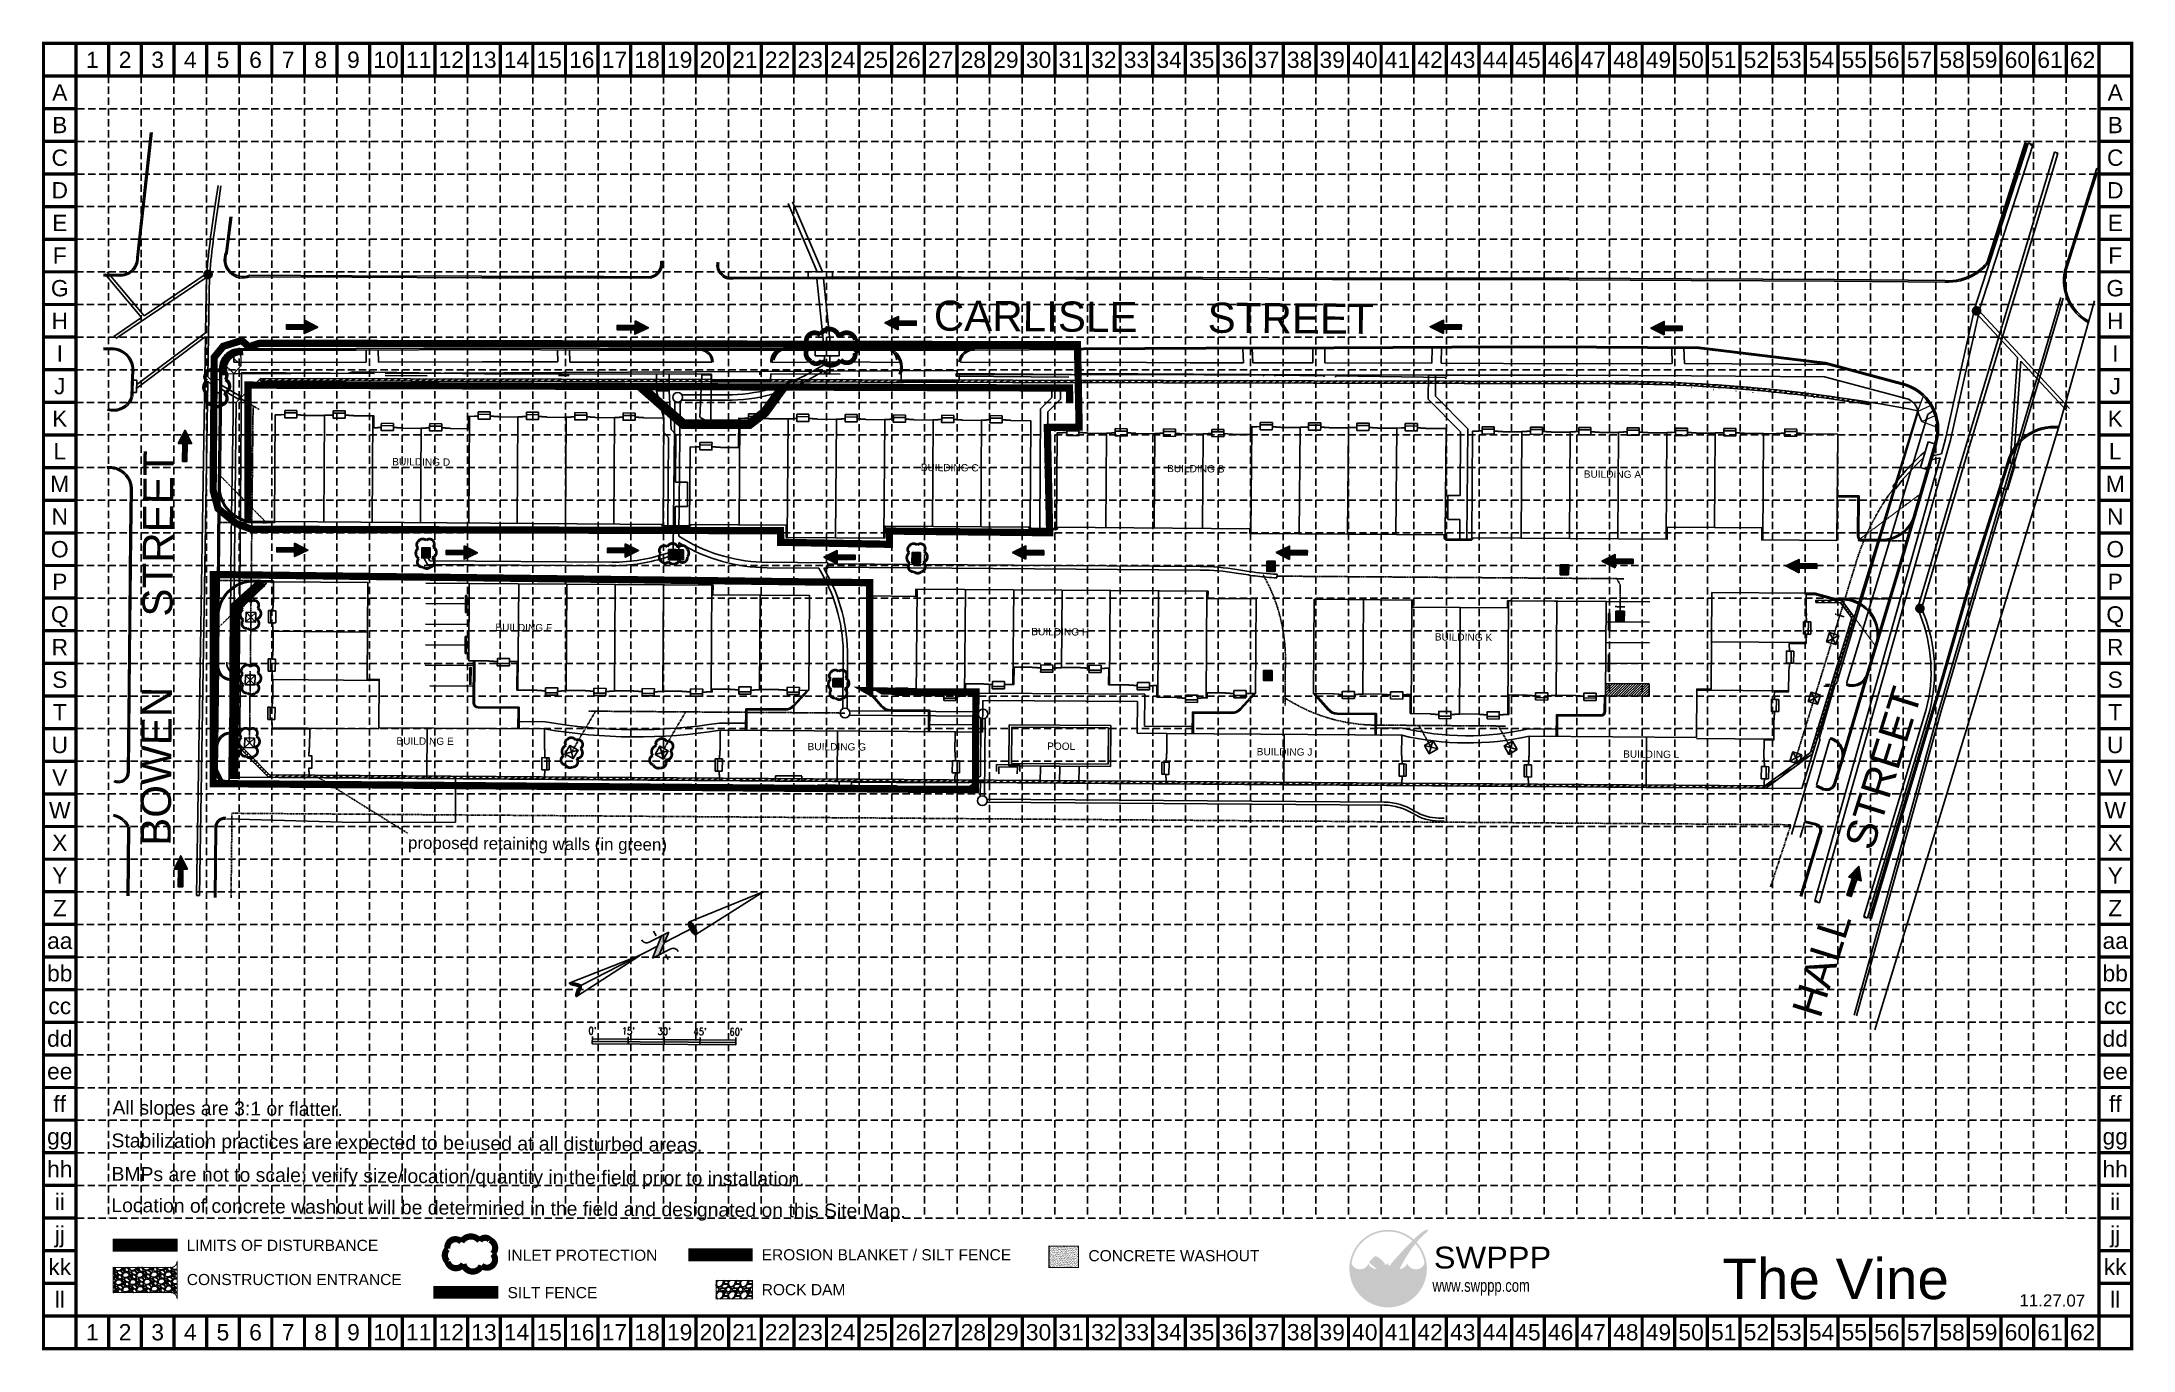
# Model space of a CAD drawing. Header units: inches. Extents: x 3656 to 4521, y 3260 to 3801.
import ezdxf
from ezdxf.enums import TextEntityAlignment as Align

# ---------------------------------------------------------------- set-up
doc = ezdxf.new("R2010")
doc.units = ezdxf.units.IN
doc.header["$MEASUREMENT"] = 0
for name, pattern in [('ACAD_ISO02W100', [15, 12, -3]), ('CENTER3', [0.587, 0.4, -0.0625, 0.0625, -0.062]), ('DASHED', [0.75, 0.5, -0.25]), ('HIDDEN', [0.375, 0.25, -0.125]), ('HIDDEN2', [0.1875, 0.125, -0.0625]), ('PHANTOM', [2.5, 1.25, -0.25, 0.25, -0.25, 0.25, -0.25])]:
    doc.linetypes.add(name, pattern=pattern)
for name, color, linetype in [('1 ARROWS', 7, 'Continuous'), ('1 EROSION BLANKET', 86, 'Continuous'), ('1 LIMITS OF DISTURBANCE', 1, 'Continuous'), ('1 SILT FENCE', 200, 'Continuous'), ('A-BUILDING INT', 7, 'Continuous'), ('A-BUILDING OUT', 3, 'Continuous'), ('A-BUILDING TXT', 6, 'Continuous'), ('A-CURB B', 1, 'Continuous'), ('A-CURB F', 7, 'Continuous'), ('A-FRONT_STOOP', 7, 'Continuous'), ('A-POOL1', 7, 'Continuous'), ('A-POOL2', 5, 'Continuous'), ('A-SIDEWALK', 7, 'Continuous'), ('A-SIGHT TRIANGLE', 7, 'HIDDEN2'), ('A-STRIPING', 8, 'Continuous'), ('BASE', 7, 'Continuous'), ('BNDY', 4, 'Continuous'), ('border', 250, 'Continuous'), ('CEX ROW', 1, 'PHANTOM'), ('CONC', 7, 'Continuous'), ('CP-RETAINING-WALL', 7, 'Continuous'), ('CP-RETAINING-WALL-HATCH', 161, 'Continuous'), ('CP-WHEELSTOP', 5, 'Continuous'), ('CPBLDG SPLIT', 1, 'Continuous'), ('CPWALK', 1, 'Continuous'), ('GRID', 254, 'HIDDEN'), ('LEGEND', 7, 'Continuous'), ('limitsofdisturb', 1, 'DASHED'), ('LOGO', 7, 'Continuous'), ('NARROW', 7, 'Continuous'), ('PAVED_EXST_BC', 161, 'Continuous'), ('PAVED_EXST_FC', 7, 'Continuous'), ('SIDEWALK_EXIST', 161, 'Continuous'), ('SW_IINLET AD2', 1, 'Continuous'), ('SW_INLET', 1, 'Continuous'), ('SW_INLET AD1', 7, 'Continuous'), ('SW_INLET GRATE', 7, 'Continuous'), ('SW_INLET_CURB', 5, 'Continuous'), ('SW_INLET_EXST', 8, 'Continuous'), ('SW_MHOLE_EXST', 161, 'Continuous'), ('SW_PIPE', 5, 'Continuous'), ('SW_PIPE_EXST', 5, 'Continuous'), ('SW_PIPE_MH', 5, 'Continuous'), ('SW_PIPE_PVC', 5, 'CENTER3'), ('SW_PIPE_PVC_PHASE_2', 3, 'CENTER3'), ('TEXT', 250, 'Continuous'), ('WALK-WAY', 250, 'Continuous'), ('WALL', 250, 'Continuous')]:
    doc.layers.add(name, color=color, linetype=linetype)
doc.styles.add("L200'", font='ARIAL.TTF', dxfattribs={"height": 0.001969})
doc.styles.add('LOGO1', font='ROCKEB.TTF', dxfattribs={"height": 25})
doc.styles.add('Romand-0.1', font='romand.shx', dxfattribs={"width": 0.85, "height": 36})
doc.styles.get("Standard").update_dxf_attribs({"font": 'ARIAL.TTF'})
pattern_1 = [(27.970578, (-3020.6123, 5775.207), (-0.58627262, 1.1039857), [])]

msp = doc.modelspace()

# ---------------------------------------------------------------- texts
at = {"insert": (4351.27, 3297.83), "char_height": 16.771, "width": 102.8892, "attachment_point": 1}
msp.add_mtext('The Vine', dxfattribs=at)
at = {"layer": 'A-BUILDING TXT', "color": 7}
for s, p in [('BUILDING D', (3812.88, 3625.99)), ('BUILDING C', (4031.56, 3623.61)), ('BUILDING B', (4133.39, 3623.16)), ('BUILDING A', (4305.78, 3620.88)), ('BUILDING F', (3855.32, 3557.45)), ('BUILDING H', (4077.29, 3555.68)), ('BUILDING K', (4244.15, 3553.48)), ('BUILDING E', (3814.48, 3510.45)), ('BUILDING G', (3984.85, 3508.11)), ('POOL', (4077.68, 3508.34)), ('BUILDING J', (4170.11, 3506)), ('BUILDING L', (4321.84, 3505.03))]:
    msp.add_text(s, height=3, rotation=359.57891, dxfattribs=at).set_placement(p, align=Align.CENTER)
at = {"layer": 'BASE'}
for s, p in [('1', (3676.84, 3793.86)), ('2', (3690.34, 3793.86)), ('3', (3703.84, 3793.86)), ('4', (3717.34, 3793.86)), ('5', (3730.84, 3793.86)), ('6', (3744.34, 3793.86)), ('7', (3757.84, 3793.86)), ('8', (3771.34, 3793.86)), ('9', (3784.84, 3793.86)), ('10', (3798.34, 3793.86)), ('11', (3811.84, 3793.86)), ('12', (3825.34, 3793.86)), ('13', (3838.84, 3793.86)), ('14', (3852.34, 3793.86)), ('15', (3865.84, 3793.86)), ('16', (3879.34, 3793.86)), ('17', (3892.84, 3793.86)), ('18', (3906.34, 3793.86)), ('19', (3919.84, 3793.86)), ('20', (3933.34, 3793.86)), ('21', (3946.84, 3793.86)), ('22', (3960.34, 3793.86)), ('23', (3973.84, 3793.86)), ('24', (3987.34, 3793.86)), ('25', (4000.84, 3793.86)), ('26', (4014.34, 3793.86)), ('27', (4027.84, 3793.86)), ('28', (4041.34, 3793.86)), ('29', (4054.84, 3793.86)), ('30', (4068.34, 3793.86)), ('31', (4081.84, 3793.86)), ('32', (4095.34, 3793.86)), ('33', (4108.84, 3793.86)), ('34', (4122.34, 3793.86)), ('35', (4135.84, 3793.86)), ('36', (4149.34, 3793.86)), ('37', (4162.84, 3793.86)), ('38', (4176.34, 3793.86)), ('39', (4189.84, 3793.86)), ('40', (4203.34, 3793.86)), ('41', (4216.84, 3793.86)), ('42', (4230.34, 3793.86)), ('43', (4243.84, 3793.86)), ('44', (4257.34, 3793.86)), ('45', (4270.84, 3793.86)), ('46', (4284.34, 3793.86)), ('47', (4297.84, 3793.86)), ('48', (4311.34, 3793.86)), ('49', (4324.84, 3793.86)), ('50', (4338.34, 3793.86)), ('51', (4351.84, 3793.86)), ('52', (4365.34, 3793.86)), ('53', (4378.84, 3793.86)), ('54', (4392.34, 3793.86)), ('55', (4405.84, 3793.86)), ('56', (4419.34, 3793.86)), ('57', (4432.84, 3793.86)), ('58', (4446.34, 3793.86)), ('59', (4459.84, 3793.86)), ('60', (4473.34, 3793.86)), ('61', (4486.84, 3793.86)), ('62', (4500.34, 3793.86)), ('A', (3663.34, 3780.36)), ('A', (4513.84, 3780.36)), ('B', (3663.34, 3766.86)), ('B', (4513.84, 3766.86)), ('C', (3663.34, 3753.36)), ('C', (4513.84, 3753.36)), ('D', (3663.34, 3739.86)), ('D', (4513.84, 3739.86)), ('E', (3663.34, 3726.36)), ('E', (4513.84, 3726.36)), ('F', (3663.34, 3712.86)), ('F', (4513.84, 3712.86)), ('G', (3663.34, 3699.36)), ('G', (4513.84, 3699.36)), ('H', (3663.34, 3685.86)), ('H', (4513.84, 3685.86)), ('I', (3663.34, 3672.36)), ('I', (4513.84, 3672.36)), ('J', (3663.34, 3658.86)), ('J', (4513.84, 3658.86)), ('K', (3663.34, 3645.36)), ('K', (4513.84, 3645.36)), ('L', (3663.34, 3631.86)), ('L', (4513.84, 3631.86)), ('M', (3663.34, 3618.36)), ('M', (4513.84, 3618.36)), ('N', (3663.34, 3604.86)), ('N', (4513.84, 3604.86)), ('O', (3663.34, 3591.36)), ('O', (4513.84, 3591.36)), ('P', (3663.34, 3577.86)), ('P', (4513.84, 3577.86)), ('Q', (3663.34, 3564.36)), ('Q', (4513.84, 3564.36)), ('R', (3663.34, 3550.86)), ('R', (4513.84, 3550.86)), ('S', (3663.34, 3537.36)), ('S', (4513.84, 3537.36)), ('T', (3663.34, 3523.86)), ('T', (4513.84, 3523.86)), ('U', (3663.34, 3510.36)), ('U', (4513.84, 3510.36)), ('V', (3663.34, 3496.86)), ('V', (4513.84, 3496.86)), ('W', (3663.34, 3483.36)), ('W', (4513.84, 3483.36)), ('X', (3663.34, 3469.86)), ('X', (4513.84, 3469.86)), ('Y', (3663.34, 3456.36)), ('Y', (4513.84, 3456.36)), ('Z', (3663.34, 3442.86)), ('Z', (4513.84, 3442.86)), ('aa', (3663.34, 3429.36)), ('aa', (4513.84, 3429.36)), ('bb', (3663.34, 3415.86)), ('bb', (4513.84, 3415.86)), ('cc', (3663.34, 3402.36)), ('cc', (4513.84, 3402.36)), ('dd', (3663.34, 3388.86)), ('dd', (4513.84, 3388.86)), ('ee', (3663.34, 3375.36)), ('ee', (4513.84, 3375.36)), ('ff', (3663.34, 3361.86)), ('ff', (4513.84, 3361.86)), ('gg', (3663.34, 3348.36)), ('gg', (4513.84, 3348.36)), ('hh', (3663.34, 3334.86)), ('hh', (4513.84, 3334.86)), ('ii', (3663.34, 3321.36)), ('ii', (4513.84, 3321.36)), ('jj', (3663.34, 3307.86)), ('jj', (4513.84, 3307.86)), ('kk', (3663.34, 3294.36)), ('kk', (4513.84, 3294.36)), ('ll', (3663.34, 3280.86)), ('ll', (4513.84, 3280.86)), ('1', (3676.84, 3267.36)), ('2', (3690.34, 3267.36)), ('3', (3703.84, 3267.36)), ('4', (3717.34, 3267.36)), ('5', (3730.84, 3267.36)), ('6', (3744.34, 3267.36)), ('7', (3757.84, 3267.36)), ('8', (3771.34, 3267.36)), ('9', (3784.84, 3267.36)), ('10', (3798.34, 3267.36)), ('11', (3811.84, 3267.36)), ('12', (3825.34, 3267.36)), ('13', (3838.84, 3267.36)), ('14', (3852.34, 3267.36)), ('15', (3865.84, 3267.36)), ('16', (3879.34, 3267.36)), ('17', (3892.84, 3267.36)), ('18', (3906.34, 3267.36)), ('19', (3919.84, 3267.36)), ('20', (3933.34, 3267.36)), ('21', (3946.84, 3267.36)), ('22', (3960.34, 3267.36)), ('23', (3973.84, 3267.36)), ('24', (3987.34, 3267.36)), ('25', (4000.84, 3267.36)), ('26', (4014.34, 3267.36)), ('27', (4027.84, 3267.36)), ('28', (4041.34, 3267.36)), ('29', (4054.84, 3267.36)), ('30', (4068.34, 3267.36)), ('31', (4081.84, 3267.36)), ('32', (4095.34, 3267.36)), ('33', (4108.84, 3267.36)), ('34', (4122.34, 3267.36)), ('35', (4135.84, 3267.36)), ('36', (4149.34, 3267.36)), ('37', (4162.84, 3267.36)), ('38', (4176.34, 3267.36)), ('39', (4189.84, 3267.36)), ('40', (4203.34, 3267.36)), ('41', (4216.84, 3267.36)), ('42', (4230.34, 3267.36)), ('43', (4243.84, 3267.36)), ('44', (4257.34, 3267.36)), ('45', (4270.84, 3267.36)), ('46', (4284.34, 3267.36)), ('47', (4297.84, 3267.36)), ('48', (4311.34, 3267.36)), ('49', (4324.84, 3267.36)), ('50', (4338.34, 3267.36)), ('51', (4351.84, 3267.36)), ('52', (4365.34, 3267.36)), ('53', (4378.84, 3267.36)), ('54', (4392.34, 3267.36)), ('55', (4405.84, 3267.36)), ('56', (4419.34, 3267.36)), ('57', (4432.84, 3267.36)), ('58', (4446.34, 3267.36)), ('59', (4459.84, 3267.36)), ('60', (4473.34, 3267.36)), ('61', (4486.84, 3267.36)), ('62', (4500.34, 3267.36))]:
    msp.add_text(s, height=6.75, dxfattribs=at).set_placement(p, align=Align.MIDDLE_CENTER)
at = {"layer": 'BASE', "color": 7}
for s, p in [('proposed retaining walls (in green)', (3807.42, 3467.41)), ('11.27.07', (4474.2, 3278.11))]:
    msp.add_text(s, height=5, rotation=359.57058, dxfattribs=at).set_placement(p)
at = {"layer": 'BASE', "color": 250}
for s, p in [('All slopes are 3:1 or flatter.', (3685.14, 3357.5)), ('Stabilization practices are expected to be used at all disturbed areas.', (3684.72, 3343.87)), ('BMPs are not to scale; verify size/location/quantity in the field prior to installation.', (3684.72, 3330.06)), ('Location of concrete washout will be determined in the field and designated on this Site Map.', (3684.66, 3317.07))]:
    msp.add_text(s, height=5.7362, rotation=359.57058, dxfattribs=at).set_placement(p)
at = {"layer": 'LEGEND', "style": "L200'"}
for s, height, p in [('LIMITS OF DISTURBANCE', 4.6034, (3715.8, 3301.02)), ('INLET PROTECTION', 4.6034, (3848.47, 3296.91)), ('EROSION BLANKET / SILT FENCE', 4.6034, (3953.74, 3297.1)), ('CONCRETE WASHOUT', 4.6034, (4088.97, 3296.74)), ('CONSTRUCTION ENTRANCE', 4.6034, (3715.89, 3286.87)), ('SILT FENCE', 4.603, (3848.62, 3281.45)), ('ROCK DAM', 4.603, (3953.77, 3282.68))]:
    msp.add_text(s, height=height, dxfattribs=at).set_placement(p)
at = {"layer": 'TEXT'}
for s, rotation, p in [('CARLISLE      STREET', 359.57058, (4024.96, 3681.79)), ('BOWEN      STREET', 89.57058, (3709.24, 3468.56)), ('HALL      STREET', 72.63197, (4391.77, 3396.81))]:
    msp.add_text(s, height=12.474, rotation=rotation, dxfattribs=at).set_placement(p)

# ---------------------------------------------------------------- blocks, each defined once
blk = doc.blocks.new('washout')
at = {"layer": 'BASE'}
h = blk.add_hatch(dxfattribs=at)
h.set_pattern_fill('AR-SAND', color=30, scale=1.29438, style=0)
h.set_pattern_definition([(37.5, (1095.3101, -97.0785), (-0.0815373, 2.494042), [0, -1.9674576, 0, -2.200446, 0, -2.1033675]), (7.5, (1095.31, -97.0785), (2.290764, 3.652929), [0, -1.0613916, 0, -1.7733006, 0, -0.6795495]), (327.5, (1093.718, -97.0785), (4.030883, 0.007325), [0, -0.64719, 0, -2.329884, 0, -3.041793]), (317.5, (1093.718, -97.0785), (3.89107, 1.136046), [0, -0.323595, 0, -1.5273684, 0, -1.747413])])
h.paths.add_polyline_path([(44.3, 0), (44.3, 32.4), (0, 32.4), (0, 0)])
at = {"layer": 'BASE', "color": 30, "linetype": 'ACAD_ISO02W100', "const_width": 1.62}
blk.add_lwpolyline([(0, 0), (44.3, 0), (44.3, 32.4), (0, 32.4)], close=True, dxfattribs=at)
blk = doc.blocks.new('yyp')
for centre, start, end in [((0.037, 0.05), 126.31869, 233.68131), ((-0.037, 0.05), 306.31869, 53.68131), ((0.037, -0.05), 126.31869, 233.68131)]:
    blk.add_arc(centre, 0.0621, start, end)
blk = doc.blocks.new('yyp-flat-1')
at = {"layer": 'SW_PIPE_EXST'}
for centre, start, end in [((-0.32, -0.22), 35.20391, 142.56654), ((-0.31, 0.24), 215.20391, 322.56654), ((0.32, 0.22), 215.20391, 322.56654)]:
    blk.add_arc(centre, 0.388, start, end, dxfattribs=at)
blk = doc.blocks.new('yyp-flat-2')
at = {"layer": 'SW_PIPE_EXST'}
for centre, start, end in [((-0.44, -0.15), 18.58598, 125.94861), ((-0.27, 0.38), 198.58598, 305.94861), ((0.44, 0.15), 198.58598, 305.94861)]:
    blk.add_arc(centre, 0.465, start, end, dxfattribs=at)
blk = doc.blocks.new('yyp-flat-3')
at = {"layer": 'SW_PIPE_EXST'}
for centre, start, end in [((-0.59, -0.2), 18.58598, 125.94861), ((-0.36, 0.5), 198.58598, 305.94861), ((0.59, 0.2), 198.58598, 305.94861)]:
    blk.add_arc(centre, 0.621, start, end, dxfattribs=at)
blk = doc.blocks.new('North Arrow')
at = {"layer": 'NARROW'}
for p, q in [((0, 0), (22.36, 2)), ((0, 0), (22.33, -2.02)), ((28.77, -2.09), (34.02, 2.32)), ((36.18, 2.33), (30.46, 2.33)), ((36.16, 2.32), (31.04, -2.09)), ((32.43, 3.06), (32.43, 4.63)), ((39.1, 0.01), (59.96, 2.11)), ((31.2, -0.05), (21.66, -0.05)), ((21.66, -0.05), (21.66, -0.05)), ((28.77, -2.09), (34.95, -2.09)), ((32.43, -4.26), (32.43, -2.8)), ((57.45, -0.05), (33.41, -0.05)), ((59.83, -2.14), (39.04, -0.01)), ((57.69, -0.03), (57.77, -0.01)), ((57.77, -0.05), (57.69, -0.03))]:
    blk.add_line(p, q, dxfattribs=at)
blk.add_lwpolyline([(22.36, -2.03), (22.59, -1.93, 0.091577), (22.87, -1.44, 0.048306), (23.03, -0.75), (23.07, -0.01), (23.01, 0.82, 0.048306), (22.87, 1.42, 0.091577), (22.59, 1.91), (22.36, 2.01), (22.14, 1.91, 0.091577), (21.86, 1.42, 0.048306), (21.72, 0.82), (21.66, -0.01), (21.72, -0.83, 0.048306), (21.86, -1.44, 0.091577), (22.14, -1.93)], format="xyb", close=True, dxfattribs=at)
for points in [[(57.46, -0.03), (57.44, 0.08, -0.066818), (57.67, 0.47, -0.03073), (58.01, 0.84), (58.52, 1.29), (59.07, 1.7, -0.03073), (59.5, 1.95, -0.066818), (59.93, 2.1), (60.04, 2.06)], [(60.04, 2.06), (60.05, 1.95, -0.066818), (59.82, 1.56, -0.03073), (59.43, 1.14), (58.97, 0.74), (58.42, 0.33, -0.03073), (57.99, 0.08, -0.036692), (57.76, -0.02)], [(57.46, -0.04), (57.44, -0.15, 0.066818), (57.67, -0.54, 0.03073), (58.01, -0.9), (58.52, -1.36), (59.07, -1.77, 0.03073), (59.5, -2.02, 0.066818), (59.93, -2.17), (60.04, -2.13)], [(60.04, -2.13), (60.05, -2.01, 0.066818), (59.82, -1.63, 0.03073), (59.43, -1.2), (58.97, -0.8), (58.42, -0.4, 0.03073), (57.99, -0.15, 0.036692), (57.76, -0.05)]]:
    blk.add_lwpolyline(points, format="xyb", dxfattribs=at)
for centre, start, end in [((30.46, 3.86), 178.8769, 270), ((34.95, -3.62), 358.8769, 90)]:
    blk.add_arc(centre, 1.53, start, end, dxfattribs=at)
for points in [[(23.03, -0.76), (21.67, -0.05), (23.07, -0.05), (21.72, 0.82)], [(23.07, -0.05), (21.72, 0.82), (23.02, 0.75), (21.85, 1.42)], [(23.02, 0.75), (21.85, 1.42), (22.87, 1.44), (22.14, 1.91)], [(22.87, 1.44), (22.14, 1.91), (22.59, 1.91), (22.36, 2)], [(31.05, -2.09), (36.15, 2.36), (28.75, -2.06), (34.01, 2.36)], [(57.44, 0.08), (57.7, -0.01), (57.5, 0.21), (57.77, -0.01)], [(57.45, -0.04), (57.69, -0.02), (57.44, 0.08), (57.7, -0.01)], [(57.5, 0.21), (57.77, -0.01), (57.6, 0.39), (57.94, 0.06)], [(57.6, 0.39), (57.94, 0.06), (57.68, 0.5), (58.07, 0.13)], [(57.68, 0.5), (58.07, 0.13), (57.84, 0.66), (58.29, 0.26)], [(57.84, 0.66), (58.29, 0.26), (58.03, 0.86), (58.52, 0.41)], [(58.03, 0.86), (58.52, 0.41), (58.26, 1.07), (58.73, 0.57)], [(58.26, 1.07), (58.73, 0.57), (58.52, 1.3), (59.05, 0.81)], [(58.52, 1.3), (59.05, 0.81), (58.7, 1.42), (59.26, 0.99)], [(59.26, 1), (58.69, 1.42), (59.45, 1.15), (59, 1.65)], [(59.45, 1.15), (59, 1.65), (59.62, 1.34), (59.28, 1.82)], [(59.62, 1.34), (59.28, 1.82), (59.81, 1.55), (59.49, 1.95)], [(59.81, 1.55), (59.49, 1.95), (59.93, 1.73), (59.69, 2.04)], [(59.93, 1.73), (59.69, 2.04), (60.05, 1.94), (59.93, 2.1)], [(60.05, 1.94), (59.93, 2.1), (60.04, 2.06)], [(22.87, -1.44), (21.72, -0.87), (23.03, -0.76), (21.67, -0.05)], [(22.58, -1.93), (21.86, -1.45), (22.87, -1.44), (21.72, -0.87)], [(22.36, -2.01), (22.14, -1.93), (22.58, -1.93), (21.86, -1.45)], [(57.44, -0.14), (57.69, -0.02), (57.45, -0.04), (57.69, -0.02)], [(57.46, -0.19), (57.7, -0.03), (57.44, -0.14), (57.69, -0.02)], [(57.53, -0.33), (57.76, -0.05), (57.46, -0.19), (57.7, -0.03)], [(57.63, -0.48), (57.9, -0.1), (57.53, -0.33), (57.76, -0.05)], [(57.78, -0.66), (58.09, -0.2), (57.63, -0.48), (57.9, -0.1)], [(57.97, -0.87), (58.34, -0.35), (57.78, -0.66), (58.09, -0.2)], [(58.24, -1.11), (58.61, -0.54), (57.97, -0.87), (58.34, -0.35)], [(58.61, -1.43), (58.93, -0.77), (58.24, -1.11), (58.61, -0.54)], [(58.91, -1.64), (59.2, -1), (58.61, -1.43), (58.93, -0.77)], [(59.12, -1.79), (59.57, -1.36), (58.92, -1.65), (59.2, -1.01)], [(59.35, -1.93), (59.81, -1.62), (59.12, -1.79), (59.57, -1.36)], [(59.54, -1.32), (59.41, -1.18), (59.21, -1.01)], [(59.58, -2.05), (59.93, -1.79), (59.35, -1.93), (59.81, -1.62)], [(59.78, -2.13), (60.05, -2.01), (59.58, -2.05), (59.93, -1.79)], [(59.92, -2.17), (60.04, -2.13), (59.78, -2.13), (60.05, -2.01)]]:
    blk.add_solid(points, dxfattribs=at)
blk = doc.blocks.new('A$C53400100')
at = {"layer": 'border'}
for points in [[(17, 24), (17, 12), (197, 12), (197, 24)], [(197, 12), (197, 0), (377, 0), (377, 12)], [(557, 12), (557, 24), (377, 24), (377, 12)], [(737, 0), (737, 12), (557, 12), (557, 0)]]:
    blk.add_hatch(color=256, dxfattribs=at).paths.add_polyline_path(points)
for p, q in [((17, 0), (17, 36)), ((737, 24), (17, 24)), ((17, 12), (737, 12)), ((197, 0), (197, 36)), ((377, 0), (377, 36)), ((557, 0), (557, 36)), ((737, 0), (737, 36)), ((17, 0), (737, 0))]:
    blk.add_line(p, q, dxfattribs=at)
at = {"layer": 'border', "style": 'Romand-0.1', "width": 0.85}
for s, p in [("0'", (17, 36)), ("15'", (197, 36)), ("30'", (377, 36)), ("45'", (557, 36)), ("60'", (737, 36))]:
    blk.add_text(s, height=36, dxfattribs=at).set_placement(p, align=Align.BOTTOM_CENTER)
blk = doc.blocks.new('arrow')
blk.add_lwpolyline([(-67, -25.4), (-59.3, -25.4), (-59.6, -56.1), (-51.9, -56.2), (-51.6, -25.5), (-44, -25.5), (-55.3, -2.4), (-67, -25.4)], close=True)
at = {"color": 254}
for points in [[(-44, -25.5), (-67, -25.4), (-55.3, -2.4), (-67, -25.4)], [(-59.6, -56.1), (-51.9, -56.2), (-59.3, -25.4), (-51.6, -25.5)]]:
    blk.add_solid(points, dxfattribs=at)
blk = doc.blocks.new('new logo')
at = {"layer": 'LOGO'}
h = blk.add_hatch(color=170, dxfattribs=at)
h.paths.add_polyline_path([(67.4, 44.1), (66.8, 44.7), (66.3, 45.2), (66, 45.8), (65.5, 46.4), (65.1, 47.2), (64.7, 47.9), (64.4, 48.5), (64.2, 49), (63.9, 49.6), (63.7, 50.1), (63.3, 51), (62.9, 52), (62.6, 52.8), (62.4, 53.3), (62.2, 53.7), (62.1, 54.2), (61.9, 54.7), (61.7, 55.2), (61.5, 55.7), (61.3, 56.3), (61, 56.8), (60.8, 57.4), (60.5, 57.9), (60.2, 58.5), (60, 59.1), (59.7, 59.6), (59.3, 60.2), (59, 60.8), (58.7, 61.3), (58.3, 61.9), (58, 62.4), (57.6, 62.9), (57.3, 63.4), (56.9, 63.9), (56.6, 64.3), (56.3, 64.7), (55.9, 65.1), (55.6, 65.5), (55.2, 65.9), (54.9, 66.2), (54, 66.2), (52.9, 66.3), (52, 66.5), (51.5, 66.6), (50.9, 66.8), (50.3, 67), (49.4, 67.4), (48.3, 67.9), (47.3, 68.6), (46.5, 69.3), (45.7, 70), (45, 70.8), (44.4, 71.5), (44, 72.2), (43.6, 72.7), (43.4, 72.9), (43.2, 73.2), (43.1, 73.4), (43, 73.5), (42.8, 73.7), (42.7, 73.7), (42.7, 73.8), (42.6, 73.8), (42.5, 73.7), (42.5, 73.6), (42.4, 73.5), (42.4, 73.4), (42.3, 73.2), (42.2, 72.8), (42, 72.1), (41.7, 71.5), (41.4, 70.9), (41, 70.3), (40.5, 69.8), (40, 69.2), (39.4, 68.7), (38.8, 68.2), (38.1, 67.7), (37.3, 67.3), (36.5, 66.9), (35.7, 66.6), (34.9, 66.3), (34, 66.1), (33, 66), (31.9, 65.9), (30.8, 65.9), (29.6, 65.9), (28.6, 66), (27.6, 66.1), (26.7, 66.4), (25.8, 66.7), (25, 67.1), (24.1, 67.6), (23.2, 68.2), (22.4, 68.9), (21.8, 69.5), (21.4, 69.9), (21, 70.4), (20.6, 70.9), (20.2, 71.5), (19.9, 72.1), (19.5, 72.9), (19.2, 73.8), (18.9, 74.8, -0.595729), (106.3, 106.8), (107, 107.5), (107.5, 108), (108.1, 108.6, 37.93689), (112.3, 104.5), (112.1, 104.2), (111.6, 103.7), (111.1, 103.1), (110.6, 102.5, -0.146449), (123.6, 75), (123.3, 74.5), (123.1, 74), (122.9, 73.5), (122.8, 73.1), (122.5, 72.4), (122.2, 71.7), (121.9, 71.1), (121.5, 70.5), (121.1, 70), (120.7, 69.5), (120.2, 69), (119.6, 68.6), (119, 68.1), (118.4, 67.7), (117.8, 67.4), (117.1, 67), (116.5, 66.7), (115.8, 66.5), (115, 66.3), (114.3, 66.1), (113.5, 66), (112.7, 65.9), (111.9, 65.8), (111.1, 65.8), (110.3, 65.8), (109.4, 65.9), (108.6, 66), (107.7, 66.2), (106.8, 66.4), (105.9, 66.7), (105.1, 67.1), (104.3, 67.5), (103.5, 68), (102.8, 68.6), (102.1, 69.3), (101.4, 70), (100.8, 70.7), (100.2, 71.4), (99.8, 72), (99.5, 72.5), (99.4, 72.8), (99.3, 73), (99.1, 73.2), (99, 73.4), (98.9, 73.5), (98.8, 73.6), (98.7, 73.6), (98.6, 73.6), (98.5, 73.5), (98.4, 73.4), (98.4, 73.3), (98.3, 73.2), (98.2, 73), (98.1, 72.8), (97.8, 72.4), (97.4, 71.8), (96.9, 71.1), (96.4, 70.5), (95.9, 70.1), (95.4, 69.6), (94.8, 69.1), (94.2, 68.6), (93.5, 68.2), (92.8, 67.7), (91.9, 67.3), (91, 66.9), (90.1, 66.6), (89.4, 66.4), (88.6, 66.2), (87.8, 66.1), (87.6, 65.6), (87.4, 65.1), (87.1, 64.4), (86.9, 63.8), (86.6, 63), (86.3, 62.2), (85.9, 61.3), (85.6, 60.4), (85.3, 59.5), (84.9, 58.6), (84.6, 57.7), (84.2, 56.7), (83.9, 55.8), (83.5, 54.9), (83.2, 54), (82.9, 53.2), (82.6, 52.4), (82.3, 51.6), (82.1, 51), (81.9, 50.3), (81.6, 49.8), (81.3, 48.9), (80.9, 48.1), (80.5, 47.3), (80.1, 46.6), (79.6, 45.9), (79.1, 45.4), (78.6, 44.8), (78.1, 44.3), (77.6, 43.9), (77, 43.5), (76.5, 43.1), (75.9, 42.8), (75.3, 42.6), (74.6, 42.3), (73.7, 42.1), (73, 41.9), (72.2, 41.9), (71.6, 42), (70.9, 42.2), (70.1, 42.5), (69.4, 42.8), (68.7, 43.1), (68, 43.5)])
h.paths.add_polyline_path([(71.8, 72), (70.7, 73.9), (70.1, 75.2), (69.7, 74.3), (68.7, 72.6), (67.9, 71.7), (67.9, 71.5), (68.1, 71.2), (68.3, 71), (68.4, 70.8), (68.5, 70.6), (68.7, 70.4), (68.8, 70.2), (68.9, 70.1), (69, 70), (69.1, 69.8), (69.3, 69.7), (69.4, 69.7), (69.5, 69.6), (69.6, 69.5), (69.7, 69.5), (69.8, 69.4), (69.9, 69.4), (70.1, 69.3), (70.2, 69.3), (70.3, 69.2), (70.4, 69.2), (70.5, 69.2), (70.6, 69.2), (70.8, 69.2), (70.9, 69.2), (71, 69.2), (71.1, 69.2), (71.2, 69.2), (71.3, 69.2), (71.4, 69.2), (71.5, 69.2), (71.6, 69.2), (71.7, 69.3), (71.8, 69.3), (71.9, 69.3), (72, 69.4), (72.1, 69.5), (72.2, 69.5), (72.3, 69.6), (72.5, 69.6), (72.6, 69.7), (72.7, 69.8), (72.8, 69.9), (72.9, 70), (73, 70.1), (73.1, 70.2), (73.2, 70.3), (73.3, 70.4), (72.5, 71.1)], flags=17)
blk.add_hatch(color=240, dxfattribs=at).paths.add_polyline_path([(117.7, 117.3), (118.9, 118.2), (119.8, 118.9), (120.6, 119.5), (121.3, 119.9), (121.9, 120.3), (122.4, 120.6), (122.8, 120.9), (123.1, 121.1), (123.4, 121.3), (123.7, 121.4), (124, 121.6), (124.2, 121.7), (124.4, 121.8), (124.6, 121.9), (124.8, 121.9), (125, 122), (125.2, 122.1), (125.4, 122.2), (125.6, 122.2), (125.8, 122.3), (125.9, 122.4), (126.1, 122.4), (126.3, 122.5), (126.4, 122.5), (126.6, 122.6), (126.7, 122.6), (126.8, 122.7), (126.9, 122.7), (127.1, 122.7), (127.2, 122.8), (127.3, 122.8), (127.4, 122.8), (127.5, 122.8), (127.6, 122.8), (127.7, 122.8), (127.8, 122.8), (127.9, 122.8), (128, 122.8), (128.1, 122.8), (128.1, 122.8), (128.2, 122.8), (128.3, 122.8), (128.4, 122.8), (128.4, 122.7), (128.5, 122.7), (128.5, 122.7), (128.6, 122.7), (128.6, 122.6), (128.7, 122.6), (128.7, 122.6), (128.7, 122.5), (128.7, 122.5), (128.8, 122.4), (128.8, 122.4), (128.8, 122.3), (128.8, 122.3), (128.8, 122.2), (128.8, 122.1), (128.8, 122.1), (128.8, 122), (128.8, 121.9), (128.8, 121.8), (128.8, 121.8), (128.8, 121.7), (128.8, 121.6), (128.7, 121.5), (128.7, 121.4), (128.7, 121.3), (128.6, 121.3), (128.6, 121.2), (128.5, 121.1), (128.4, 121), (128.4, 120.8), (128.3, 120.7), (128.2, 120.6), (128.1, 120.4), (128, 120.3), (127.8, 120.1), (127.7, 120), (127.6, 119.8), (127.4, 119.6), (127.3, 119.4), (127.1, 119.2), (126.8, 119), (126.6, 118.8), (126.3, 118.5), (125.9, 118.2), (125.5, 117.9), (125.1, 117.5), (124.6, 117), (124, 116.6), (123.5, 116.1), (122.9, 115.6), (122.3, 115.1), (121.7, 114.5), (121.1, 114), (120.6, 113.5), (120, 113), (119.5, 112.5), (119, 112), (118.5, 111.5), (118, 111), (117.5, 110.5), (117, 109.9), (116.5, 109.4), (116, 108.8), (115.5, 108.3), (115, 107.7), (114.5, 107.1), (114, 106.6), (113.5, 106), (113, 105.4), (112.5, 104.8), (112.1, 104.2), (111.6, 103.7), (111.1, 103.1), (110.6, 102.4), (110.1, 101.8), (109.6, 101.1), (109, 100.4), (108.5, 99.7), (107.9, 98.9), (107.3, 98.1), (106.7, 97.3), (106, 96.4), (105.4, 95.6), (104.8, 94.7), (104.2, 93.9), (103.6, 93.1), (103.1, 92.3), (102.5, 91.5), (102, 90.6), (101.4, 89.8), (100.9, 89), (100.3, 88.2), (99.8, 87.3), (99.2, 86.5), (98.6, 85.6), (98.1, 84.7), (97.5, 83.8), (96.9, 82.9), (96.4, 82), (95.9, 81.1), (95.4, 80.3), (94.9, 79.5), (94.5, 78.7), (94, 78), (93.6, 77.2), (93.2, 76.5), (92.8, 75.8), (92.4, 75), (92, 74.3), (91.6, 73.5), (91.2, 72.8), (90.8, 72), (90.4, 71.3), (90, 70.6), (89.6, 69.9), (89.3, 69.3), (89, 68.7), (88.8, 68.2), (88.5, 67.7), (88.3, 67.3), (88.1, 66.9), (88, 66.5), (87.8, 66.1), (87.6, 65.6), (87.4, 65.1), (87.1, 64.4), (86.9, 63.8), (86.6, 63), (86.3, 62.2), (85.9, 61.3), (85.6, 60.4), (85.3, 59.5), (84.9, 58.6), (84.6, 57.7), (84.2, 56.7), (83.9, 55.8), (83.5, 54.9), (83.2, 54), (82.9, 53.2), (82.6, 52.4), (82.3, 51.6), (82.1, 51), (81.9, 50.3), (81.6, 49.8), (81.4, 49.2), (81.2, 48.7), (81, 48.3), (80.8, 47.9), (80.6, 47.5), (80.4, 47.1), (80.2, 46.7), (80, 46.4), (79.7, 46.1), (79.5, 45.8), (79.2, 45.5), (79, 45.2), (78.7, 44.9), (78.5, 44.7), (78.2, 44.4), (78, 44.2), (77.7, 44), (77.4, 43.8), (77.2, 43.6), (76.9, 43.4), (76.6, 43.2), (76.3, 43), (76, 42.9), (75.7, 42.7), (75.5, 42.6), (75.2, 42.5), (74.9, 42.4), (74.6, 42.3), (74.3, 42.2), (74, 42.1), (73.8, 42.1), (73.5, 42), (73.2, 42), (73, 41.9), (72.7, 41.9), (72.5, 41.9), (72.2, 41.9), (72, 42), (71.8, 42), (71.5, 42.1), (71.3, 42.1), (71.1, 42.2), (70.8, 42.2), (70.6, 42.3), (70.4, 42.4), (70.1, 42.5), (69.9, 42.6), (69.6, 42.7), (69.4, 42.8), (69.2, 42.9), (68.9, 43), (68.7, 43.1), (68.5, 43.2), (68.2, 43.4), (68, 43.6), (67.8, 43.7), (67.6, 43.9), (67.4, 44.1), (67.2, 44.3), (67, 44.5), (66.8, 44.7), (66.6, 44.9), (66.5, 45.1), (66.3, 45.4), (66.1, 45.6), (65.9, 45.9), (65.7, 46.2), (65.4, 46.6), (65.2, 47), (65, 47.4), (64.7, 47.9), (64.4, 48.5), (64.2, 49), (63.9, 49.6), (63.7, 50.1), (63.4, 50.7), (63.2, 51.3), (63, 51.8), (62.8, 52.3), (62.6, 52.8), (62.4, 53.3), (62.2, 53.7), (62.1, 54.2), (61.9, 54.7), (61.7, 55.2), (61.5, 55.7), (61.3, 56.3), (61, 56.8), (60.8, 57.4), (60.5, 57.9), (60.2, 58.5), (60, 59.1), (59.7, 59.6), (59.3, 60.2), (59, 60.8), (58.7, 61.3), (58.3, 61.9), (58, 62.4), (57.6, 62.9), (57.3, 63.4), (56.9, 63.9), (56.6, 64.3), (56.3, 64.7), (55.9, 65.1), (55.6, 65.5), (55.2, 65.9), (54.9, 66.3), (54.5, 66.6), (54.1, 67), (53.7, 67.4), (53.3, 67.8), (52.8, 68.1), (52.4, 68.5), (51.9, 68.9), (51.4, 69.3), (50.9, 69.7), (50.5, 70), (50, 70.4), (49.5, 70.8), (49.1, 71.1), (48.7, 71.5), (48.2, 71.8), (47.8, 72.1), (47.5, 72.4), (47.1, 72.7), (46.8, 72.9), (46.6, 73.1), (46.3, 73.3), (46.1, 73.5), (45.9, 73.6), (45.7, 73.8), (45.6, 73.9), (45.5, 74), (45.3, 74.2), (45.2, 74.3), (45.1, 74.4), (45, 74.6), (45, 74.7), (44.9, 74.8), (44.8, 75), (44.8, 75.1), (44.8, 75.2), (44.7, 75.4), (44.7, 75.5), (44.7, 75.7), (44.7, 75.8), (44.7, 76), (44.7, 76.1), (44.7, 76.3), (44.8, 76.4), (44.8, 76.6), (44.9, 76.7), (44.9, 76.9), (45, 77.1), (45.1, 77.2), (45.2, 77.4), (45.3, 77.6), (45.4, 77.8), (45.6, 78), (45.7, 78.2), (45.9, 78.5), (46.1, 78.7), (46.3, 79), (46.6, 79.3), (46.8, 79.5), (47.1, 79.8), (47.3, 80.1), (47.6, 80.4), (47.9, 80.7), (48.2, 81), (48.5, 81.3), (48.8, 81.6), (49.2, 81.9), (49.5, 82.2), (49.8, 82.5), (50.1, 82.7), (50.4, 83), (50.7, 83.2), (51, 83.4), (51.2, 83.6), (51.5, 83.8), (51.7, 83.9), (51.9, 84.1), (52.1, 84.2), (52.2, 84.3), (52.4, 84.4), (52.5, 84.5), (52.7, 84.5), (52.8, 84.6), (53, 84.6), (53.1, 84.6), (53.2, 84.7), (53.3, 84.7), (53.5, 84.7), (53.6, 84.7), (53.7, 84.7), (53.8, 84.7), (54, 84.7), (54.1, 84.6), (54.2, 84.6), (54.3, 84.5), (54.5, 84.5), (54.6, 84.4), (54.7, 84.4), (54.9, 84.3), (55, 84.2), (55.2, 84.1), (55.3, 84.1), (55.5, 84), (55.7, 83.9), (55.9, 83.7), (56.1, 83.6), (56.4, 83.4), (56.7, 83.2), (57, 83), (57.3, 82.8), (57.7, 82.5), (58, 82.3), (58.4, 82), (58.8, 81.7), (59.2, 81.4), (59.6, 81.1), (60, 80.8), (60.4, 80.5), (60.8, 80.2), (61.2, 79.9), (61.5, 79.6), (61.9, 79.3), (62.3, 78.9), (62.6, 78.6), (63, 78.3), (63.3, 77.9), (63.7, 77.5), (64, 77.2), (64.3, 76.8), (64.6, 76.4), (64.9, 76), (65.2, 75.6), (65.5, 75.2), (65.8, 74.8), (66.1, 74.4), (66.4, 74), (66.7, 73.6), (66.9, 73.2), (67.2, 72.8), (67.4, 72.5), (67.6, 72.1), (67.8, 71.8), (67.9, 71.5), (68.1, 71.2), (68.3, 71), (68.4, 70.8), (68.5, 70.6), (68.7, 70.4), (68.8, 70.2), (68.9, 70.1), (69, 70), (69.1, 69.8), (69.3, 69.7), (69.4, 69.7), (69.5, 69.6), (69.6, 69.5), (69.7, 69.5), (69.8, 69.4), (69.9, 69.4), (70.1, 69.3), (70.2, 69.3), (70.3, 69.2), (70.4, 69.2), (70.5, 69.2), (70.6, 69.2), (70.8, 69.2), (70.9, 69.2), (71, 69.2), (71.1, 69.2), (71.2, 69.2), (71.3, 69.2), (71.4, 69.2), (71.5, 69.2), (71.6, 69.2), (71.7, 69.3), (71.8, 69.3), (71.9, 69.3), (72, 69.4), (72.1, 69.5), (72.2, 69.5), (72.3, 69.6), (72.5, 69.6), (72.6, 69.7), (72.7, 69.8), (72.8, 69.9), (72.9, 70), (73, 70.1), (73.1, 70.2), (73.2, 70.3), (73.3, 70.5), (73.5, 70.6), (73.6, 70.8), (73.7, 70.9), (73.9, 71.1), (74, 71.3), (74.2, 71.5), (74.3, 71.8), (74.5, 72), (74.7, 72.3), (74.9, 72.6), (75.1, 72.8), (75.3, 73.1), (75.6, 73.5), (75.8, 73.8), (76.1, 74.1), (76.4, 74.5), (76.7, 74.9), (77, 75.3), (77.3, 75.7), (77.7, 76.1), (78, 76.5), (78.4, 77), (78.8, 77.4), (79.2, 77.9), (79.6, 78.4), (80, 78.9), (80.5, 79.5), (81, 80), (81.5, 80.6), (82, 81.1), (82.5, 81.7), (83, 82.3), (83.6, 82.9), (84.1, 83.5), (84.7, 84.1), (85.2, 84.7), (85.7, 85.3), (86.2, 85.8), (86.7, 86.4), (87.2, 86.9), (87.7, 87.4), (88.1, 87.9), (88.6, 88.5), (89.1, 89), (89.5, 89.5), (90, 90.1), (90.5, 90.6), (91, 91.2), (91.5, 91.7), (92.1, 92.3), (92.6, 92.9), (93.2, 93.5), (93.8, 94.1), (94.4, 94.8), (95, 95.4), (95.6, 96), (96.3, 96.7), (96.9, 97.3), (97.6, 98), (98.2, 98.6), (98.8, 99.2), (99.4, 99.8), (100, 100.3), (100.5, 100.9), (101.1, 101.4), (101.6, 102), (102.1, 102.5), (102.7, 103.1), (103.2, 103.6), (103.7, 104.1), (104.2, 104.7), (104.8, 105.2), (105.3, 105.8), (105.9, 106.3), (106.4, 106.9), (107, 107.5), (107.5, 108), (108.1, 108.6), (108.7, 109.2), (109.3, 109.8), (109.9, 110.3), (110.4, 110.9), (111, 111.5), (111.6, 112), (112.2, 112.6), (112.8, 113.1), (113.4, 113.6), (114, 114.2), (114.6, 114.7), (115.3, 115.3), (116, 115.9), (116.8, 116.6)])
at = {"layer": 'LOGO', "style": 'LOGO1'}
for s, height, width, p in [('SWPPP', 31.32, 1.115, (137, 67)), ('www.swppp.com', 18.112, 0.77, (135, 33.4))]:
    blk.add_text(s, height=height, dxfattribs=dict(at, width=width)).set_placement(p)

# ---------------------------------------------------------------- hatches: boundary and pattern name
at = {"layer": 'A-STRIPING'}
h = msp.add_hatch(dxfattribs=at)
h.set_pattern_fill('ANSI31', scale=6, angle=-0.42109, style=0)
h.set_pattern_definition([(44.57891, (3736.1898, 3460.78344), (-0.5264182, 0.5342133), [])])
h.paths.add_polyline_path([(4321.01, 3535.61), (4303.01, 3535.74), (4302.97, 3530.74), (4320.97, 3530.61)])
at = {"layer": 'CP-RETAINING-WALL-HATCH'}
h = msp.add_hatch(dxfattribs=at)
h.set_pattern_fill('ANSI31', color=3, scale=10, angle=-17.02942, style=0)
h.set_pattern_definition(pattern_1)
edge = h.paths.add_edge_path()
edge.add_line((3746.45, 3662.05), (4306.58, 3660.79))
edge.add_arc((4305.06, 2990.79), 670, 80.81808, 89.86952, ccw=False)
edge.add_line((4411.97, 3652.2), (4411.81, 3651.22))
edge.add_arc((4305.06, 2990.79), 669, 80.81808, 89.86952)
edge.add_line((4306.58, 3659.79), (3746.44, 3661.05))
edge.add_line((3746.44, 3661.05), (3746.45, 3662.05))
h = msp.add_hatch(dxfattribs=at)
h.set_pattern_fill('ANSI31', color=3, scale=10, angle=-17.02942, style=0)
h.set_pattern_definition(pattern_1)
h.paths.add_polyline_path([(3748.85, 3577.11), (3736.42, 3564.86), (3735.86, 3512.49), (3750.12, 3497.97), (4368.9, 3493.42), (4387.76, 3507.26), (4404.81, 3562.92), (4400.18, 3569.19), (4389.93, 3569.27), (4389.94, 3570.27), (4400.69, 3570.19), (4405.91, 3563.11), (4388.62, 3506.65), (4369.23, 3492.42), (3749.69, 3496.97), (3734.86, 3512.08), (3735.42, 3565.28), (3748.15, 3577.82)])
at = {"layer": 'LEGEND'}
h = msp.add_hatch(dxfattribs=at)
h.set_pattern_fill('GRAVEL', color=4, scale=4.158782, angle=-43.93426, style=0)
h.set_pattern_definition([(184.078545, (-2127.5368, 768.087), (-49.928601029, -3.870037553), [0.5595059, -55.3911795]), (141.0354448, (-2128.09488, 768.04722), (38.824158072, -31.631113618), [0.9601296, -95.0528027]), (88.576145, (-2128.84141, 768.65098), (-1.791627897, -61.798770069), [0.6769998, -67.023059]), (223.339445, (-2130.7308, 769.0276), (60.704836976, 57.012318001), [0.874334, -86.5590442]), (248.899445, (-2131.3667, 768.42753), (19.6514838256, 50.366189417), [0.8573536, -84.878127]), (313.339445, (-2131.67535, 767.62766), (-57.012318001, 60.704836976), [0.874334, -86.5590442]), (353.7599448, (-2131.07528, 766.99176), (-67.7885455397, 7.56262079), [1.156262, -114.4698384]), (28.3210448, (-2129.92587, 766.86608), (84.4452062537, 45.6890562737), [1.0916303, -108.0714363]), (77.495345, (-2128.9649, 767.38396), (13.552312228, 62.017564333), [0.877295, -86.8523007]), (131.302145, (-2128.77495, 768.24045), (30.05832131, -34.73534438), [1.0015677, -49.0767973]), (178.4631448, (-2129.43602, 768.99287), (-67.6791581123, 1.682227714), [1.2952442, -128.2292758]), (94.879845, (-2127.7947, 766.141), (-3.651260447, 38.16782677), [0.4420827, -43.76637]), (127.534945, (-2127.83232, 766.5815), (33.16254854, -43.501271712), [0.8410595, -83.2650936]), (181.065745, (-2128.3447, 767.2484), (-2.8854988, -2.9948911), [0.588139, -5.293264]), (159.264345, (-2128.2081, 767.8098), (20.745449685, -8.43770437), [0.3167245, -31.355613]), (247.867145, (-2128.5043, 767.92195), (5.66160456, 11.87016898), [0.4479133, -21.9478124]), (347.029545, (-2128.6731, 767.50704), (14.75566756, -2.666700185), [0.7274915, -23.522165]), (117.630845, (-2127.9641, 767.3438), (3.10428837, -8.76588244), [0.5260485, -12.6251754]), (332.455245, (-2130.24135, 769.59554), (38.60538099, -19.8703365864), [0.736936, -72.9568628]), (26.411945, (-2129.58795, 769.25475), (-43.720029464, -21.401820471), [0.6182486, -61.206487]), (249.264345, (-2127.38704, 767.94274), (8.43770437, 20.745449685), [0.6334448, -31.0388926]), (299.676245, (-2127.61132, 767.35032), (-21.292435699, 37.839633976), [0.736936, -72.9568628]), (295.509745, (-2132.03036, 767.7387), (-9.20347217, 20.417263153), [0.7106526, -34.821995]), (250.840845, (-2131.7243, 767.09734), (16.766059217, 47.371269115), [0.595446, -58.949246]), (22.867145, (-2130.2426, 764.919), (20.417273013, 9.20345046), [0.6334448, -31.0388926]), (333.419745, (-2129.65893, 765.16515), (-50.475554047, 25.531934206), [0.6971407, -69.0167457]), (25.509745, (-2131.7101, 766.3329), (-20.417263153, -9.20347217), [0.3553263, -35.1773212]), (57.375645, (-2130.4223, 765.0921), (8.54711066, 14.86505402), [0.2120563, -20.9936506]), (122.029545, (-2130.308, 765.2707), (6.09917988, -11.65137961), [0.8573536, -16.28974]), (142.074745, (-2130.76266, 765.99756), (32.834396939, -25.860090087), [0.7945352, -78.658877]), (259.755845, (-2128.9328, 767.2375), (2.77610034, 8.87528077), [0.5997878, -14.3949117]), (309.2229448, (-2129.03944, 766.64728), (45.142112227, -55.0432666683), [1.0471563, -103.668293]), (17.011145, (-2128.37728, 765.83605), (-32.178047152, -9.42224073), [0.4281715, -42.3891061]), (46.065745, (-2127.968, 765.9613), (-0.1093923, 5.880388), [0.249527, -3.9092548]), (76.322145, (-2130.736, 766.14512), (-8.218946952, -32.506215408), [0.5777546, -57.1978873]), (4.078545, (-2130.59938, 766.7065), (49.928601029, 3.870037553), [1.1190117, -54.8316736]), (316.065745, (-2129.483, 766.786), (5.880388, 0.1093923), [1.0812832, -3.0774985]), (281.370545, (-2128.70453, 766.03585), (-9.750374467, 49.819219389), [0.6575616, -65.0985495]), (210.120345, (-2128.5749, 765.3912), (-14.536881785, -9.09406351), [0.605527, -29.6708613]), (163.7117448, (-2129.09865, 765.08733), (-85.757901982, 24.875523023), [0.9859016, -97.604419]), (131.4918448, (-2130.04498, 765.36385), (-36.048091068, 40.506348836), [1.0430183, -103.2586987])])
edge = h.paths.add_edge_path()
edge.add_line((3711.88, 3281.17), (3711.88, 3296.77))
edge.add_arc((3709.28, 3296.77), 2.6, -89.96094, 0, ccw=False)
edge.add_line((3709.28, 3294.17), (3685.46, 3294.17))
edge.add_line((3685.46, 3294.17), (3685.46, 3283.76))
edge.add_line((3685.46, 3283.76), (3709.28, 3283.77))
edge.add_arc((3709.28, 3281.17), 2.6, 0, 90.03906, ccw=False)
h = msp.add_hatch(dxfattribs=at)
h.set_pattern_fill('GRAVEL', color=1, scale=5, style=0)
h.set_pattern_definition([(228.0128, (3.6, 5), (-39.99999116, -45.000006708), [0.67268, -66.59544]), (184.9697, (3.15, 4.5), (60.000005258, 4.999956535), [1.15434, -114.279625]), (132.5104, (2, 4.4), (49.999953592, -55.00004337), [0.81394, -80.58016]), (267.2737, (0.05, 3.15), (4.999980089, 100.000001475), [1.05119, -104.06779]), (292.8337, (0, 2.1), (-25.000049527, 59.999982059), [1.030775, -102.046865]), (357.2737, (0.4, 1.15), (-100.000001475, 4.999980089), [1.05119, -104.06779]), (37.6942, (1.45, 1.1), (-65.000036728, -49.999952026), [1.390145, -137.624245]), (72.2553, (2.55, 1.95), (35.0000538135, 109.999981156), [1.31244, -129.931605]), (121.4296, (2.95, 3.2), (-40.000041171, 64.999975182), [1.05475, -104.420365]), (175.2364, (2.4, 4.1), (55.00000473, -4.999957663), [1.20416, -59.003815]), (222.3974, (1.2, 4.2), (-60.0000367554, -54.99996041), [1.55724, -154.166875]), (138.8141, (5, 3.1), (-35.000014734, 29.999986567), [0.531505, -52.61922]), (171.4692, (4.6, 3.45), (64.999991424, -10.00003955), [1.011185, -100.107555]), (225, (3.6, 3.6), (-6e-16, -5.0000015), [0.707105, -6.36396]), (203.1986, (3.25, 4.2), (24.99999865, 10.00000663), [0.38079, -37.698075]), (291.8014, (2.9, 4.05), (-4.99999955, 15.00000137), [0.538515, -26.38731]), (30.9638, (3.1, 3.55), (14.99999011, 10.00001242), [0.874645, -28.280115]), (161.5651, (3.85, 4), (10.00000217, -4.999992), [0.632455, -15.178935]), (16.3895, (0, 4.05), (50.000010992, 14.999963549), [0.886, -87.714225]), (70.3462, (0.85, 4.3), (-19.999976237, -55.000010678), [0.743305, -73.58704]), (293.1986, (3.85, 5), (-10.00000663, 24.99999865), [0.761575, -37.31729]), (343.6105, (4.15, 4.3), (-50.000010992, 14.999963549), [0.886, -87.714225]), (339.444, (0, 0.95), (-25.00000922, 9.99997998), [0.8544, -41.86562]), (294.7751, (0.8, 0.65), (-24.999960946, 55.00001711), [0.71589, -70.873215]), (66.8014, (3.9, 0), (10.00000663, 24.99999865), [0.761575, -37.31729]), (17.354, (4.2, 0.7), (-65.000010095, -19.999972511), [0.838155, -82.97712]), (69.444, (1.45, 0), (-9.99997998, -25.00000922), [0.4272, -42.29282]), (101.3099, (3.6, 0), (-4.99998816, 20.00000376), [0.25495, -25.240145]), (165.9638, (3.55, 0.25), (15.00000273, -4.9999903), [1.030775, -19.58475]), (186.009, (2.55, 0.5), (49.999998755, 4.999996587), [0.95525, -94.569615]), (303.6901, (3.1, 3.1), (-5.00000667, 9.9999978), [0.72111, -17.306645]), (353.1572, (3.5, 2.5), (84.9999968274, -10.00003999), [1.25897, -124.637815]), (60.9454, (4.75, 2.35), (-20.000000136, -35.000001923), [0.51478, -50.96337]), (90, (5, 2.8), (-5, 5), [0.3, -4.7]), (120.2564, (2.45, 0.65), (19.999974434, -35.00001228), [0.69462, -68.7676]), (48.0128, (2.1, 1.25), (39.99999116, 45.000006708), [1.34536, -65.92276]), (0, (3, 2.25), (5, 5), [1.3, -3.7]), (325.3048, (4.3, 2.25), (-49.999971295, 35.000043048), [0.79057, -78.26637]), (254.0546, (4.95, 1.8), (-4.99999945, -20.00000063), [0.72801, -35.67254]), (207.646, (4.75, 1.1), (-94.999979036, -50.000038566), [1.185325, -117.34737]), (175.4261, (3.7, 0.55), (-65.0000027916, 4.999974006), [1.253995, -124.14537])])
h.paths.add_polyline_path([(3934.92, 3288.75), (3934.92, 3288.3), (3934.92, 3281.17), (3949.96, 3281.17), (3949.96, 3288.75)])

# ---------------------------------------------------------------- linework, layer by layer
for p, q in [((3730.67, 3495.61), (3727.91, 3501.35)), ((3728.77, 3495.64), (3730.67, 3495.61))]:
    msp.add_line(p, q)
at = {"color": 200, "linetype": 'Continuous', "const_width": 4}
for points in [[(3903.7, 3658.65), (3921.33, 3643.12), (3927.98, 3643.12), (3932.56, 3643.12), (3938.05, 3643.12), (3942.32, 3643.12), (3948.72, 3643.12), (3955.13, 3648.05), (3962.85, 3658.64), (3962.85, 3658.64)], [(3747.05, 3577.55), (3735.79, 3567.54), (3735.23, 3496.26)]]:
    msp.add_lwpolyline(points, dxfattribs=at)
at = {"linetype": 'HIDDEN'}
msp.add_lwpolyline([(3807.19, 3473.89), (3769.65, 3497.32)], dxfattribs=at)
at = {"layer": '1 EROSION BLANKET', "color": 84, "linetype": 'Continuous', "const_width": 3}
msp.add_lwpolyline([(3731.09, 3663.33), (3731.19, 3667.7), (3732.23, 3669.81), (3733.26, 3671.14), (3734.88, 3672.29), (3736.61, 3672.97), (3739.19, 3673.13)], dxfattribs=at)
at = {"layer": '1 LIMITS OF DISTURBANCE', "linetype": 'DASHED', "ltscale": 30, "const_width": 3}
for points in [[(3726.8, 3615.73), (3727.24, 3670.75), (3730.96, 3675.31), (3738.61, 3677.69), (3741.56, 3675.1), (3746.08, 3676.57), (4084.44, 3675.96), (4085.13, 3641.83), (4071.98, 3641.73), (4072.91, 3598.17), (4006.65, 3598.86), (4006.65, 3593.38), (3961.61, 3594.2), (3961.56, 3598.99), (3742.64, 3599.6), (3736.2, 3602.07), (3728.82, 3608.15)], [(3998.49, 3577.5), (3998.44, 3532.32), (3997.57, 3532.82), (4022.8, 3532.24), (4042.44, 3532.24), (4042.25, 3508.58), (4042.25, 3491.82), (3726.8, 3494.37), (3726.9, 3580.88)]]:
    msp.add_lwpolyline(points, close=True, dxfattribs=at)
at = {"layer": '1 SILT FENCE', "color": 200, "linetype": 'Continuous', "const_width": 3}
msp.add_lwpolyline([(3741.15, 3602.74), (3741.21, 3659.25), (4081.14, 3658.03), (4081.22, 3651.72)], dxfattribs=at)
at = {"layer": 'A-BUILDING INT', "color": 7}
for p, q in [((3772.56, 3602.64), (3772.88, 3646.77)), ((3792.56, 3602.5), (3792.88, 3646.49)), ((3832.56, 3602.2), (3832.88, 3646.33)), ((3852.56, 3602.05), (3852.88, 3646.18)), ((3872.56, 3601.91), (3872.88, 3646.03)), ((3892.56, 3601.76), (3892.88, 3645.88)), ((3944.39, 3601.17), (3944.71, 3645.5)), ((3964.35, 3596.23), (3964.71, 3645.23)), ((3984.35, 3596.09), (3984.71, 3645.08)), ((4004.35, 3595.94), (4004.71, 3644.94)), ((4024.39, 3600.79), (4024.71, 3644.92)), ((4044.39, 3600.65), (4044.71, 3644.77)), ((3812.56, 3602.35), (3812.85, 3641.47)), ((4096.22, 3600.26), (4096.51, 3639.39)), ((4116.22, 3600.12), (4116.5, 3639.24)), ((4136.22, 3599.97), (4136.5, 3639.09)), ((4156.2, 3597.82), (4156.53, 3641.95)), ((4176.2, 3597.68), (4176.53, 3641.8)), ((4196.2, 3597.53), (4196.52, 3641.65)), ((4216.2, 3597.38), (4216.52, 3641.51)), ((4268.02, 3595.92), (4268.35, 3640.04)), ((4288.02, 3595.77), (4288.35, 3639.89)), ((4308.02, 3595.62), (4308.35, 3639.75)), ((4328.02, 3595.48), (4328.35, 3639.6)), ((4348.06, 3600.33), (4348.35, 3639.45)), ((4368.02, 3595.18), (4368.34, 3639.18)), ((3852.89, 3533.05), (3853.22, 3577.05)), ((3872.89, 3532.78), (3873.21, 3576.9)), ((3892.89, 3532.63), (3893.21, 3576.76)), ((3912.89, 3532.48), (3913.21, 3576.61)), ((3932.89, 3532.34), (3933.21, 3576.46)), ((4017.71, 3530.84), (4018.04, 3574.84)), ((4037.71, 3530.57), (4038.04, 3574.69)), ((4057.75, 3535.42), (4058.04, 3574.54)), ((4077.8, 3542.27), (4078.04, 3574.4)), ((4097.75, 3535.25), (4098.03, 3574.25)), ((4117.71, 3530.1), (4118.03, 3574.1)), ((4137.71, 3529.83), (4138.03, 3573.96)), ((3952.9, 3533.19), (3953.18, 3572.31)), ((4202.56, 3531.36), (4202.84, 3570.48)), ((4222.5, 3523.33), (4222.84, 3570.33)), ((4242.5, 3523.06), (4242.82, 3567.19)), ((4262.5, 3522.91), (4262.84, 3570.04)), ((4282.55, 3530.77), (4282.84, 3569.89)), ((3751.64, 3557.38), (3790.65, 3557.09)), ((4346.82, 3553), (4385.94, 3552.72)), ((3751.38, 3537.38), (3795.5, 3537.06)), ((4340.67, 3533.05), (4378.67, 3532.77)), ((3751.23, 3517.38), (3795.36, 3517.06)), ((3815.2, 3496.49), (3815.36, 3517.33)), ((3985.19, 3516.08), (3985.04, 3495.24)), ((4170.02, 3514.72), (4169.86, 3493.89)), ((4319.94, 3513.62), (4319.79, 3492.78)), ((4340.52, 3513.05), (4372.52, 3512.81))]:
    msp.add_line(p, q, dxfattribs=at)
at = {"layer": 'A-BUILDING OUT', "color": 7}
for p, q in [((4069.1, 3501.63), (4069.05, 3494.63)), ((4085.1, 3501.51), (4069.1, 3501.63)), ((4077.05, 3494.57), (4077.1, 3501.57)), ((4085.1, 3501.51), (4085.05, 3494.51)), ((4069.05, 3494.63), (4085.05, 3494.51))]:
    msp.add_line(p, q, dxfattribs=at)
msp.add_lwpolyline([(3892.88, 3645.88), (3894.92, 3645.87), (3894.92, 3645.99), (3896.42, 3645.98), (3896.41, 3644.73), (3901.41, 3644.7), (3901.42, 3645.95), (3902.92, 3645.94), (3902.92, 3645.81), (3904.92, 3645.8), (3904.92, 3645.67), (3913.3, 3645.61), (3912.97, 3601.61), (3752.14, 3602.79), (3752.47, 3646.92), (3754.93, 3646.9), (3754.93, 3647.02), (3756.43, 3647.01), (3756.42, 3645.76), (3761.42, 3645.73), (3761.43, 3646.98), (3762.93, 3646.96), (3762.93, 3646.84), (3764.93, 3646.83), (3764.93, 3646.7), (3772.88, 3646.64), (3772.88, 3646.77), (3774.93, 3646.75), (3774.93, 3646.88), (3776.43, 3646.87), (3776.42, 3645.62), (3781.42, 3645.58), (3781.43, 3646.83), (3782.93, 3646.82), (3782.93, 3646.69), (3784.93, 3646.68), (3784.92, 3646.55), (3793.3, 3646.49), (3793.26, 3641.62), (3794.89, 3641.6), (3794.89, 3641.73), (3796.39, 3641.72), (3796.38, 3640.47), (3801.38, 3640.43), (3801.39, 3641.68), (3802.89, 3641.67), (3802.89, 3641.55), (3804.89, 3641.53), (3804.89, 3641.41), (3812.85, 3641.35), (3812.85, 3641.47), (3814.89, 3641.46), (3814.89, 3641.58), (3816.39, 3641.57), (3816.38, 3640.32), (3821.38, 3640.28), (3821.39, 3641.53), (3822.89, 3641.52), (3822.89, 3641.4), (3824.89, 3641.38), (3824.89, 3641.26), (3832.43, 3641.2), (3832.47, 3646.33), (3834.92, 3646.31), (3834.93, 3646.44), (3836.43, 3646.42), (3836.42, 3645.17), (3841.42, 3645.14), (3841.42, 3646.39), (3842.92, 3646.38), (3842.92, 3646.25), (3844.92, 3646.24), (3844.92, 3646.11), (3852.88, 3646.05), (3852.88, 3646.18), (3854.92, 3646.16), (3854.92, 3646.29), (3856.42, 3646.28), (3856.42, 3645.03), (3861.42, 3644.99), (3861.42, 3646.24), (3862.92, 3646.23), (3862.92, 3646.1), (3864.92, 3646.09), (3864.92, 3645.97), (3872.88, 3645.91), (3872.88, 3646.03), (3874.92, 3646.02), (3874.92, 3646.14), (3876.42, 3646.13), (3876.41, 3644.88), (3881.41, 3644.84), (3881.42, 3646.09), (3882.92, 3646.08), (3882.92, 3645.96), (3884.92, 3645.94), (3884.92, 3645.82), (3892.88, 3645.76)], dxfattribs=at)
for points in [[(4044.71, 3644.64), (4044.71, 3644.77), (4046.75, 3644.75), (4046.75, 3644.88), (4048.25, 3644.87), (4048.24, 3643.62), (4053.24, 3643.58), (4053.25, 3644.83), (4054.75, 3644.82), (4054.75, 3644.7), (4056.75, 3644.68), (4056.75, 3644.56), (4065.13, 3644.49), (4064.8, 3600.49), (4004.8, 3600.94), (4004.77, 3595.94), (3963.93, 3596.24), (3963.97, 3601.24), (3923.97, 3601.53), (3924.21, 3633.65), (3926.71, 3633.64), (3926.71, 3633.76), (3928.21, 3633.75), (3928.2, 3632.5), (3933.2, 3632.46), (3933.21, 3633.71), (3934.71, 3633.7), (3934.71, 3633.58), (3936.71, 3633.56), (3936.71, 3633.44), (3944.21, 3633.38), (3944.3, 3645.51), (3946.75, 3645.49), (3946.76, 3645.61), (3948.26, 3645.6), (3948.25, 3644.35), (3953.25, 3644.32), (3953.26, 3645.57), (3954.76, 3645.55), (3954.75, 3645.43), (3956.75, 3645.42), (3956.75, 3645.29), (3964.71, 3645.23), (3964.71, 3645.36), (3966.75, 3645.34), (3966.76, 3645.47), (3968.25, 3645.46), (3968.25, 3644.21), (3973.25, 3644.17), (3973.25, 3645.42), (3974.75, 3645.41), (3974.75, 3645.28), (3976.75, 3645.27), (3976.75, 3645.14), (3984.71, 3645.08), (3984.71, 3645.21), (3986.75, 3645.19), (3986.75, 3645.32), (3988.25, 3645.31), (3988.25, 3644.06), (3993.25, 3644.02), (3993.25, 3645.27), (3994.75, 3645.26), (3994.75, 3645.14), (3996.75, 3645.12), (3996.75, 3645), (4004.71, 3644.94), (4004.71, 3645.06), (4006.75, 3645.05), (4006.75, 3645.17), (4008.25, 3645.16), (4008.24, 3643.91), (4013.24, 3643.88), (4013.25, 3645.13), (4014.75, 3645.11), (4014.75, 3644.99), (4016.75, 3644.97), (4016.75, 3644.85), (4024.71, 3644.79), (4024.71, 3644.92), (4026.75, 3644.9), (4026.75, 3645.03), (4028.25, 3645.01), (4028.24, 3643.76), (4033.24, 3643.73), (4033.25, 3644.98), (4034.75, 3644.97), (4034.75, 3644.84), (4036.75, 3644.83), (4036.75, 3644.7)], [(4216.52, 3641.38), (4216.52, 3641.51), (4218.57, 3641.49), (4218.57, 3641.62), (4220.07, 3641.6), (4220.06, 3640.36), (4225.06, 3640.32), (4225.07, 3641.57), (4226.57, 3641.56), (4226.57, 3641.43), (4228.57, 3641.42), (4228.56, 3641.29), (4236.94, 3641.23), (4236.62, 3597.23), (4155.78, 3597.83), (4155.8, 3599.83), (4075.8, 3600.41), (4076.09, 3639.54), (4078.55, 3639.52), (4078.55, 3639.65), (4080.05, 3639.63), (4080.04, 3638.38), (4085.04, 3638.35), (4085.05, 3639.6), (4086.55, 3639.59), (4086.55, 3639.46), (4088.55, 3639.45), (4088.55, 3639.32), (4096.5, 3639.26), (4096.51, 3639.39), (4098.55, 3639.37), (4098.55, 3639.5), (4100.05, 3639.49), (4100.04, 3638.24), (4105.04, 3638.2), (4105.05, 3639.45), (4106.55, 3639.44), (4106.55, 3639.31), (4108.55, 3639.3), (4108.55, 3639.17), (4116.5, 3639.12), (4116.5, 3639.24), (4118.55, 3639.23), (4118.55, 3639.35), (4120.05, 3639.34), (4120.04, 3638.09), (4125.04, 3638.05), (4125.05, 3639.3), (4126.55, 3639.29), (4126.55, 3639.17), (4128.55, 3639.15), (4128.55, 3639.03), (4136.5, 3638.97), (4136.5, 3639.09), (4138.55, 3639.08), (4138.55, 3639.2), (4140.05, 3639.19), (4140.04, 3637.94), (4145.04, 3637.91), (4145.05, 3639.16), (4146.55, 3639.15), (4146.55, 3639.02), (4148.55, 3639.01), (4148.54, 3638.88), (4156.09, 3638.83), (4156.11, 3641.95), (4158.57, 3641.93), (4158.57, 3642.06), (4160.07, 3642.05), (4160.06, 3640.8), (4165.06, 3640.76), (4165.07, 3642.01), (4166.57, 3642), (4166.57, 3641.87), (4168.57, 3641.86), (4168.57, 3641.73), (4176.52, 3641.67), (4176.53, 3641.8), (4178.57, 3641.78), (4178.57, 3641.91), (4180.07, 3641.9), (4180.06, 3640.65), (4185.06, 3640.61), (4185.07, 3641.86), (4186.57, 3641.85), (4186.57, 3641.73), (4188.57, 3641.71), (4188.57, 3641.59), (4196.52, 3641.53), (4196.52, 3641.65), (4198.57, 3641.64), (4198.57, 3641.76), (4200.07, 3641.75), (4200.06, 3640.5), (4205.06, 3640.47), (4205.07, 3641.72), (4206.57, 3641.7), (4206.57, 3641.58), (4208.57, 3641.56), (4208.57, 3641.44)], [(4399.01, 3638.96), (4398.69, 3594.96), (4367.6, 3595.19), (4367.64, 3600.19), (4328.48, 3600.47), (4328.44, 3595.47), (4247.61, 3596.07), (4247.93, 3640.19), (4250.39, 3640.17), (4250.39, 3640.3), (4251.89, 3640.29), (4251.88, 3639.04), (4256.88, 3639), (4256.89, 3640.25), (4258.39, 3640.24), (4258.39, 3640.11), (4260.39, 3640.1), (4260.39, 3639.98), (4268.35, 3639.92), (4268.35, 3640.04), (4270.39, 3640.03), (4270.39, 3640.15), (4271.89, 3640.14), (4271.88, 3638.89), (4276.88, 3638.85), (4276.89, 3640.1), (4278.39, 3640.09), (4278.39, 3639.97), (4280.39, 3639.95), (4280.39, 3639.83), (4288.35, 3639.77), (4288.35, 3639.89), (4290.39, 3639.88), (4290.39, 3640), (4291.89, 3639.99), (4291.88, 3638.74), (4296.88, 3638.71), (4296.89, 3639.96), (4298.39, 3639.95), (4298.39, 3639.82), (4300.39, 3639.81), (4300.39, 3639.68), (4308.35, 3639.62), (4308.35, 3639.75), (4310.39, 3639.73), (4310.39, 3639.86), (4311.89, 3639.85), (4311.88, 3638.6), (4316.88, 3638.56), (4316.89, 3639.81), (4318.39, 3639.8), (4318.39, 3639.67), (4320.39, 3639.66), (4320.39, 3639.53), (4328.35, 3639.48), (4328.35, 3639.6), (4330.39, 3639.59), (4330.39, 3639.71), (4331.89, 3639.7), (4331.88, 3638.45), (4336.88, 3638.41), (4336.89, 3639.66), (4338.39, 3639.65), (4338.39, 3639.53), (4340.39, 3639.51), (4340.39, 3639.39), (4348.35, 3639.33), (4348.35, 3639.45), (4350.39, 3639.44), (4350.39, 3639.56), (4351.89, 3639.55), (4351.88, 3638.3), (4356.88, 3638.27), (4356.89, 3639.52), (4358.39, 3639.51), (4358.39, 3639.38), (4360.39, 3639.37), (4360.39, 3639.24), (4368.34, 3639.18), (4373.55, 3639.14), (4373.55, 3639.27), (4375.6, 3639.25), (4375.6, 3639.38), (4377.1, 3639.37), (4377.09, 3638.12), (4382.09, 3638.08), (4382.1, 3639.33), (4383.6, 3639.32), (4383.6, 3639.19), (4385.6, 3639.18), (4385.59, 3639.06)], [(3766.5, 3496.85), (3766.51, 3499.31), (3766.39, 3499.31), (3766.4, 3500.81), (3767.65, 3500.8), (3767.69, 3505.8), (3766.44, 3505.81), (3766.45, 3507.31), (3766.57, 3507.31), (3766.59, 3509.31), (3766.71, 3509.31), (3766.77, 3516.85), (3751.23, 3516.96), (3751.25, 3519.42), (3751.12, 3519.42), (3751.13, 3520.92), (3752.38, 3520.91), (3752.42, 3525.91), (3751.17, 3525.92), (3751.18, 3527.42), (3751.31, 3527.42), (3751.32, 3529.42), (3751.45, 3529.42), (3751.5, 3537.38), (3751.38, 3537.38), (3751.39, 3539.42), (3751.27, 3539.42), (3751.28, 3540.92), (3752.53, 3540.91), (3752.57, 3545.91), (3751.32, 3545.92), (3751.33, 3547.42), (3751.45, 3547.42), (3751.47, 3549.42), (3751.59, 3549.42), (3751.65, 3557.38), (3751.53, 3557.38), (3751.54, 3559.42), (3751.42, 3559.42), (3751.43, 3560.92), (3752.68, 3560.91), (3752.71, 3565.91), (3751.46, 3565.92), (3751.48, 3567.42), (3751.6, 3567.42), (3751.61, 3569.42), (3751.74, 3569.42), (3751.8, 3577.79), (3790.8, 3577.51), (3790.51, 3537.51), (3795.51, 3537.47), (3795.36, 3517.47), (3863.94, 3516.97), (3863.88, 3508.59), (3864, 3508.59), (3863.99, 3506.59), (3864.11, 3506.59), (3864.1, 3505.09), (3862.85, 3505.1), (3862.81, 3500.1), (3864.06, 3500.09), (3864.05, 3498.59), (3863.93, 3498.59), (3863.91, 3496.14), (3815.2, 3496.49)], [(3832.56, 3545.2), (3832.8, 3577.2), (3933.63, 3576.46), (3933.6, 3572.46), (3973.6, 3572.16), (3973.31, 3533.04), (3969.35, 3532.94), (3969.36, 3534.19), (3964.36, 3534.23), (3964.35, 3532.98), (3962.85, 3532.99), (3962.85, 3533.12), (3960.85, 3533.13), (3960.85, 3533.26), (3952.9, 3533.32), (3952.9, 3533.19), (3950.85, 3533.21), (3950.85, 3533.08), (3949.35, 3533.09), (3949.36, 3534.34), (3944.36, 3534.38), (3944.35, 3533.13), (3942.85, 3533.14), (3942.85, 3533.26), (3940.85, 3533.28), (3940.86, 3533.4), (3933.31, 3533.46), (3933.31, 3532.33), (3930.85, 3532.35), (3930.85, 3532.23), (3929.35, 3532.24), (3929.36, 3533.49), (3924.36, 3533.53), (3924.35, 3532.28), (3922.85, 3532.29), (3922.85, 3532.41), (3920.85, 3532.43), (3920.85, 3532.55), (3912.89, 3532.61), (3912.89, 3532.48), (3910.85, 3532.5), (3910.85, 3532.37), (3909.35, 3532.39), (3909.36, 3533.64), (3904.36, 3533.67), (3904.35, 3532.42), (3902.85, 3532.43), (3902.85, 3532.56), (3900.85, 3532.57), (3900.85, 3532.7), (3892.89, 3532.76), (3892.89, 3532.63), (3890.85, 3532.65), (3890.85, 3532.52), (3889.35, 3532.53), (3889.36, 3533.78), (3884.36, 3533.82), (3884.35, 3532.57), (3882.85, 3532.58), (3882.85, 3532.71), (3880.85, 3532.72), (3880.85, 3532.84), (3872.89, 3532.9), (3872.89, 3532.78), (3870.85, 3532.79), (3870.85, 3532.67), (3869.35, 3532.68), (3869.36, 3533.93), (3864.36, 3533.97), (3864.35, 3532.72), (3862.85, 3532.73), (3862.85, 3532.85), (3860.85, 3532.87), (3860.85, 3532.99), (3852.48, 3533.05), (3852.56, 3544.93), (3850.9, 3544.94), (3850.89, 3544.82), (3849.4, 3544.83), (3849.4, 3546.08), (3844.4, 3546.11), (3844.4, 3544.86), (3842.9, 3544.87), (3842.9, 3545), (3840.9, 3545.01), (3840.9, 3545.14)], [(3997.6, 3571.99), (4017.6, 3571.84), (4017.62, 3574.84), (4138.45, 3573.95), (4138.43, 3570.95), (4158.43, 3570.81), (4158.14, 3531.68), (4155.68, 3531.7), (4155.68, 3531.58), (4154.18, 3531.59), (4154.19, 3532.84), (4149.19, 3532.87), (4149.18, 3531.62), (4147.68, 3531.63), (4147.68, 3531.76), (4145.68, 3531.77), (4145.68, 3531.9), (4138.14, 3531.95), (4138.13, 3529.83), (4135.67, 3529.85), (4135.67, 3529.72), (4134.17, 3529.73), (4134.18, 3530.98), (4129.18, 3531.02), (4129.17, 3529.77), (4127.67, 3529.78), (4127.67, 3529.91), (4125.67, 3529.92), (4125.67, 3530.05), (4117.29, 3530.11), (4117.33, 3534.98), (4115.71, 3534.99), (4115.7, 3534.87), (4114.2, 3534.88), (4114.21, 3536.13), (4109.21, 3536.17), (4109.2, 3534.92), (4107.7, 3534.93), (4107.71, 3535.05), (4105.71, 3535.07), (4105.71, 3535.19), (4097.33, 3535.25), (4097.38, 3542.13), (4095.72, 3542.14), (4095.71, 3542.02), (4094.21, 3542.03), (4094.22, 3543.28), (4089.22, 3543.31), (4089.21, 3542.06), (4087.71, 3542.08), (4087.72, 3542.2), (4085.72, 3542.21), (4085.72, 3542.34), (4077.8, 3542.4), (4077.8, 3542.27), (4075.72, 3542.29), (4075.71, 3542.16), (4074.22, 3542.17), (4074.22, 3543.42), (4069.22, 3543.46), (4069.22, 3542.21), (4067.72, 3542.22), (4067.72, 3542.35), (4065.72, 3542.36), (4065.72, 3542.49), (4058.22, 3542.54), (4058.16, 3535.42), (4055.71, 3535.43), (4055.71, 3535.31), (4054.21, 3535.32), (4054.21, 3536.57), (4049.22, 3536.61), (4049.21, 3535.36), (4047.71, 3535.37), (4047.71, 3535.49), (4045.71, 3535.51), (4045.71, 3535.63), (4038.17, 3535.69), (4038.13, 3530.56), (4035.67, 3530.58), (4035.67, 3530.46), (4034.17, 3530.47), (4034.18, 3531.72), (4029.18, 3531.75), (4029.17, 3530.5), (4027.67, 3530.52), (4027.67, 3530.64), (4025.67, 3530.66), (4025.67, 3530.78), (4017.3, 3530.84), (4017.31, 3532.72), (4015.69, 3532.73), (4015.68, 3532.6), (4014.18, 3532.62), (4014.19, 3533.87), (4009.19, 3533.9), (4009.18, 3532.65), (4007.68, 3532.66), (4007.69, 3532.79), (4005.69, 3532.8), (4005.69, 3532.93), (3997.31, 3532.99)], [(4222.08, 3523.34), (4222.14, 3531.21), (4220.51, 3531.22), (4220.51, 3531.1), (4219.01, 3531.11), (4219.02, 3532.36), (4214.02, 3532.4), (4214.01, 3531.15), (4212.51, 3531.16), (4212.51, 3531.28), (4210.51, 3531.3), (4210.51, 3531.42), (4202.56, 3531.48), (4202.56, 3531.36), (4200.51, 3531.37), (4200.51, 3531.25), (4199.01, 3531.26), (4199.02, 3532.51), (4194.02, 3532.54), (4194.01, 3531.29), (4192.51, 3531.3), (4192.51, 3531.43), (4190.51, 3531.44), (4190.52, 3531.57), (4182.14, 3531.63), (4182.43, 3570.63), (4223.26, 3570.33), (4223.24, 3567.33), (4262.4, 3567.04), (4262.42, 3570.04), (4263.84, 3570.03), (4281.84, 3569.9), (4283.26, 3569.89), (4303.26, 3569.74), (4302.97, 3530.62), (4300.51, 3530.64), (4300.51, 3530.51), (4299.01, 3530.52), (4299.02, 3531.77), (4294.02, 3531.81), (4294.01, 3530.56), (4292.51, 3530.57), (4292.51, 3530.69), (4290.51, 3530.71), (4290.51, 3530.83), (4282.55, 3530.89), (4282.55, 3530.77), (4280.51, 3530.78), (4280.51, 3530.66), (4279.01, 3530.67), (4279.02, 3531.92), (4274.02, 3531.96), (4274.01, 3530.71), (4272.51, 3530.72), (4272.51, 3530.84), (4270.51, 3530.86), (4270.51, 3530.98), (4262.97, 3531.04), (4262.91, 3522.91), (4260.45, 3522.93), (4260.45, 3522.8), (4258.95, 3522.82), (4258.96, 3524.07), (4253.96, 3524.1), (4253.95, 3522.85), (4252.45, 3522.86), (4252.45, 3522.99), (4250.45, 3523), (4250.45, 3523.13), (4242.54, 3523.19), (4242.54, 3523.06), (4240.45, 3523.08), (4240.45, 3522.95), (4238.95, 3522.96), (4238.96, 3524.21), (4233.96, 3524.25), (4233.95, 3523), (4232.45, 3523.01), (4232.45, 3523.14), (4230.45, 3523.15), (4230.46, 3523.28)], [(4385.97, 3573.13), (4346.97, 3573.42), (4346.67, 3533.42), (4340.67, 3533.47), (4340.53, 3513.47), (4271.36, 3513.97), (4271.3, 3505.6), (4271.17, 3505.6), (4271.16, 3503.6), (4271.03, 3503.6), (4271.02, 3502.1), (4272.27, 3502.09), (4272.24, 3497.09), (4270.99, 3497.1), (4270.98, 3495.6), (4271.1, 3495.6), (4271.08, 3493.14), (4319.79, 3492.78), (4368.5, 3492.43), (4368.52, 3494.88), (4368.64, 3494.88), (4368.65, 3496.38), (4367.4, 3496.39), (4367.44, 3501.39), (4368.69, 3501.38), (4368.7, 3502.88), (4368.57, 3502.88), (4368.59, 3504.88), (4368.46, 3504.89), (4368.52, 3512.43), (4372.52, 3512.4), (4372.58, 3520.73), (4372.71, 3520.73), (4372.72, 3522.73), (4372.84, 3522.73), (4372.86, 3524.23), (4371.61, 3524.24), (4371.64, 3529.24), (4372.89, 3529.23), (4372.9, 3530.73), (4372.78, 3530.73), (4372.79, 3532.4), (4378.67, 3532.35), (4378.73, 3540.69), (4378.85, 3540.69), (4378.87, 3542.69), (4378.99, 3542.68), (4379, 3544.18), (4377.75, 3544.19), (4377.79, 3549.19), (4379.04, 3549.18), (4379.05, 3550.68), (4378.93, 3550.68), (4378.94, 3552.34), (4385.94, 3552.29), (4385.96, 3554.76), (4386.08, 3554.76), (4386.09, 3556.26), (4384.84, 3556.27), (4384.88, 3561.27), (4386.13, 3561.26), (4386.14, 3562.76), (4386.01, 3562.76), (4386.03, 3564.76), (4385.9, 3564.76)], [(3936.33, 3495.6), (3936.34, 3498.06), (3936.22, 3498.06), (3936.23, 3499.56), (3937.48, 3499.55), (3937.52, 3504.55), (3936.27, 3504.56), (3936.28, 3506.06), (3936.4, 3506.06), (3936.42, 3508.06), (3936.54, 3508.06), (3936.6, 3516.43), (4033.77, 3515.72), (4033.71, 3507.35), (4033.83, 3507.34), (4033.82, 3505.34), (4033.95, 3505.34), (4033.93, 3503.84), (4032.68, 3503.85), (4032.65, 3498.85), (4033.9, 3498.84), (4033.89, 3497.34), (4033.76, 3497.35), (4033.74, 3494.89), (3985.04, 3495.24)], [(4121.16, 3494.24), (4121.17, 3496.7), (4121.05, 3496.7), (4121.06, 3498.2), (4122.31, 3498.19), (4122.35, 3503.19), (4121.1, 3503.2), (4121.11, 3504.7), (4121.23, 3504.7), (4121.25, 3506.7), (4121.37, 3506.7), (4121.43, 3515.08), (4218.6, 3514.36), (4218.54, 3505.99), (4218.67, 3505.99), (4218.65, 3503.99), (4218.78, 3503.99), (4218.76, 3502.49), (4217.51, 3502.49), (4217.48, 3497.49), (4218.73, 3497.49), (4218.72, 3495.99), (4218.59, 3495.99), (4218.57, 3493.53), (4169.87, 3493.89)]]:
    msp.add_lwpolyline(points, close=True, dxfattribs=at)
at = {"layer": 'A-CURB B', "color": 7}
for p, q in [((3738.27, 3673.68), (3737.61, 3673.68)), ((3928.25, 3673.7), (3962.86, 3673.76)), ((4041.78, 3673.76), (4006.96, 3673.68)), ((3730.19, 3663.96), (3730.21, 3666.09)), ((4407.82, 3613.39), (4398.82, 3613.46)), ((4407.82, 3613.39), (4407.7, 3596.89)), ((3752.14, 3602.79), (3744.39, 3602.85)), ((3913.47, 3601.11), (3923.47, 3601.03)), ((4075.31, 3599.92), (4065.3, 3599.99)), ((4236.62, 3597.23), (4236.61, 3596.15)), ((4247.1, 3595.57), (4237.1, 3595.65)), ((4416.74, 3595.32), (4409.19, 3595.38)), ((3751.8, 3577.79), (3743.65, 3577.85)), ((4385.96, 3572.63), (4389.56, 3572.61)), ((4397.55, 3570.47), (4389.56, 3572.61)), ((4400.96, 3570.44), (4397.55, 3570.47)), ((3728.97, 3542.87), (3728.66, 3510.12)), ((3835.06, 3545.18), (3834.94, 3527.67)), ((4410.9, 3539.36), (4400.53, 3504.31)), ((3966.8, 3526.69), (3972.64, 3533.05)), ((3997.98, 3532.98), (4003.69, 3526.45)), ((4151.63, 3525.33), (4157.47, 3531.69)), ((4188.52, 3525.1), (4182.81, 3531.63)), ((3836.42, 3526.16), (3853.48, 3526.04)), ((3853.41, 3517.04), (3853.48, 3526.04)), ((3947.1, 3516.36), (3947.17, 3525.36)), ((3963.45, 3525.24), (3947.17, 3525.36)), ((4007.04, 3524.92), (4023.3, 3524.8)), ((4023.23, 3515.8), (4023.3, 3524.8)), ((4131.93, 3515), (4132, 3524)), ((4148.28, 3523.88), (4132, 3524)), ((4191.87, 3523.56), (4208.12, 3523.44)), ((4208.06, 3514.44), (4208.12, 3523.44)), ((4282.53, 3513.89), (4282.59, 3522.89)), ((4300.91, 3522.76), (4282.59, 3522.89)), ((4302.42, 3524.25), (4302.47, 3530.62))]:
    msp.add_line(p, q, dxfattribs=at)
for centre, radius, start, end in [((3737.57, 3666.32), 7.36, 89.66444, 181.77993), ((4421.15, 3640.99), 19, 2.52869, 46.01013), ((3744.08, 3617.35), 14.5, 178.86123, 271.21831), ((3913.47, 3601.61), 0.5, 179.57891, 269.57891), ((3923.47, 3601.53), 0.5, 269.57891, 359.57891), ((4065.3, 3600.49), 0.5, 179.57891, 269.57891), ((4075.31, 3600.42), 0.5, 269.57891, 359.57891), ((4416.85, 3609.82), 14.5, 269.57891, 344.35014), ((4237.11, 3596.15), 0.5, 179.57891, 269.57891), ((4247.11, 3596.07), 0.5, 269.57891, 359.57891), ((4409.2, 3596.88), 1.5, 179.57891, 269.57891), ((3743.54, 3563.35), 14.5, 89.57891, 180.2966), ((4400.86, 3555.94), 14.5, 341.09049, 89.57891), ((3836.44, 3527.66), 1.5, 179.57891, 269.57891), ((3963.48, 3529.74), 4.5, 269.57891, 317.41137), ((4007.08, 3529.42), 4.5, 221.1677, 269.57891), ((4148.31, 3528.38), 4.5, 269.57891, 317.41911), ((4191.9, 3528.06), 4.5, 221.15994, 269.57891), ((4300.92, 3524.26), 1.5, 269.57891, 359.57891)]:
    msp.add_arc(centre, radius, start, end, dxfattribs=at)
at = {"layer": 'A-CURB F', "color": 7}
for p, q in [((3738.26, 3674.28), (3737.61, 3674.28)), ((3928.25, 3674.3), (3962.88, 3674.36)), ((4006.96, 3674.28), (4041.78, 3674.36)), ((3729.59, 3663.95), (3729.61, 3666.08)), ((4407.32, 3612.89), (4398.82, 3612.96)), ((4407.32, 3612.89), (4407.2, 3596.9)), ((3752.14, 3602.29), (3744.39, 3602.35)), ((3752.14, 3602.79), (3752.14, 3602.29)), ((3912.97, 3601.61), (3912.97, 3601.61)), ((3913.47, 3600.61), (3923.47, 3600.53)), ((4064.8, 3600.49), (4064.8, 3600.49)), ((4075.81, 3600.41), (4075.81, 3600.41)), ((4075.31, 3599.42), (4065.29, 3599.49)), ((4236.12, 3597.24), (4236.11, 3596.15)), ((4247.1, 3595.07), (4237.1, 3595.15)), ((4247.61, 3596.07), (4247.61, 3596.07)), ((4416.74, 3594.82), (4409.19, 3594.88)), ((3751.81, 3578.29), (3743.65, 3578.35)), ((3751.8, 3577.79), (3751.81, 3578.29)), ((4385.97, 3573.13), (4389.63, 3573.11)), ((4397.62, 3570.96), (4389.63, 3573.11)), ((4400.97, 3570.94), (4397.62, 3570.96)), ((3728.37, 3542.88), (3728.06, 3510.13)), ((3834.56, 3545.19), (3834.44, 3527.68)), ((3967.17, 3526.35), (3973.31, 3533.04)), ((3997.31, 3532.99), (4003.31, 3526.13)), ((4152, 3525), (4158.14, 3531.68)), ((4188.14, 3524.77), (4182.14, 3531.63)), ((4401.1, 3504.14), (4411.48, 3539.19)), ((3836.42, 3525.66), (3852.98, 3525.54)), ((3852.91, 3517.04), (3852.98, 3525.54)), ((3947.6, 3516.35), (3947.67, 3524.85)), ((3963.45, 3524.74), (3947.67, 3524.85)), ((4007.04, 3524.42), (4022.79, 3524.3)), ((4022.73, 3515.8), (4022.79, 3524.3)), ((4132.43, 3515), (4132.5, 3523.5)), ((4148.28, 3523.38), (4132.5, 3523.5)), ((4191.87, 3523.06), (4207.62, 3522.94)), ((4207.56, 3514.44), (4207.62, 3522.94)), ((4283.03, 3513.89), (4283.09, 3522.39)), ((4300.91, 3522.26), (4283.09, 3522.39)), ((4302.92, 3524.24), (4302.97, 3530.62))]:
    msp.add_line(p, q, dxfattribs=at)
for centre, radius, start, end in [((3737.57, 3666.32), 7.96, 89.68061, 181.69695), ((4421.15, 3640.99), 19.6, 2.60928, 46.16045), ((3744.08, 3617.35), 15, 178.86123, 271.19075), ((3913.47, 3601.61), 1, 179.57891, 269.57891), ((3923.47, 3601.53), 1, 269.57891, 359.57891), ((4065.3, 3600.49), 1, 179.57891, 269.57891), ((4075.31, 3600.42), 1, 269.57891, 359.57891), ((4416.85, 3609.82), 15, 269.57891, 344.35014), ((4237.11, 3596.15), 1, 179.57891, 269.57891), ((4247.11, 3596.07), 1, 269.57891, 359.57891), ((4409.2, 3596.88), 2, 179.57891, 269.57891), ((3743.54, 3563.35), 15, 89.57891, 180.2966), ((4400.86, 3555.94), 15, 341.09049, 89.57891), ((3836.44, 3527.66), 2, 179.57891, 269.57891), ((3963.48, 3529.74), 5, 269.57891, 317.41137), ((4007.08, 3529.42), 5, 221.1677, 269.57891), ((4148.31, 3528.38), 5, 269.57891, 317.41911), ((4191.9, 3528.06), 5, 221.15994, 269.57891), ((4300.92, 3524.26), 2, 269.57891, 359.57891)]:
    msp.add_arc(centre, radius, start, end, dxfattribs=at)
at = {"layer": 'A-FRONT_STOOP', "color": 7}
for p, q in [((3756.43, 3647.76), (3756.44, 3648.76)), ((3761.43, 3647.73), (3756.43, 3647.76)), ((3756.43, 3647.01), (3756.43, 3647.76)), ((3761.44, 3648.73), (3756.44, 3648.76)), ((3761.43, 3647.73), (3761.44, 3648.73)), ((3761.43, 3646.98), (3761.43, 3647.73)), ((3776.43, 3647.62), (3776.44, 3648.62)), ((3781.43, 3647.58), (3776.43, 3647.62)), ((3776.43, 3646.87), (3776.43, 3647.62)), ((3781.44, 3648.58), (3776.44, 3648.62)), ((3781.43, 3647.58), (3781.44, 3648.58)), ((3781.43, 3646.83), (3781.43, 3647.58)), ((3796.39, 3642.47), (3796.4, 3643.47)), ((3801.4, 3643.43), (3796.4, 3643.47)), ((3801.39, 3642.43), (3801.4, 3643.43)), ((3816.39, 3642.32), (3816.4, 3643.32)), ((3821.4, 3643.28), (3816.4, 3643.32)), ((3821.39, 3642.28), (3821.4, 3643.28)), ((3836.43, 3647.17), (3836.44, 3648.17)), ((3841.43, 3647.14), (3836.43, 3647.17)), ((3836.43, 3646.42), (3836.43, 3647.17)), ((3841.44, 3648.14), (3836.44, 3648.17)), ((3841.42, 3646.39), (3841.43, 3647.14)), ((3841.43, 3647.14), (3841.44, 3648.14)), ((3856.42, 3646.28), (3856.43, 3647.03)), ((3856.43, 3647.03), (3856.44, 3648.03)), ((3861.43, 3646.99), (3856.43, 3647.03)), ((3861.44, 3647.99), (3856.44, 3648.03)), ((3861.42, 3646.24), (3861.43, 3646.99)), ((3861.43, 3646.99), (3861.44, 3647.99)), ((3876.42, 3646.13), (3876.43, 3646.88)), ((3876.43, 3646.88), (3876.44, 3647.88)), ((3881.43, 3646.84), (3876.43, 3646.88)), ((3881.44, 3647.84), (3876.44, 3647.88)), ((3881.42, 3646.09), (3881.43, 3646.84)), ((3881.43, 3646.84), (3881.44, 3647.84)), ((3896.42, 3645.98), (3896.43, 3646.73)), ((3896.43, 3646.73), (3896.44, 3647.73)), ((3901.43, 3646.7), (3896.43, 3646.73)), ((3901.44, 3647.7), (3896.44, 3647.73)), ((3901.42, 3645.95), (3901.43, 3646.7)), ((3901.43, 3646.7), (3901.44, 3647.7)), ((3948.26, 3646.35), (3948.27, 3647.35)), ((3953.26, 3646.32), (3948.26, 3646.35)), ((3948.26, 3645.6), (3948.26, 3646.35)), ((3953.27, 3647.32), (3948.27, 3647.35)), ((3953.26, 3646.32), (3953.27, 3647.32)), ((3953.26, 3645.57), (3953.26, 3646.32)), ((3968.25, 3645.46), (3968.26, 3646.21)), ((3968.26, 3646.21), (3968.27, 3647.21)), ((3973.26, 3646.17), (3968.26, 3646.21)), ((3973.27, 3647.17), (3968.27, 3647.21)), ((3973.25, 3645.42), (3973.26, 3646.17)), ((3973.26, 3646.17), (3973.27, 3647.17)), ((3988.25, 3645.31), (3988.26, 3646.06)), ((3988.26, 3646.06), (3988.27, 3647.06)), ((3993.26, 3646.02), (3988.26, 3646.06)), ((3993.27, 3647.02), (3988.27, 3647.06)), ((3993.25, 3645.27), (3993.26, 3646.02)), ((3993.26, 3646.02), (3993.27, 3647.02)), ((4008.25, 3645.16), (4008.26, 3645.91)), ((4008.26, 3645.91), (4008.27, 3646.91)), ((4013.26, 3645.87), (4008.26, 3645.91)), ((4013.27, 3646.87), (4008.27, 3646.91)), ((4013.25, 3645.13), (4013.26, 3645.87)), ((4013.26, 3645.87), (4013.27, 3646.87)), ((4028.25, 3645.01), (4028.26, 3645.76)), ((4028.26, 3645.76), (4028.27, 3646.76)), ((4033.26, 3645.73), (4028.26, 3645.76)), ((4033.27, 3646.73), (4028.27, 3646.76)), ((4033.25, 3644.98), (4033.26, 3645.73)), ((4033.26, 3645.73), (4033.27, 3646.73)), ((4048.25, 3644.87), (4048.26, 3645.62)), ((4048.26, 3645.62), (4048.27, 3646.62)), ((4053.26, 3645.58), (4048.26, 3645.62)), ((4053.27, 3646.58), (4048.27, 3646.62)), ((4053.25, 3644.83), (4053.26, 3645.58)), ((4053.26, 3645.58), (4053.27, 3646.58)), ((4160.07, 3642.8), (4160.08, 3643.8)), ((4165.08, 3643.76), (4160.08, 3643.8)), ((4165.07, 3642.76), (4165.08, 3643.76)), ((4180.07, 3642.65), (4180.08, 3643.65)), ((4185.08, 3643.61), (4180.08, 3643.65)), ((4185.07, 3642.61), (4185.08, 3643.61)), ((4200.07, 3642.5), (4200.08, 3643.5)), ((4205.08, 3643.47), (4200.08, 3643.5)), ((4205.07, 3642.47), (4205.08, 3643.47)), ((4220.07, 3642.35), (4220.08, 3643.35)), ((4225.08, 3643.32), (4220.08, 3643.35)), ((4225.07, 3642.32), (4225.08, 3643.32)), ((3801.39, 3642.43), (3796.39, 3642.47)), ((3796.39, 3641.72), (3796.39, 3642.47)), ((3801.39, 3641.68), (3801.39, 3642.43)), ((3821.39, 3642.28), (3816.39, 3642.32)), ((3816.39, 3641.57), (3816.39, 3642.32)), ((3821.39, 3641.53), (3821.39, 3642.28)), ((3928.21, 3633.75), (3928.22, 3634.5)), ((3933.22, 3635.46), (3928.22, 3635.5)), ((3928.22, 3634.5), (3928.22, 3635.5)), ((3933.21, 3634.46), (3928.22, 3634.5)), ((3933.21, 3634.46), (3933.22, 3635.46)), ((4080.05, 3640.38), (4080.06, 3641.38)), ((4085.05, 3640.35), (4080.05, 3640.38)), ((4080.05, 3639.63), (4080.05, 3640.38)), ((4085.06, 3641.35), (4080.06, 3641.38)), ((4085.05, 3640.35), (4085.06, 3641.35)), ((4085.05, 3639.6), (4085.05, 3640.35)), ((4100.05, 3640.24), (4100.06, 3641.24)), ((4105.05, 3640.2), (4100.05, 3640.24)), ((4100.05, 3639.49), (4100.05, 3640.24)), ((4105.06, 3641.2), (4100.06, 3641.24)), ((4105.05, 3640.2), (4105.06, 3641.2)), ((4105.05, 3639.45), (4105.05, 3640.2)), ((4120.05, 3640.09), (4120.06, 3641.09)), ((4125.05, 3640.05), (4120.05, 3640.09)), ((4120.05, 3639.34), (4120.05, 3640.09)), ((4125.06, 3641.05), (4120.06, 3641.09)), ((4125.05, 3640.05), (4125.06, 3641.05)), ((4125.05, 3639.3), (4125.05, 3640.05)), ((4140.05, 3639.94), (4140.06, 3640.94)), ((4145.05, 3639.91), (4140.05, 3639.94)), ((4140.05, 3639.19), (4140.05, 3639.94)), ((4145.06, 3640.91), (4140.06, 3640.94)), ((4145.05, 3639.91), (4145.06, 3640.91)), ((4145.05, 3639.16), (4145.05, 3639.91)), ((4165.07, 3642.76), (4160.07, 3642.8)), ((4160.07, 3642.05), (4160.07, 3642.8)), ((4165.07, 3642.01), (4165.07, 3642.76)), ((4185.07, 3642.61), (4180.07, 3642.65)), ((4180.07, 3641.9), (4180.07, 3642.65)), ((4185.07, 3641.86), (4185.07, 3642.61)), ((4205.07, 3642.47), (4200.07, 3642.5)), ((4200.07, 3641.75), (4200.07, 3642.5)), ((4205.07, 3641.72), (4205.07, 3642.47)), ((4225.07, 3642.32), (4220.07, 3642.35)), ((4220.07, 3641.6), (4220.07, 3642.35)), ((4225.07, 3641.57), (4225.07, 3642.32)), ((4251.89, 3640.29), (4251.9, 3641.04)), ((4256.9, 3642), (4251.9, 3642.04)), ((4251.9, 3641.04), (4251.9, 3642.04)), ((4256.9, 3641), (4251.9, 3641.04)), ((4256.89, 3640.25), (4256.9, 3641)), ((4256.9, 3641), (4256.9, 3642)), ((4271.89, 3640.14), (4271.9, 3640.89)), ((4276.9, 3641.85), (4271.9, 3641.89)), ((4271.9, 3640.89), (4271.9, 3641.89)), ((4276.9, 3640.85), (4271.9, 3640.89)), ((4276.89, 3640.1), (4276.9, 3640.85)), ((4276.9, 3640.85), (4276.9, 3641.85)), ((4291.89, 3639.99), (4291.9, 3640.74)), ((4296.9, 3641.71), (4291.9, 3641.74)), ((4291.9, 3640.74), (4291.9, 3641.74)), ((4296.9, 3640.71), (4291.9, 3640.74)), ((4296.89, 3639.96), (4296.9, 3640.71)), ((4296.9, 3640.71), (4296.9, 3641.71)), ((4311.89, 3639.85), (4311.9, 3640.6)), ((4316.9, 3641.56), (4311.9, 3641.6)), ((4311.9, 3640.6), (4311.9, 3641.6)), ((4316.89, 3640.56), (4311.9, 3640.6)), ((4316.89, 3640.56), (4316.9, 3641.56)), ((4316.89, 3639.81), (4316.89, 3640.56)), ((4331.89, 3640.45), (4331.9, 3641.45)), ((4336.89, 3640.41), (4331.89, 3640.45)), ((4331.89, 3639.7), (4331.89, 3640.45)), ((4336.9, 3641.41), (4331.9, 3641.45)), ((4336.89, 3640.41), (4336.9, 3641.41)), ((4336.89, 3639.66), (4336.89, 3640.41)), ((4351.89, 3640.3), (4351.9, 3641.3)), ((4356.89, 3640.27), (4351.89, 3640.3)), ((4351.89, 3639.55), (4351.89, 3640.3)), ((4356.9, 3641.27), (4351.9, 3641.3)), ((4356.89, 3640.27), (4356.9, 3641.27)), ((4356.89, 3639.52), (4356.89, 3640.27)), ((4377.1, 3640.12), (4377.11, 3641.12)), ((4382.1, 3640.08), (4377.1, 3640.12)), ((4377.1, 3639.37), (4377.1, 3640.12)), ((4382.11, 3641.08), (4377.11, 3641.12)), ((4382.1, 3640.08), (4382.11, 3641.08)), ((4382.1, 3639.33), (4382.1, 3640.08)), ((3933.21, 3633.71), (3933.21, 3634.46)), ((3749.71, 3565.93), (3749.68, 3560.93)), ((3750.71, 3565.93), (3749.71, 3565.93)), ((3750.71, 3565.93), (3750.68, 3560.93)), ((3751.46, 3565.92), (3750.71, 3565.93)), ((3750.68, 3560.93), (3749.68, 3560.93)), ((3751.43, 3560.92), (3750.68, 3560.93)), ((4386.13, 3561.26), (4386.88, 3561.25)), ((4386.84, 3556.25), (4386.88, 3561.25)), ((4386.88, 3561.25), (4387.88, 3561.24)), ((4387.84, 3556.24), (4387.88, 3561.24)), ((4379.04, 3549.18), (4379.79, 3549.18)), ((4379.75, 3544.18), (4379.79, 3549.18)), ((4379.79, 3549.18), (4380.79, 3549.17)), ((4380.75, 3544.17), (4380.79, 3549.17)), ((4386.09, 3556.26), (4386.84, 3556.25)), ((4386.84, 3556.25), (4387.84, 3556.24)), ((3749.57, 3545.94), (3749.53, 3540.94)), ((3750.53, 3540.93), (3749.53, 3540.94)), ((3750.57, 3545.93), (3749.57, 3545.94)), ((3750.57, 3545.93), (3750.53, 3540.93)), ((3751.28, 3540.92), (3750.53, 3540.93)), ((3751.32, 3545.92), (3750.57, 3545.93)), ((3844.39, 3544.11), (3844.38, 3543.11)), ((3849.38, 3543.08), (3844.38, 3543.11)), ((3844.4, 3544.86), (3844.39, 3544.11)), ((3849.39, 3544.08), (3844.39, 3544.11)), ((3849.39, 3544.08), (3849.38, 3543.08)), ((3849.4, 3544.83), (3849.39, 3544.08)), ((4069.21, 3541.46), (4069.2, 3540.46)), ((4074.2, 3540.42), (4069.2, 3540.46)), ((4069.22, 3542.21), (4069.21, 3541.46)), ((4074.21, 3541.42), (4069.21, 3541.46)), ((4074.21, 3541.42), (4074.2, 3540.42)), ((4074.22, 3542.17), (4074.21, 3541.42)), ((4089.21, 3541.31), (4089.2, 3540.31)), ((4094.2, 3540.28), (4089.2, 3540.31)), ((4089.21, 3542.06), (4089.21, 3541.31)), ((4094.21, 3541.28), (4089.21, 3541.31)), ((4094.21, 3541.28), (4094.2, 3540.28)), ((4094.21, 3542.03), (4094.21, 3541.28)), ((4379, 3544.18), (4379.75, 3544.18)), ((4379.75, 3544.18), (4380.75, 3544.17)), ((3864.35, 3532.72), (3864.34, 3531.97)), ((3869.34, 3531.93), (3864.34, 3531.97)), ((3864.34, 3531.97), (3864.34, 3530.97)), ((3869.34, 3530.93), (3864.34, 3530.97)), ((3869.35, 3532.68), (3869.34, 3531.93)), ((3869.34, 3531.93), (3869.34, 3530.93)), ((3884.34, 3531.82), (3884.33, 3530.82)), ((3889.33, 3530.78), (3884.33, 3530.82)), ((3884.35, 3532.57), (3884.34, 3531.82)), ((3889.34, 3531.78), (3884.34, 3531.82)), ((3889.34, 3531.78), (3889.33, 3530.78)), ((3889.35, 3532.53), (3889.34, 3531.78)), ((3904.34, 3531.67), (3904.33, 3530.67)), ((3909.33, 3530.64), (3904.33, 3530.67)), ((3904.35, 3532.42), (3904.34, 3531.67)), ((3909.34, 3531.64), (3904.34, 3531.67)), ((3909.34, 3531.64), (3909.33, 3530.64)), ((3909.35, 3532.39), (3909.34, 3531.64)), ((3924.34, 3531.53), (3924.33, 3530.53)), ((3924.35, 3532.28), (3924.34, 3531.53)), ((3929.34, 3531.49), (3924.34, 3531.53)), ((3929.34, 3531.49), (3929.33, 3530.49)), ((3929.35, 3532.24), (3929.34, 3531.49)), ((3944.35, 3532.38), (3944.34, 3531.38)), ((3949.34, 3531.34), (3944.34, 3531.38)), ((3944.35, 3533.13), (3944.35, 3532.38)), ((3949.35, 3532.34), (3944.35, 3532.38)), ((3949.35, 3532.34), (3949.34, 3531.34)), ((3949.35, 3533.09), (3949.35, 3532.34)), ((3964.35, 3532.23), (3964.34, 3531.23)), ((3969.34, 3531.19), (3964.34, 3531.23)), ((3964.35, 3532.98), (3964.35, 3532.23)), ((3969.35, 3532.19), (3964.35, 3532.23)), ((3969.35, 3532.19), (3969.34, 3531.19)), ((3969.35, 3532.94), (3969.35, 3532.19)), ((4009.18, 3531.9), (4009.17, 3530.9)), ((4014.17, 3530.87), (4009.17, 3530.9)), ((4009.18, 3532.65), (4009.18, 3531.9)), ((4014.18, 3531.87), (4009.18, 3531.9)), ((4014.18, 3531.87), (4014.17, 3530.87)), ((4014.18, 3532.62), (4014.18, 3531.87)), ((4049.2, 3534.61), (4049.19, 3533.61)), ((4054.19, 3533.57), (4049.19, 3533.61)), ((4049.21, 3535.36), (4049.2, 3534.61)), ((4054.2, 3534.57), (4049.2, 3534.61)), ((4054.2, 3534.57), (4054.19, 3533.57)), ((4054.21, 3535.32), (4054.2, 3534.57)), ((4109.2, 3534.17), (4109.19, 3533.17)), ((4114.19, 3533.13), (4109.19, 3533.17)), ((4109.2, 3534.92), (4109.2, 3534.17)), ((4114.2, 3534.13), (4109.2, 3534.17)), ((4114.2, 3534.13), (4114.19, 3533.13)), ((4114.2, 3534.88), (4114.2, 3534.13)), ((4149.18, 3530.87), (4149.17, 3529.87)), ((4149.18, 3531.62), (4149.18, 3530.87)), ((4154.18, 3530.84), (4149.18, 3530.87)), ((4154.18, 3530.84), (4154.17, 3529.84)), ((4154.18, 3531.59), (4154.18, 3530.84)), ((4194.01, 3531.29), (4194.01, 3530.54)), ((4199.01, 3531.26), (4199.01, 3530.51)), ((4214.01, 3531.15), (4214.01, 3530.4)), ((4219.02, 3532.36), (4214.02, 3532.4)), ((4219.01, 3531.11), (4219.01, 3530.36)), ((4274.01, 3530.71), (4274.01, 3529.96)), ((4279.01, 3530.67), (4279.01, 3529.92)), ((3749.42, 3525.94), (3749.38, 3520.94)), ((3750.42, 3525.93), (3749.42, 3525.94)), ((3750.42, 3525.93), (3750.38, 3520.93)), ((3751.17, 3525.92), (3750.42, 3525.93)), ((3929.33, 3530.49), (3924.33, 3530.53)), ((4029.17, 3530.5), (4029.16, 3529.75)), ((4034.16, 3529.72), (4029.16, 3529.75)), ((4029.16, 3529.75), (4029.16, 3528.75)), ((4034.16, 3528.72), (4029.16, 3528.75)), ((4034.17, 3530.47), (4034.16, 3529.72)), ((4034.16, 3529.72), (4034.16, 3528.72)), ((4129.16, 3529.02), (4129.15, 3528.02)), ((4134.15, 3527.98), (4129.15, 3528.02)), ((4129.17, 3529.77), (4129.16, 3529.02)), ((4134.16, 3528.98), (4129.16, 3529.02)), ((4134.16, 3528.98), (4134.15, 3527.98)), ((4134.17, 3529.73), (4134.16, 3528.98)), ((4154.17, 3529.84), (4149.17, 3529.87)), ((4194.01, 3530.54), (4194, 3529.54)), ((4199, 3529.51), (4194, 3529.54)), ((4199.01, 3530.51), (4194.01, 3530.54)), ((4199.01, 3530.51), (4199, 3529.51)), ((4214.01, 3530.4), (4214, 3529.4)), ((4219, 3529.36), (4214, 3529.4)), ((4219.01, 3530.36), (4219, 3529.36)), ((4233.95, 3522.25), (4233.94, 3521.25)), ((4233.95, 3523), (4233.95, 3522.25)), ((4238.95, 3522.21), (4233.95, 3522.25)), ((4238.95, 3522.21), (4238.94, 3521.21)), ((4238.95, 3522.96), (4238.95, 3522.21)), ((4253.95, 3522.1), (4253.94, 3521.1)), ((4253.95, 3522.85), (4253.95, 3522.1)), ((4258.95, 3522.07), (4253.95, 3522.1)), ((4258.95, 3522.07), (4258.94, 3521.07)), ((4258.95, 3522.82), (4258.95, 3522.07)), ((4274.01, 3529.96), (4274, 3528.96)), ((4279, 3528.92), (4274, 3528.96)), ((4279.01, 3529.92), (4274.01, 3529.96)), ((4279.01, 3529.92), (4279, 3528.92)), ((4294.01, 3529.81), (4294, 3528.81)), ((4299, 3528.77), (4294, 3528.81)), ((4294.01, 3530.56), (4294.01, 3529.81)), ((4299, 3529.77), (4294.01, 3529.81)), ((4299.01, 3530.52), (4299, 3529.77)), ((4299, 3529.77), (4299, 3528.77)), ((4372.86, 3524.23), (4373.61, 3524.22)), ((4372.89, 3529.23), (4373.64, 3529.22)), ((4373.61, 3524.22), (4373.64, 3529.22)), ((4373.61, 3524.22), (4374.61, 3524.22)), ((4373.64, 3529.22), (4374.64, 3529.22)), ((4374.61, 3524.22), (4374.64, 3529.22)), ((3750.38, 3520.93), (3749.38, 3520.94)), ((3751.13, 3520.92), (3750.38, 3520.93)), ((4238.94, 3521.21), (4233.94, 3521.25)), ((4258.94, 3521.07), (4253.94, 3521.1)), ((3864.1, 3505.09), (3864.85, 3505.09)), ((3864.81, 3500.09), (3864.85, 3505.09)), ((3864.85, 3505.09), (3865.85, 3505.08)), ((3865.81, 3500.08), (3865.85, 3505.08)), ((3864.06, 3500.09), (3864.81, 3500.09)), ((3864.81, 3500.09), (3865.81, 3500.08)), ((3934.48, 3499.57), (3934.52, 3504.57)), ((3935.48, 3499.57), (3934.48, 3499.57)), ((3935.52, 3504.57), (3934.52, 3504.57)), ((3935.48, 3499.57), (3935.52, 3504.57)), ((3936.23, 3499.56), (3935.48, 3499.57)), ((3936.27, 3504.56), (3935.52, 3504.57)), ((4033.9, 3498.84), (4034.65, 3498.84)), ((4033.93, 3503.84), (4034.68, 3503.84)), ((4034.65, 3498.84), (4034.68, 3503.84)), ((4034.65, 3498.84), (4035.65, 3498.83)), ((4034.68, 3503.84), (4035.68, 3503.83)), ((4035.65, 3498.83), (4035.68, 3503.83)), ((4119.31, 3498.22), (4119.35, 3503.22)), ((4120.31, 3498.21), (4119.31, 3498.22)), ((4120.35, 3503.21), (4119.35, 3503.22)), ((4120.31, 3498.21), (4120.35, 3503.21)), ((4121.06, 3498.2), (4120.31, 3498.21)), ((4121.1, 3503.2), (4120.35, 3503.21)), ((4218.72, 3497.49), (4219.47, 3497.48)), ((4218.76, 3502.49), (4219.51, 3502.48)), ((4219.47, 3497.48), (4219.51, 3502.48)), ((4219.47, 3497.48), (4220.47, 3497.47)), ((4219.51, 3502.48), (4220.51, 3502.47)), ((4220.47, 3497.47), (4220.51, 3502.47)), ((4269.24, 3497.11), (4269.27, 3502.11)), ((4270.24, 3497.11), (4269.24, 3497.11)), ((4270.27, 3502.11), (4269.27, 3502.11)), ((4270.24, 3497.11), (4270.27, 3502.11)), ((4270.99, 3497.1), (4270.24, 3497.11)), ((4271.02, 3502.1), (4270.27, 3502.11)), ((4368.65, 3496.38), (4369.4, 3496.38)), ((4368.69, 3501.38), (4369.44, 3501.38)), ((4369.4, 3496.38), (4369.44, 3501.38)), ((4369.4, 3496.38), (4370.4, 3496.37)), ((4369.44, 3501.38), (4370.44, 3501.37)), ((4370.4, 3496.37), (4370.44, 3501.37))]:
    msp.add_line(p, q, dxfattribs=at)
at = {"layer": 'A-POOL1', "color": 7}
for p, q in [((4057.22, 3517.71), (4057.11, 3502.72)), ((4097.21, 3517.42), (4057.22, 3517.71)), ((4097.21, 3517.42), (4097.1, 3502.42)), ((4097.1, 3502.42), (4057.11, 3502.72))]:
    msp.add_line(p, q, dxfattribs=at)
at = {"layer": 'A-POOL2', "color": 7}
for p, q in [((4056.22, 3518.72), (4056.1, 3501.72)), ((4098.22, 3518.41), (4056.22, 3518.72)), ((4098.22, 3518.41), (4098.1, 3501.41)), ((4098.1, 3501.41), (4056.1, 3501.72))]:
    msp.add_line(p, q, dxfattribs=at)
at = {"layer": 'A-SIDEWALK', "color": 7}
for p, q in [((4229.57, 3653.5), (4229.64, 3663.35)), ((4229.64, 3663.35), (4232.64, 3663.35)), ((4232.58, 3654.72), (4232.64, 3663.35)), ((3910.23, 3656.74), (3915.43, 3656.9)), ((3910.23, 3656.74), (3913.3, 3645.61)), ((3916.26, 3640.83), (3915.43, 3656.9)), ((4069.17, 3649.5), (4073.82, 3654.08)), ((4072.16, 3648.24), (4077.41, 3653.41)), ((4073.84, 3657.94), (4073.82, 3654.08)), ((4073.84, 3657.94), (4077.45, 3657.91)), ((4077.45, 3657.91), (4077.41, 3653.41)), ((4242.93, 3639.94), (4229.57, 3653.5)), ((4245.94, 3641.16), (4232.58, 3654.72)), ((4068.8, 3599.97), (4069.17, 3649.5)), ((4071.8, 3599.94), (4072.16, 3648.24)), ((3915.24, 3637.6), (3913.25, 3639.61)), ((3915.24, 3637.6), (3914.97, 3601.1)), ((3918.25, 3638.82), (3916.26, 3640.83)), ((3918.25, 3638.82), (3918.1, 3619.07)), ((4242.93, 3639.94), (4242.74, 3613.6)), ((4245.94, 3641.16), (4245.6, 3595.58)), ((3918.1, 3619.07), (3923.1, 3619.04)), ((3923.1, 3619.04), (3923.03, 3609.04)), ((3918.03, 3609.07), (3917.97, 3601.07)), ((3918.03, 3609.07), (3923.03, 3609.04)), ((4237.74, 3613.64), (4237.66, 3603.64)), ((4242.74, 3613.6), (4237.74, 3613.64)), ((4242.66, 3603.6), (4237.66, 3603.64)), ((4242.66, 3603.6), (4242.6, 3595.6)), ((4042.22, 3518.66), (4042.32, 3531.82)), ((4042.32, 3531.82), (4112.32, 3531.31)), ((4112.22, 3518.14), (4112.32, 3531.31)), ((4045.2, 3515.64), (4045.3, 3528.8)), ((4045.3, 3528.8), (4109.3, 3528.33)), ((4109.2, 3515.17), (4109.3, 3528.33)), ((3864.21, 3519.97), (3853.44, 3520.05)), ((3947.13, 3519.36), (3936.38, 3519.44)), ((4023.25, 3518.8), (4042.22, 3518.66)), ((4033.77, 3515.72), (4045.2, 3515.64)), ((4121.43, 3515.08), (4109.2, 3515.17)), ((4131.96, 3518), (4112.22, 3518.14)), ((4208.08, 3517.44), (4218.96, 3517.36)), ((4271.04, 3516.98), (4282.55, 3516.89))]:
    msp.add_line(p, q, dxfattribs=at)
for centre, radius, start, end in [((3901.88, 3735.21), 221.52, 260.13864, 279.01918), ((3901.88, 3735.21), 218.52, 260.07391, 279.08391), ((4245.82, 3628.67), 117.5, 256.60415, 282.55367), ((4245.82, 3628.67), 114.5, 256.43454, 282.72328)]:
    msp.add_arc(centre, radius, start, end, dxfattribs=at)
at = {"layer": 'A-SIGHT TRIANGLE', "color": 7}
for p, q in [((3728.87, 3602.46, 472.52), (3729.02, 3622.46, 472.52)), ((3748.87, 3602.32, 472.52), (3729.02, 3622.46, 472.52)), ((4433.9, 3614.7, 472.52), (4407.29, 3594.89, 472.52)), ((4428.08, 3594.74, 472.52), (4433.9, 3614.7, 472.52)), ((3748.87, 3602.32, 472.52), (3728.87, 3602.46, 472.52)), ((4428.08, 3594.74, 472.52), (4407.29, 3594.89, 472.52)), ((3728.66, 3578.46, 472.52), (3728.51, 3558.47, 472.52)), ((3748.65, 3578.32, 472.52), (3728.51, 3558.47, 472.52)), ((3748.65, 3578.32, 472.52), (3728.66, 3578.46, 472.52)), ((4420.96, 3570.79, 472.52), (4400.13, 3570.95, 472.52)), ((4400.13, 3570.95, 472.52), (4414.97, 3550.84, 472.52)), ((4414.97, 3550.84, 472.52), (4420.96, 3570.79, 472.52))]:
    msp.add_line(p, q, dxfattribs=at)
at = {"layer": 'A-STRIPING', "color": 7}
for p, q in [((3832.8, 3577.2), (3814.8, 3577.33)), ((3832.74, 3568.7), (3814.74, 3568.83)), ((4303.26, 3569.74), (4321.26, 3569.61)), ((3832.67, 3560.2), (3814.67, 3560.33)), ((4303.19, 3561.24), (4321.19, 3561.11)), ((3832.61, 3551.7), (3814.61, 3551.83)), ((4303.13, 3552.74), (4321.13, 3552.61)), ((3834.55, 3543.19), (3814.55, 3543.33)), ((4303.07, 3544.24), (4321.07, 3544.11)), ((3834.49, 3534.69), (3816.49, 3534.82)), ((4302.97, 3530.74), (4320.97, 3530.61)), ((4303.01, 3535.74), (4321.01, 3535.61)), ((4321.01, 3535.61), (4320.97, 3530.61))]:
    msp.add_line(p, q, dxfattribs=at)
at = {"layer": 'BASE', "color": 9}
msp.add_line((4507.09, 3787.11), (4507.09, 3274.11), dxfattribs=at)
at = {"layer": 'BASE', "const_width": 1.35}
for points in [[(3656.59, 3260.61), (4520.59, 3260.61), (4520.59, 3800.61), (3656.59, 3800.61)], [(3670.09, 3274.11), (4507.09, 3274.11), (4507.09, 3787.11), (3670.09, 3787.11)]]:
    msp.add_lwpolyline(points, close=True, dxfattribs=at)
for points in [[(3670.09, 3787.11), (3670.09, 3800.61)], [(3683.59, 3787.11), (3683.59, 3800.61)], [(3697.09, 3787.11), (3697.09, 3800.61)], [(3710.59, 3787.11), (3710.59, 3800.61)], [(3724.09, 3787.11), (3724.09, 3800.61)], [(3737.59, 3787.11), (3737.59, 3800.61)], [(3751.09, 3787.11), (3751.09, 3800.61)], [(3764.59, 3787.11), (3764.59, 3800.61)], [(3778.09, 3787.11), (3778.09, 3800.61)], [(3791.59, 3787.11), (3791.59, 3800.61)], [(3805.09, 3787.11), (3805.09, 3800.61)], [(3818.59, 3787.11), (3818.59, 3800.61)], [(3832.09, 3787.11), (3832.09, 3800.61)], [(3845.59, 3787.11), (3845.59, 3800.61)], [(3859.09, 3787.11), (3859.09, 3800.61)], [(3872.59, 3787.11), (3872.59, 3800.61)], [(3886.09, 3787.11), (3886.09, 3800.61)], [(3899.59, 3787.11), (3899.59, 3800.61)], [(3913.09, 3787.11), (3913.09, 3800.61)], [(3926.59, 3787.11), (3926.59, 3800.61)], [(3940.09, 3787.11), (3940.09, 3800.61)], [(3953.59, 3787.11), (3953.59, 3800.61)], [(3967.09, 3787.11), (3967.09, 3800.61)], [(3980.59, 3787.11), (3980.59, 3800.61)], [(3994.09, 3787.11), (3994.09, 3800.61)], [(4007.59, 3787.11), (4007.59, 3800.61)], [(4021.09, 3787.11), (4021.09, 3800.61)], [(4034.59, 3787.11), (4034.59, 3800.61)], [(4048.09, 3787.11), (4048.09, 3800.61)], [(4061.59, 3787.11), (4061.59, 3800.61)], [(4075.09, 3787.11), (4075.09, 3800.61)], [(4088.59, 3787.11), (4088.59, 3800.61)], [(4102.09, 3787.11), (4102.09, 3800.61)], [(4115.59, 3787.11), (4115.59, 3800.61)], [(4129.09, 3787.11), (4129.09, 3800.61)], [(4142.59, 3787.11), (4142.59, 3800.61)], [(4156.09, 3787.11), (4156.09, 3800.61)], [(4169.59, 3787.11), (4169.59, 3800.61)], [(4183.09, 3787.11), (4183.09, 3800.61)], [(4196.59, 3787.11), (4196.59, 3800.61)], [(4210.09, 3787.11), (4210.09, 3800.61)], [(4223.59, 3787.11), (4223.59, 3800.61)], [(4237.09, 3787.11), (4237.09, 3800.61)], [(4250.59, 3787.11), (4250.59, 3800.61)], [(4264.09, 3787.11), (4264.09, 3800.61)], [(4277.59, 3787.11), (4277.59, 3800.61)], [(4291.09, 3787.11), (4291.09, 3800.61)], [(4304.59, 3787.11), (4304.59, 3800.61)], [(4318.09, 3787.11), (4318.09, 3800.61)], [(4331.59, 3787.11), (4331.59, 3800.61)], [(4345.09, 3787.11), (4345.09, 3800.61)], [(4358.59, 3787.11), (4358.59, 3800.61)], [(4372.09, 3787.11), (4372.09, 3800.61)], [(4385.59, 3787.11), (4385.59, 3800.61)], [(4399.09, 3787.11), (4399.09, 3800.61)], [(4412.59, 3787.11), (4412.59, 3800.61)], [(4426.09, 3787.11), (4426.09, 3800.61)], [(4439.59, 3787.11), (4439.59, 3800.61)], [(4453.09, 3787.11), (4453.09, 3800.61)], [(4466.59, 3787.11), (4466.59, 3800.61)], [(4480.09, 3787.11), (4480.09, 3800.61)], [(4493.59, 3787.11), (4493.59, 3800.61)], [(4507.09, 3787.11), (4507.09, 3800.61)], [(4520.59, 3787.11), (4520.59, 3800.61)], [(3670.09, 3787.11), (3656.59, 3787.11)], [(4520.59, 3787.11), (4507.09, 3787.11)], [(3670.09, 3773.61), (3656.59, 3773.61)], [(4520.59, 3773.61), (4507.09, 3773.61)], [(3670.09, 3760.11), (3656.59, 3760.11)], [(4520.59, 3760.11), (4507.09, 3760.11)], [(3670.09, 3746.61), (3656.59, 3746.61)], [(4520.59, 3746.61), (4507.09, 3746.61)], [(3670.09, 3733.11), (3656.59, 3733.11)], [(4520.59, 3733.11), (4507.09, 3733.11)], [(3670.09, 3719.61), (3656.59, 3719.61)], [(4520.59, 3719.61), (4507.09, 3719.61)], [(3670.09, 3706.11), (3656.59, 3706.11)], [(4520.59, 3706.11), (4507.09, 3706.11)], [(3670.09, 3692.61), (3656.59, 3692.61)], [(4520.59, 3692.61), (4507.09, 3692.61)], [(3670.09, 3679.11), (3656.59, 3679.11)], [(4520.59, 3679.11), (4507.09, 3679.11)], [(3670.09, 3665.61), (3656.59, 3665.61)], [(3670.09, 3652.11), (3670.09, 3665.61)], [(4520.59, 3665.61), (4507.09, 3665.61)], [(3670.09, 3652.11), (3656.59, 3652.11)], [(4520.59, 3652.11), (4507.09, 3652.11)], [(3670.09, 3638.61), (3656.59, 3638.61)], [(4520.59, 3638.61), (4507.09, 3638.61)], [(3670.09, 3625.11), (3656.59, 3625.11)], [(4520.59, 3625.11), (4507.09, 3625.11)], [(3670.09, 3611.61), (3656.59, 3611.61)], [(4520.59, 3611.61), (4507.09, 3611.61)], [(3670.09, 3598.11), (3656.59, 3598.11)], [(4520.59, 3598.11), (4507.09, 3598.11)], [(3670.09, 3584.61), (3656.59, 3584.61)], [(4520.59, 3584.61), (4507.09, 3584.61)], [(3670.09, 3571.11), (3656.59, 3571.11)], [(4520.59, 3571.11), (4507.09, 3571.11)], [(3670.09, 3557.61), (3656.59, 3557.61)], [(4520.59, 3557.61), (4507.09, 3557.61)], [(3670.09, 3544.11), (3656.59, 3544.11)], [(4520.59, 3544.11), (4507.09, 3544.11)], [(3670.09, 3530.61), (3656.59, 3530.61)], [(4520.59, 3530.61), (4507.09, 3530.61)], [(3670.09, 3517.11), (3656.59, 3517.11)], [(4520.59, 3517.11), (4507.09, 3517.11)], [(3670.09, 3503.61), (3656.59, 3503.61)], [(4520.59, 3503.61), (4507.09, 3503.61)], [(3670.09, 3490.11), (3656.59, 3490.11)], [(4520.59, 3490.11), (4507.09, 3490.11)], [(3670.09, 3476.61), (3656.59, 3476.61)], [(4520.59, 3476.61), (4507.09, 3476.61)], [(3670.09, 3463.11), (3656.59, 3463.11)], [(4520.59, 3463.11), (4507.09, 3463.11)], [(3670.09, 3449.61), (3656.59, 3449.61)], [(4520.59, 3449.61), (4507.09, 3449.61)], [(3670.09, 3436.11), (3656.59, 3436.11)], [(4520.59, 3436.11), (4507.09, 3436.11)], [(3670.09, 3422.61), (3656.59, 3422.61)], [(4520.59, 3422.61), (4507.09, 3422.61)], [(3670.09, 3409.11), (3656.59, 3409.11)], [(4520.59, 3409.11), (4507.09, 3409.11)], [(3670.09, 3395.61), (3656.59, 3395.61)], [(4520.59, 3395.61), (4507.09, 3395.61)], [(3670.09, 3382.11), (3656.59, 3382.11)], [(4520.59, 3382.11), (4507.09, 3382.11)], [(3670.09, 3368.61), (3656.59, 3368.61)], [(4520.59, 3368.61), (4507.09, 3368.61)], [(3670.09, 3355.11), (3656.59, 3355.11)], [(4520.59, 3355.11), (4507.09, 3355.11)], [(3670.09, 3341.61), (3656.59, 3341.61)], [(4520.59, 3341.61), (4507.09, 3341.61)], [(3670.09, 3328.11), (3656.59, 3328.11)], [(4520.59, 3328.11), (4507.09, 3328.11)], [(3670.09, 3314.61), (3656.59, 3314.61)], [(4520.59, 3314.61), (4507.09, 3314.61)], [(3670.09, 3301.11), (3656.59, 3301.11)], [(4520.59, 3301.11), (4507.09, 3301.11)], [(3670.09, 3287.61), (3656.59, 3287.61)], [(4520.59, 3287.61), (4507.09, 3287.61)], [(3670.09, 3274.11), (3656.59, 3274.11)], [(3670.09, 3260.61), (3670.09, 3274.11)], [(3683.59, 3260.61), (3683.59, 3274.11)], [(3697.09, 3260.61), (3697.09, 3274.11)], [(3710.59, 3260.61), (3710.59, 3274.11)], [(3724.09, 3260.61), (3724.09, 3274.11)], [(3737.59, 3260.61), (3737.59, 3274.11)], [(3751.09, 3260.61), (3751.09, 3274.11)], [(3764.59, 3260.61), (3764.59, 3274.11)], [(3778.09, 3260.61), (3778.09, 3274.11)], [(3791.59, 3260.61), (3791.59, 3274.11)], [(3805.09, 3260.61), (3805.09, 3274.11)], [(3818.59, 3260.61), (3818.59, 3274.11)], [(3832.09, 3260.61), (3832.09, 3274.11)], [(3845.59, 3260.61), (3845.59, 3274.11)], [(3859.09, 3260.61), (3859.09, 3274.11)], [(3872.59, 3260.61), (3872.59, 3274.11)], [(3886.09, 3260.61), (3886.09, 3274.11)], [(3899.59, 3260.61), (3899.59, 3274.11)], [(3913.09, 3260.61), (3913.09, 3274.11)], [(3926.59, 3260.61), (3926.59, 3274.11)], [(3940.09, 3260.61), (3940.09, 3274.11)], [(3953.59, 3260.61), (3953.59, 3274.11)], [(3967.09, 3260.61), (3967.09, 3274.11)], [(3980.59, 3260.61), (3980.59, 3274.11)], [(3994.09, 3260.61), (3994.09, 3274.11)], [(4007.59, 3260.61), (4007.59, 3274.11)], [(4021.09, 3260.61), (4021.09, 3274.11)], [(4034.59, 3260.61), (4034.59, 3274.11)], [(4048.09, 3260.61), (4048.09, 3274.11)], [(4061.59, 3260.61), (4061.59, 3274.11)], [(4075.09, 3260.61), (4075.09, 3274.11)], [(4088.59, 3260.61), (4088.59, 3274.11)], [(4102.09, 3260.61), (4102.09, 3274.11)], [(4115.59, 3260.61), (4115.59, 3274.11)], [(4129.09, 3260.61), (4129.09, 3274.11)], [(4142.59, 3260.61), (4142.59, 3274.11)], [(4156.09, 3260.61), (4156.09, 3274.11)], [(4169.59, 3260.61), (4169.59, 3274.11)], [(4183.09, 3260.61), (4183.09, 3274.11)], [(4196.59, 3260.61), (4196.59, 3274.11)], [(4210.09, 3260.61), (4210.09, 3274.11)], [(4223.59, 3260.61), (4223.59, 3274.11)], [(4237.09, 3260.61), (4237.09, 3274.11)], [(4250.59, 3260.61), (4250.59, 3274.11)], [(4264.09, 3260.61), (4264.09, 3274.11)], [(4277.59, 3260.61), (4277.59, 3274.11)], [(4291.09, 3260.61), (4291.09, 3274.11)], [(4304.59, 3260.61), (4304.59, 3274.11)], [(4318.09, 3260.61), (4318.09, 3274.11)], [(4331.59, 3260.61), (4331.59, 3274.11)], [(4345.09, 3260.61), (4345.09, 3274.11)], [(4358.59, 3260.61), (4358.59, 3274.11)], [(4372.09, 3260.61), (4372.09, 3274.11)], [(4385.59, 3260.61), (4385.59, 3274.11)], [(4399.09, 3260.61), (4399.09, 3274.11)], [(4412.59, 3260.61), (4412.59, 3274.11)], [(4426.09, 3260.61), (4426.09, 3274.11)], [(4439.59, 3260.61), (4439.59, 3274.11)], [(4453.09, 3260.61), (4453.09, 3274.11)], [(4466.59, 3260.61), (4466.59, 3274.11)], [(4480.09, 3260.61), (4480.09, 3274.11)], [(4493.59, 3260.61), (4493.59, 3274.11)], [(4520.59, 3274.11), (4507.09, 3274.11)], [(4507.09, 3260.61), (4507.09, 3274.11)]]:
    msp.add_lwpolyline(points, dxfattribs=at)
at = {"layer": 'BASE', "color": 170}
for points, const_width in [([(3986.38, 3669.7, 0.520567), (3986.38, 3669.7, 0.765195), (3992.41, 3672.61, 0.417879), (3992.54, 3678.02, 0.6649), (3985.73, 3679.18, 0.744833), (3978.04, 3679.95, 0.975642), (3973.16, 3675.08, 0.520567), (3974.25, 3669.09, 0.520567), (3978.64, 3669.42, 0.540264), (3986.38, 3669.7)], 1.98), ([(3724.55, 3655.49, 0.520567), (3724.55, 3655.49, 0.765195), (3726.66, 3651.21, 0.417879), (3730.53, 3651.15, 0.6649), (3731.31, 3656.02, 0.744833), (3731.81, 3661.51, 0.975642), (3728.3, 3664.96, 0.520567), (3724.03, 3664.14, 0.520567), (3724.29, 3661.02, 0.540264), (3724.55, 3655.49)], 1.41), ([(3811.96, 3587.44, 0.520567), (3811.96, 3587.44, 0.765195), (3813.65, 3584.02, 0.417879), (3816.73, 3583.98, 0.6649), (3817.35, 3587.86, 0.744833), (3817.75, 3592.24, 0.975642), (3814.95, 3595, 0.520567), (3811.54, 3594.34, 0.520567), (3811.75, 3591.85, 0.540264), (3811.96, 3587.44)], 1.13), ([(3919.54, 3586.5, 0.520567), (3919.54, 3586.5, 0.765195), (3922.96, 3588.19, 0.417879), (3923, 3591.27, 0.6649), (3919.12, 3591.89, 0.744833), (3914.74, 3592.29, 0.975642), (3911.98, 3589.49, 0.520567), (3912.64, 3586.09, 0.520567), (3915.13, 3586.29, 0.540264), (3919.54, 3586.5)], 1.13), ([(4015.1, 3585.5, 0.520567), (4015.1, 3585.5, 0.765195), (4016.79, 3582.08, 0.417879), (4019.87, 3582.04, 0.6649), (4020.5, 3585.92, 0.744833), (4020.9, 3590.3, 0.975642), (4018.09, 3593.06, 0.520567), (4014.69, 3592.4, 0.520567), (4014.9, 3589.91, 0.540264), (4015.1, 3585.5)], 1.13), ([(3739.35, 3562.04, 0.520567), (3739.35, 3562.04, 0.765195), (3741.04, 3558.62, 0.417879), (3744.12, 3558.58, 0.6649), (3744.74, 3562.46, 0.744833), (3745.15, 3566.84, 0.975642), (3742.34, 3569.6, 0.520567), (3738.94, 3568.94, 0.520567), (3739.15, 3566.45, 0.540264), (3739.35, 3562.04)], 1.13), ([(3739.35, 3535.28, 0.520567), (3739.35, 3535.28, 0.765195), (3741.04, 3531.86, 0.417879), (3744.12, 3531.82, 0.6649), (3744.74, 3535.7, 0.744833), (3745.15, 3540.09, 0.975642), (3742.34, 3542.84, 0.520567), (3738.94, 3542.19, 0.520567), (3739.15, 3539.69, 0.540264), (3739.35, 3535.28)], 1.13), ([(3738.78, 3509.09, 0.520567), (3738.78, 3509.09, 0.765195), (3740.47, 3505.68, 0.417879), (3743.55, 3505.63, 0.6649), (3744.17, 3509.52, 0.744833), (3744.58, 3513.9, 0.975642), (3741.77, 3516.65, 0.520567), (3738.37, 3516, 0.520567), (3738.58, 3513.5, 0.540264), (3738.78, 3509.09)], 1.13)]:
    msp.add_lwpolyline(points, format="xyb", close=True, dxfattribs=dict(at, const_width=const_width))
at = {"layer": 'BASE', "color": 5, "const_width": 1.13}
for points in [[(3982.66, 3533.2, 0.520567), (3982.66, 3533.2, 0.765195), (3984.35, 3529.78, 0.417879), (3987.43, 3529.74, 0.6649), (3988.05, 3533.62, 0.744833), (3988.45, 3538.01, 0.975642), (3985.65, 3540.76, 0.520567), (3982.25, 3540.11, 0.520567), (3982.45, 3537.61, 0.540264), (3982.66, 3533.2)], [(3871.85, 3505.87, 0.520567), (3871.85, 3505.87, 0.765195), (3872.53, 3502.12, 0.417879), (3875.48, 3501.23, 0.6649), (3877.15, 3504.79, 0.744833), (3878.75, 3508.89, 0.975642), (3876.81, 3512.31, 0.520567), (3873.36, 3512.62, 0.520567), (3872.87, 3510.16, 0.540264), (3871.85, 3505.87)], [(3908.73, 3505.94, 0.520567), (3908.73, 3505.94, 0.765195), (3908.95, 3502.13, 0.417879), (3911.77, 3500.89, 0.6649), (3913.86, 3504.22, 0.744833), (3915.94, 3508.1, 0.975642), (3914.44, 3511.73, 0.520567), (3911.05, 3512.46, 0.520567), (3910.27, 3510.08, 0.540264), (3908.73, 3505.94)]]:
    msp.add_lwpolyline(points, format="xyb", close=True, dxfattribs=at)
at = {"layer": 'BNDY', "color": 7}
for p, q in [((3736.35, 3652.08), (3746.45, 3662.05)), ((3746.45, 3662.05), (4306.58, 3660.79)), ((3734.7, 3497.08), (3736.35, 3652.08)), ((4384.23, 3492.31), (4432.11, 3648.63)), ((4384.23, 3492.31), (3734.7, 3497.08))]:
    msp.add_line(p, q, dxfattribs=at)
msp.add_arc((4305.06, 2990.79), 670, 79.06897, 89.86952, dxfattribs=at)
at = {"layer": 'CEX ROW', "color": 250}
for p, q in [((3734.22, 3447.1), (3734.59, 3482.09)), ((4379.65, 3477.35), (3734.59, 3482.09)), ((4371.23, 3451.69), (4379.65, 3477.35))]:
    msp.add_line(p, q, dxfattribs=at)
at = {"layer": 'CONC', "color": 250, "linetype": 'Continuous'}
for p, q in [((3929, 3663.52), (3928.15, 3645.97)), ((3932.84, 3663.55), (3929, 3663.52)), ((3932.69, 3643.41), (3932.84, 3663.55)), ((3932.69, 3643.41), (3928.15, 3645.97))]:
    msp.add_line(p, q, dxfattribs=at)
at = {"layer": 'CP-RETAINING-WALL', "color": 3}
for p, q in [((3735.42, 3565.28, -8), (3748.15, 3577.82, 600.01)), ((3736.42, 3564.86, 6.03), (3748.85, 3577.11, 600.01)), ((3748.15, 3577.82, 600.01), (3748.85, 3577.11, 600.01)), ((3734.86, 3512.08, 472.52), (3735.42, 3565.28, -8)), ((4389.94, 3570.27), (4389.93, 3569.27)), ((4389.93, 3569.27), (4400.18, 3569.19)), ((4389.94, 3570.27), (4400.69, 3570.19)), ((4404.81, 3562.92, 17.81), (4400.18, 3569.19, 461.57)), ((4405.91, 3563.11, -10.86), (4400.69, 3570.19, 490.03)), ((3735.86, 3512.49, 468.77), (3736.42, 3564.86, -4.28)), ((4387.76, 3507.26, 469.8), (4404.81, 3562.92, -6.73)), ((4388.62, 3506.65, 472.52), (4405.91, 3563.11, -10.86)), ((3749.69, 3496.97, 472.52), (3734.86, 3512.08, 472.52)), ((3750.12, 3497.97, 472.52), (3735.86, 3512.49, 472.52)), ((4368.9, 3493.42, 472.52), (4387.76, 3507.26, 472.52)), ((4369.23, 3492.42, 472.52), (4388.62, 3506.65, 472.52)), ((4369.23, 3492.42, 472.52), (3749.69, 3496.97, -0.11)), ((4368.9, 3493.42), (3750.12, 3497.97))]:
    msp.add_line(p, q, dxfattribs=at)
msp.add_lwpolyline([(3746.45, 3662.05), (4306.58, 3660.79, -0.039515), (4411.97, 3652.2), (4411.81, 3651.22, 0.039515), (4306.58, 3659.79), (3746.44, 3661.05)], format="xyb", close=True, dxfattribs=at)
at = {"layer": 'CP-WHEELSTOP', "color": 7}
for points in [[(3831.26, 3572.21), (3831.21, 3565.21), (3831.71, 3565.21), (3831.76, 3572.21)], [(4304.22, 3564.73), (4304.17, 3557.73), (4304.67, 3557.73), (4304.72, 3564.73)], [(3831.14, 3555.21), (3831.09, 3548.21), (3831.59, 3548.21), (3831.64, 3555.21)], [(3833.04, 3542.45), (3832.99, 3535.45), (3833.49, 3535.44), (3833.54, 3542.44)], [(4304.1, 3547.73), (4304.04, 3540.73), (4304.54, 3540.73), (4304.6, 3547.73)]]:
    msp.add_lwpolyline(points, close=True, dxfattribs=at)
at = {"layer": 'CPBLDG SPLIT', "color": 7}
for p, q in [((3772.56, 3602.64), (3772.88, 3646.77)), ((3852.56, 3602.05), (3852.88, 3646.18)), ((3964.35, 3596.23), (3964.71, 3645.23)), ((4004.35, 3595.94), (4004.71, 3644.94)), ((4044.39, 3600.65), (4044.71, 3644.77)), ((4116.22, 3600.12), (4116.5, 3639.24)), ((4156.2, 3597.82), (4156.53, 3641.95)), ((4196.2, 3597.53), (4196.52, 3641.65)), ((4288.02, 3595.77), (4288.35, 3639.89)), ((4328.02, 3595.48), (4328.35, 3639.6)), ((4348.35, 3639.45), (4348.06, 3600.33)), ((3873.21, 3576.9), (3872.89, 3532.78)), ((3933.21, 3576.46), (3932.89, 3532.34)), ((4037.71, 3530.57), (4038.04, 3574.69)), ((4078.04, 3574.4), (4077.8, 3542.27)), ((4117.71, 3530.1), (4118.03, 3574.1)), ((3952.9, 3533.19), (3953.18, 3572.31)), ((4222.5, 3523.33), (4222.84, 3570.33)), ((4262.5, 3522.91), (4262.84, 3570.04))]:
    msp.add_line(p, q, dxfattribs=at)
at = {"layer": 'CPWALK', "color": 7, "lineweight": 0}
for p, q in [((3738.41, 3667.32), (3734.08, 3671.47)), ((3738.41, 3667.32), (3738.26, 3674.33)), ((3729.59, 3663.95), (3735.3, 3664.07)), ((3735.3, 3664.07), (3730.93, 3668.26)), ((4434.35, 3654.66), (4431.97, 3648.26)), ((4431.97, 3648.26), (4437.46, 3650.78)), ((4433.84, 3644.17), (4439.29, 3646.67)), ((4433.84, 3644.17), (4440.13, 3641.83))]:
    msp.add_line(p, q, dxfattribs=at)
at = {"layer": 'CPWALK', "color": 7}
for p, q in [((3738.41, 3667.32), (3735.3, 3664.07)), ((4433.84, 3644.17), (4431.97, 3648.26))]:
    msp.add_line(p, q, dxfattribs=at)
at = {"layer": 'GRID', "color": 253, "linetype": 'HIDDEN', "ltscale": 12}
for p, q in [((3683.54, 3787.24), (3683.54, 3314.55)), ((3697.04, 3787.24), (3697.04, 3314.55)), ((3710.54, 3787.24), (3710.54, 3314.55)), ((3724.04, 3787.24), (3724.04, 3314.55)), ((3737.54, 3787.24), (3737.54, 3314.55)), ((3751.04, 3787.24), (3751.04, 3314.55)), ((3764.54, 3787.24), (3764.54, 3314.55)), ((3778.04, 3787.24), (3778.04, 3314.55)), ((3791.54, 3787.24), (3791.54, 3314.55)), ((3805.04, 3787.24), (3805.04, 3314.55)), ((3818.54, 3787.24), (3818.54, 3314.55)), ((3832.04, 3787.24), (3832.04, 3314.55)), ((3845.59, 3787.11), (3845.59, 3314.55)), ((3859.09, 3787.11), (3859.09, 3314.55)), ((3872.59, 3787.11), (3872.59, 3314.55)), ((3886.09, 3787.11), (3886.09, 3314.55)), ((3899.59, 3787.11), (3899.59, 3314.55)), ((3913.09, 3787.11), (3913.09, 3314.55)), ((3926.59, 3787.11), (3926.59, 3314.55)), ((3940.09, 3787.11), (3940.09, 3314.55)), ((3953.59, 3787.11), (3953.59, 3314.55)), ((3967.09, 3787.11), (3967.09, 3314.55)), ((3980.59, 3787.11), (3980.59, 3314.55)), ((3994.09, 3787.11), (3994.09, 3314.55)), ((4007.59, 3787.11), (4007.59, 3314.55)), ((4021.09, 3787.11), (4021.09, 3314.55)), ((4034.59, 3787.11), (4034.59, 3314.55)), ((4048.09, 3787.11), (4048.09, 3314.55)), ((4061.59, 3787.11), (4061.59, 3314.55)), ((4075.09, 3787.11), (4075.09, 3314.55)), ((4088.59, 3787.11), (4088.59, 3314.55)), ((4102.09, 3787.11), (4102.09, 3314.55)), ((4115.59, 3787.11), (4115.59, 3314.55)), ((4129.09, 3787.11), (4129.09, 3314.55)), ((4142.59, 3787.11), (4142.59, 3314.55)), ((4156.09, 3787.11), (4156.09, 3314.55)), ((4169.59, 3787.11), (4169.59, 3314.55)), ((4183.09, 3787.11), (4183.09, 3314.55)), ((4196.59, 3787.11), (4196.59, 3314.55)), ((4210.09, 3787.11), (4210.09, 3314.55)), ((4223.59, 3787.11), (4223.59, 3314.55)), ((4237.09, 3787.11), (4237.09, 3314.55)), ((4250.59, 3787.11), (4250.59, 3314.55)), ((4264.09, 3787.11), (4264.09, 3314.55)), ((4277.59, 3787.11), (4277.59, 3314.55)), ((4291.09, 3787.11), (4291.09, 3314.55)), ((4304.59, 3787.11), (4304.59, 3314.55)), ((4318.09, 3787.11), (4318.09, 3314.55)), ((4331.59, 3787.11), (4331.59, 3314.55)), ((4345.09, 3787.11), (4345.09, 3314.55)), ((4358.59, 3787.11), (4358.59, 3314.55)), ((4372.09, 3787.11), (4372.09, 3314.55)), ((4385.59, 3787.11), (4385.59, 3314.55)), ((4399.09, 3787.11), (4399.09, 3314.55)), ((4412.59, 3787.11), (4412.59, 3314.55)), ((4426.09, 3787.11), (4426.09, 3314.55)), ((4439.59, 3787.11), (4439.59, 3314.55)), ((4453.09, 3787.11), (4453.09, 3314.55)), ((4466.59, 3787.11), (4466.59, 3314.55)), ((4480.06, 3787.33), (4480.06, 3314.55)), ((4493.56, 3787.33), (4493.56, 3314.55)), ((3670.58, 3773.57), (4507.58, 3773.57)), ((3670.58, 3760.07), (4507.58, 3760.07)), ((3670.58, 3746.57), (4507.58, 3746.57)), ((3670.09, 3733.11), (4507.09, 3733.11)), ((3670.09, 3719.61), (4507.09, 3719.61)), ((3670.09, 3706.11), (4507.09, 3706.11)), ((3670.09, 3692.61), (4507.09, 3692.61)), ((3670.09, 3679.11), (4507.09, 3679.11)), ((3670.09, 3665.61), (4507.09, 3665.61)), ((3670.09, 3652.11), (4507.09, 3652.11)), ((3670.09, 3638.61), (4507.09, 3638.61)), ((3670.09, 3625.11), (4507.09, 3625.11)), ((3670.09, 3611.61), (4507.09, 3611.61)), ((3670.09, 3598.11), (4507.09, 3598.11)), ((3670.09, 3584.61), (4507.09, 3584.61)), ((3670.09, 3571.11), (4507.09, 3571.11)), ((3670.09, 3557.61), (4507.09, 3557.61)), ((3670.09, 3544.11), (4507.09, 3544.11)), ((3670.09, 3530.61), (4507.09, 3530.61)), ((3670.09, 3517.11), (4507.09, 3517.11)), ((3670.09, 3503.61), (4507.09, 3503.61)), ((3670.09, 3490.11), (4507.09, 3490.11)), ((3670.09, 3476.61), (4507.09, 3476.61)), ((3670.09, 3463.11), (4507.09, 3463.11)), ((3670.09, 3449.61), (4507.09, 3449.61)), ((3670.09, 3436.11), (4507.09, 3436.11)), ((3670.09, 3422.61), (4507.09, 3422.61)), ((3670.09, 3409.11), (4507.09, 3409.11)), ((3670.09, 3395.61), (4507.09, 3395.61)), ((3670.09, 3382.11), (4507.09, 3382.11)), ((3670.39, 3368.55), (4507.39, 3368.55)), ((3670.39, 3355.05), (4507.39, 3355.05)), ((3670.39, 3341.55), (4507.39, 3341.55)), ((3670.39, 3328.05), (4507.39, 3328.05)), ((3670.39, 3314.55), (4507.39, 3314.55))]:
    msp.add_line(p, q, dxfattribs=at)
at = {"layer": 'LEGEND', "color": 240, "linetype": 'HIDDEN', "ltscale": 30, "const_width": 5.35}
msp.add_lwpolyline([(3685.26, 3303.41), (3712.08, 3303.41)], dxfattribs=at)
at = {"layer": 'LEGEND', "color": 170, "ltscale": 100, "const_width": 2.56}
msp.add_lwpolyline([(3829.57, 3304.75, 0.520567), (3829.57, 3304.75, 0.765195), (3823.78, 3301.83, 0.417879), (3823.75, 3296.59, 0.6649), (3830.36, 3295.58, 0.744833), (3837.83, 3294.95, 0.975642), (3842.48, 3299.75, 0.520567), (3841.32, 3305.54, 0.520567), (3837.07, 3305.15, 0.540264), (3829.57, 3304.75)], format="xyb", close=True, dxfattribs=at)
at = {"layer": 'LEGEND', "color": 84, "const_width": 5.35}
msp.add_lwpolyline([(3923.49, 3299.42), (3950.07, 3299.42)], dxfattribs=at)
at = {"layer": 'LEGEND', "color": 4, "const_width": 0.416}
msp.add_lwpolyline([(3711.88, 3281.17), (3711.88, 3296.77, -0.414014), (3709.28, 3294.17), (3685.46, 3294.17), (3685.46, 3283.76), (3709.28, 3283.77, -0.414413)], format="xyb", close=True, dxfattribs=at)
at = {"layer": 'LEGEND', "color": 1, "const_width": 0.5}
msp.add_lwpolyline([(3934.92, 3288.3), (3934.92, 3281.17), (3949.96, 3281.17), (3949.96, 3288.75), (3934.92, 3288.75)], close=True, dxfattribs=at)
at = {"layer": 'LEGEND', "color": 200, "const_width": 5.35}
msp.add_lwpolyline([(3817.91, 3283.88), (3844.74, 3283.88)], dxfattribs=at)
at = {"layer": 'PAVED_EXST_BC', "color": 250, "linetype": 'Continuous'}
for p, q in [((3695.22, 3711.98), (3700.9, 3763.71)), ((4476.52, 3759.64), (4460.88, 3710.08)), ((4506.34, 3747.25), (4493.44, 3706.37)), ((3734.5, 3728.85), (3732.58, 3714)), ((3683.96, 3705.02), (3681.45, 3705.08)), ((3683.96, 3705.02), (3687.9, 3704.99)), ((3741.78, 3704.71), (3784.28, 3704.51)), ((3784.28, 3704.51), (3838.01, 3704.26)), ((3838.01, 3704.26), (3888.47, 3704.18)), ((3888.47, 3704.18), (3907.6, 3704.11)), ((3942.49, 3703.94), (3975.26, 3703.83)), ((3975.26, 3703.83), (3980.37, 3703.93)), ((3980.37, 3703.93), (4036.28, 3703.95)), ((4036.28, 3703.95), (4083.68, 3703.77)), ((4083.68, 3703.77), (4136.28, 3703.72)), ((4136.28, 3703.72), (4190.01, 3703.55)), ((4190.01, 3703.55), (4239.13, 3703.5)), ((4239.13, 3703.5), (4287.88, 3703.44)), ((4287.88, 3703.44), (4338.34, 3703.19)), ((4338.34, 3703.19), (4397.7, 3702.91)), ((4397.7, 3702.91), (4443.43, 3702.48)), ((3684.64, 3674), (3681.45, 3674.02)), ((3737.61, 3673.68), (3785.98, 3673.75)), ((3785.98, 3673.75), (3837.94, 3673.93)), ((3837.94, 3673.93), (3886.68, 3673.73)), ((3886.68, 3673.73), (3928.25, 3673.7)), ((3962.86, 3673.76), (3978.28, 3673.75)), ((3978.28, 3673.75), (3983.4, 3673.71)), ((3983.4, 3673.71), (4006.96, 3673.68)), ((4041.78, 3673.76), (4087.02, 3673.97)), ((4087.02, 3673.97), (4137.54, 3674.2)), ((4137.54, 3674.2), (4190.49, 3674.38)), ((4190.49, 3674.38), (4239.28, 3674.64)), ((4239.28, 3674.64), (4277.99, 3674.76)), ((4277.99, 3674.76), (4341.58, 3674.41)), ((4341.58, 3674.41), (4393.85, 3668.03)), ((3692.92, 3654.49), (3693.09, 3663.35)), ((3730.08, 3647.35), (3730.21, 3666.09)), ((4393.85, 3668.03), (4425.54, 3659.48)), ((3729.39, 3596.64), (3730.08, 3647.35)), ((4439.26, 3635.24), (4425.02, 3586.39)), ((4469.82, 3627.23), (4454.55, 3578.85)), ((3692.39, 3596.91), (3692.64, 3615.77)), ((3691.88, 3547.82), (3692.39, 3596.91)), ((3729.01, 3546.75), (3729.39, 3596.64)), ((4425.02, 3586.39), (4410.9, 3539.36)), ((4454.55, 3578.85), (4440.5, 3530.27)), ((3691.39, 3499.17), (3691.88, 3547.82)), ((3728.97, 3542.87), (3729.01, 3546.75)), ((4440.5, 3530.27), (4412.79, 3438.38)), ((3728.52, 3499.4), (3728.66, 3510.12)), ((4400.53, 3504.31), (4397.43, 3494.1)), ((4392.47, 3492.75), (4390.18, 3493.73)), ((3691.25, 3447.87), (3691.53, 3476.31)), ((3727.92, 3447.21), (3728.21, 3476.09)), ((4391.34, 3473.7), (4383.45, 3447.77)), ((4385.48, 3478.29), (4389.73, 3477.25))]:
    msp.add_line(p, q, dxfattribs=at)
at = {"layer": 'PAVED_EXST_BC', "color": 250}
msp.add_lwpolyline([(3976.82, 3493.84), (3999.82, 3493.43)], dxfattribs=at)
at = {"layer": 'PAVED_EXST_BC', "color": 250, "linetype": 'Continuous'}
for centre, radius, start, end in [((3739.02, 3711.17), 7.03, 156.20153, 293.18152), ((3688.42, 3711.78), 6.8, 265.64453, 1.75406), ((3906.51, 3709.58), 5.58, 281.23164, 9.7446), ((3941.03, 3708.89), 5.16, 167.50207, 286.42491), ((4444.78, 3723.12), 20.68, 266.27379, 301.41905), ((4444.78, 3723.12), 20.68, 301.41905, 321.58324), ((4512.37, 3702.52), 19.32, 168.51967, 240.55931), ((3684.75, 3665.42), 8.59, 346.08046, 90.75489), ((3737.57, 3666.32), 7.36, 89.66444, 181.78983), ((3928.01, 3668.59), 5.11, 1.60345, 87.32274), ((3962.69, 3669.21), 4.56, 87.87981, 187.3705), ((4003.53, 3666.72), 7.76, 337.31468, 63.7771), ((4041.57, 3668.15), 5.61, 87.86343, 173.88672), ((3685.62, 3656.82), 7.67, 251.3496, 342.311), ((4421.15, 3640.99), 19, 342.39394, 76.64916), ((4488.55, 3622.2), 19.39, 84.86424, 164.95656), ((3683.87, 3616.09), 8.78, 357.89018, 96.13564), ((3734.36, 3543.03), 5.38, 181.6343, 264.48615), ((4405.05, 3541.43), 6.21, 247.49684, 340.51329), ((3734.12, 3509.52), 5.5, 95.27723, 173.73159), ((4394.12, 3506.29), 6.71, 342.81865, 75.47614), ((3687.63, 3499.08), 3.76, 244.28594, 1.37882), ((3732.28, 3499.31), 3.76, 178.67996, 288.97904), ((4394.38, 3495.52), 3.37, 235.48908, 335.01025), ((3683.66, 3472.37), 8.8, 26.59004, 78.34343), ((3731.57, 3476.34), 3.37, 83.35503, 184.32601), ((4389.31, 3474.92), 2.37, 328.89537, 79.69797)]:
    msp.add_arc(centre, radius, start, end, dxfattribs=at)
at = {"layer": 'PAVED_EXST_FC', "color": 250, "linetype": 'Continuous'}
for p, q in [((3695.81, 3711.92), (3701.5, 3763.71)), ((4477.09, 3759.45), (4461.45, 3709.9)), ((4506.27, 3749.02), (4492.87, 3706.55)), ((3733.89, 3728.86), (3731.99, 3714.08)), ((3683.96, 3704.42), (3681.45, 3704.48)), ((3683.96, 3704.42), (3687.9, 3704.39)), ((3741.78, 3704.11), (3784.28, 3703.91)), ((3784.28, 3703.91), (3838, 3703.66)), ((3838, 3703.66), (3888.47, 3703.58)), ((3888.47, 3703.58), (3907.6, 3703.51)), ((3942.48, 3703.34), (3975.26, 3703.23)), ((3975.28, 3703.23), (3980.39, 3703.33)), ((3980.37, 3703.33), (4036.28, 3703.35)), ((4036.27, 3703.35), (4083.68, 3703.17)), ((4083.68, 3703.17), (4136.28, 3703.12)), ((4136.28, 3703.12), (4190, 3702.95)), ((4190, 3702.95), (4239.13, 3702.9)), ((4239.13, 3702.9), (4287.88, 3702.84)), ((4287.88, 3702.84), (4338.34, 3702.59)), ((4338.34, 3702.59), (4397.7, 3702.31)), ((4397.7, 3702.31), (4443.43, 3701.88)), ((3684.63, 3674.6), (3681.45, 3674.62)), ((3737.61, 3674.28), (3785.98, 3674.35)), ((3785.98, 3674.35), (3837.94, 3674.53)), ((3837.95, 3674.53), (3886.69, 3674.33)), ((3886.68, 3674.33), (3928.25, 3674.3)), ((3962.86, 3674.36), (3978.28, 3674.35)), ((3978.28, 3674.35), (3983.4, 3674.31)), ((3983.4, 3674.31), (4006.96, 3674.28)), ((4041.78, 3674.36), (4087.01, 3674.57)), ((4087.01, 3674.57), (4137.54, 3674.8)), ((4137.54, 3674.8), (4190.49, 3674.98)), ((4190.49, 3674.98), (4239.28, 3675.24)), ((4239.28, 3675.24), (4277.99, 3675.36)), ((4278, 3675.36), (4341.58, 3675.01)), ((4341.65, 3675.01), (4393.93, 3668.62)), ((3693.52, 3654.48), (3693.69, 3663.34)), ((3729.48, 3647.35), (3729.61, 3666.09)), ((4394.01, 3668.61), (4425.69, 3660.06)), ((3728.79, 3596.65), (3729.48, 3647.35)), ((4439.84, 3635.07), (4425.59, 3586.22)), ((4469.25, 3627.41), (4453.98, 3579.03)), ((3692.99, 3596.9), (3693.24, 3615.76)), ((3692.48, 3547.81), (3692.99, 3596.91)), ((3728.41, 3546.76), (3728.79, 3596.64)), ((4425.59, 3586.22), (4411.48, 3539.19)), ((4453.97, 3579.01), (4439.93, 3530.43)), ((3691.99, 3499.16), (3692.48, 3547.81)), ((3728.37, 3542.88), (3728.41, 3546.76)), ((4439.93, 3530.44), (4412.21, 3438.56)), ((3727.92, 3499.41), (3728.06, 3510.13)), ((4401.1, 3504.14), (4398.01, 3493.93)), ((4392.23, 3492.19), (4389.94, 3493.18)), ((4385.63, 3478.87), (4389.88, 3477.83)), ((3691.85, 3447.86), (3692.13, 3476.31)), ((3727.32, 3447.22), (3727.61, 3476.09)), ((4391.91, 3473.52), (4384.02, 3447.59))]:
    msp.add_line(p, q, dxfattribs=at)
for centre, radius, start, end in [((3739.02, 3711.17), 7.63, 156.20153, 293.18152), ((3688.42, 3711.78), 7.4, 265.64453, 1.75406), ((3906.51, 3709.58), 6.18, 281.23164, 9.7446), ((3941.03, 3708.89), 5.76, 167.50207, 286.42491), ((4444.78, 3723.12), 21.28, 266.27379, 301.41905), ((4444.78, 3723.12), 21.28, 301.41905, 321.58324), ((4512.37, 3702.52), 19.92, 168.51967, 240.97554), ((3684.75, 3665.42), 9.19, 346.08046, 90.75489), ((3737.57, 3666.32), 7.96, 89.66444, 181.78983), ((3928.01, 3668.59), 5.71, 1.60345, 87.32274), ((3962.69, 3669.21), 5.16, 87.87981, 187.3705), ((4003.53, 3666.72), 8.36, 337.31468, 63.7771), ((4041.57, 3668.15), 6.21, 87.86343, 173.88672), ((3685.62, 3656.82), 8.27, 251.3496, 342.311), ((4421.15, 3640.99), 19.6, 342.39394, 76.64916), ((4488.55, 3622.2), 19.99, 84.5044, 164.95656), ((3683.87, 3616.09), 9.38, 357.89018, 96.13564), ((3734.36, 3543.03), 5.98, 181.6343, 264.48615), ((4405.05, 3541.43), 6.81, 247.49684, 340.51329), ((3734.12, 3509.52), 6.1, 95.27723, 173.73159), ((4394.12, 3506.29), 7.31, 342.81865, 75.47614), ((3687.63, 3499.08), 4.36, 244.28594, 1.37882), ((3732.28, 3499.31), 4.36, 178.67996, 288.97904), ((4394.38, 3495.52), 3.97, 235.48908, 335.01025), ((3683.66, 3472.37), 9.4, 26.59004, 78.34343), ((3731.57, 3476.34), 3.97, 83.35503, 184.32601), ((4389.31, 3474.92), 2.97, 328.89537, 79.69797)]:
    msp.add_arc(centre, radius, start, end, dxfattribs=at)
at = {"layer": 'SIDEWALK_EXIST', "color": 250, "linetype": 'Continuous'}
for p, q in [((3735.3, 3673.18), (3735.33, 3668.77)), ((3790.18, 3668.75), (3790.17, 3673.62)), ((3795.04, 3673.72), (3795.2, 3668.8)), ((3869.37, 3668.84), (3869.28, 3673.77)), ((3874.25, 3673.85), (3874.39, 3668.8)), ((4153.07, 3668.47), (4152.89, 3674.26)), ((4156.77, 3674.36), (4156.94, 3668.49)), ((4181.77, 3668.4), (4181.81, 3674.37)), ((4186.77, 3674.46), (4186.77, 3668.41)), ((4231.04, 3668.39), (4231.16, 3674.66)), ((4235.05, 3674.62), (4234.96, 3668.27)), ((4330.45, 3668.19), (4330.42, 3674.43)), ((4335.27, 3674.63), (4335.55, 3668.24)), ((3735.02, 3646.73), (3735.22, 3663.93)), ((3735.22, 3663.93), (3782.8, 3664.17)), ((3735.33, 3668.77), (3736.57, 3668.68)), ((3736.57, 3668.68), (3738.08, 3668.63)), ((3738.08, 3668.63), (3790.18, 3668.75)), ((3782.8, 3664.17), (3784.67, 3664.74)), ((3784.67, 3664.74), (3839.1, 3663.96)), ((3795.2, 3668.8), (3838.13, 3668.85)), ((3838.13, 3668.85), (3869.37, 3668.84)), ((3839.1, 3663.96), (3933.02, 3663.78)), ((3886.6, 3668.8), (3874.39, 3668.8)), ((3886.6, 3668.8), (3933.12, 3668.74)), ((3910.23, 3656.74), (3910.24, 3663.81)), ((3915.43, 3656.9), (3915.44, 3663.81)), ((3933.02, 3663.78), (3933.05, 3661.2)), ((3933.05, 3661.2), (3957.43, 3661.11)), ((3957.43, 3661.11), (3957.57, 3663.86)), ((3957.57, 3663.86), (3986.25, 3663.8)), ((3958.15, 3668.55), (3986.38, 3668.87)), ((3986.38, 3668.87), (4011.07, 3668.65)), ((4011.47, 3663.75), (4011.53, 3660.75)), ((4011.53, 3660.75), (4035.52, 3660.98)), ((4035.52, 3660.98), (4035.54, 3663.69)), ((4035.54, 3663.69), (4136.83, 3663.54)), ((4035.98, 3668.72), (4112.98, 3668.56)), ((4112.98, 3668.56), (4131.13, 3668.53)), ((4131.13, 3668.53), (4153.07, 3668.47)), ((4136.83, 3663.54), (4183.32, 3663.45)), ((4156.94, 3668.49), (4181.77, 3668.4)), ((4183.32, 3663.45), (4230.99, 3663.35)), ((4186.77, 3668.41), (4231.04, 3668.39)), ((4230.99, 3663.35), (4287.11, 3663.3)), ((4234.96, 3668.27), (4286.34, 3668.11)), ((4286.34, 3668.11), (4330.45, 3668.19)), ((4287.11, 3663.3), (4338.33, 3663.15)), ((4335.55, 3668.24), (4394.18, 3667.71)), ((4338.33, 3663.15), (4393.5, 3662.73)), ((4393.5, 3662.73), (4428.29, 3653.41)), ((3734.31, 3596.77), (3735.02, 3646.73)), ((4432.28, 3648.35), (4414.94, 3590.41)), ((4436.3, 3647.09), (4418.64, 3588.61)), ((4438.64, 3648.76), (4436.3, 3647.09)), ((3733.87, 3546.81), (3734.31, 3596.77)), ((4414.94, 3590.41), (4398.53, 3535.71)), ((4418.64, 3588.61), (4402.66, 3535.75)), ((3733.81, 3537.61), (3733.87, 3546.81)), ((3738.03, 3536.65), (3733.81, 3537.61)), ((3737.9, 3515.26), (3738.03, 3536.65)), ((4397.98, 3535.64), (4391.33, 3512.83)), ((4398.53, 3535.71), (4397.98, 3535.64)), ((3733.48, 3495.92), (3733.58, 3514.9)), ((3737.9, 3515.26), (3733.58, 3514.9)), ((4391.69, 3512.74), (4379.91, 3473.26)), ((4395.72, 3512.72), (4390.22, 3493.75)), ((4391.33, 3512.83), (4391.69, 3512.74)), ((3827.03, 3478.44), (3827.1, 3496.98)), ((3784.99, 3478.27), (3732.26, 3479.84)), ((3827.03, 3478.34), (3784.99, 3478.27)), ((4385.33, 3478.29), (4383.5, 3472.04))]:
    msp.add_line(p, q, dxfattribs=at)
msp.add_arc((4425.19, 3646.87), 7.24, 11.74846, 64.61938, dxfattribs=at)
at = {"layer": 'SW_IINLET AD2', "color": 5}
for points in [[(3744.42, 3565.23), (3744.38, 3561.23), (3740.38, 3561.27), (3740.42, 3565.27)], [(4399.43, 3555.71), (4398.25, 3551.89), (4394.43, 3553.06), (4395.6, 3556.89)], [(3744.14, 3539.21), (3744.1, 3535.21), (3740.1, 3535.25), (3740.14, 3539.25)], [(4391.82, 3530.99), (4390.65, 3527.17), (4386.82, 3528.35), (4388, 3532.17)], [(3743.87, 3513.2), (3743.82, 3509.2), (3739.82, 3509.24), (3739.87, 3513.24)], [(3872.37, 3506.72), (3874.4, 3510.17), (3877.84, 3508.14), (3875.82, 3504.7)], [(3909.66, 3506.45), (3911.68, 3509.9), (3915.13, 3507.87), (3913.1, 3504.42)], [(4233.49, 3508.69), (4231.52, 3512.17), (4228.04, 3510.19), (4230.02, 3506.72)], [(4266.42, 3508.45), (4264.44, 3511.93), (4260.96, 3509.95), (4262.94, 3506.47)], [(4384.22, 3506.28), (4383.04, 3502.46), (4379.22, 3503.63), (4380.39, 3507.45)]]:
    msp.add_lwpolyline(points, close=True, dxfattribs=at)
at = {"layer": 'SW_INLET', "color": 5}
for p, q in [((3813.14, 3589.84), (3816.64, 3589.82)), ((3915.2, 3591.19), (3915.17, 3587)), ((3915.17, 3587), (3918.27, 3586.98)), ((3915.19, 3589.09), (3918.29, 3589.07)), ((3918.3, 3591.17), (3915.2, 3591.19)), ((3918.27, 3586.98), (3918.3, 3591.17)), ((3918.3, 3591.17), (3918.27, 3586.98)), ((3918.27, 3586.98), (3921.37, 3586.95)), ((3918.29, 3589.07), (3921.39, 3589.05)), ((3921.4, 3591.14), (3918.3, 3591.17)), ((3921.37, 3586.95), (3921.4, 3591.14)), ((4015.97, 3587.85, 472.52), (4019.47, 3587.83, 472.52)), ((4162.78, 3584.27, 472.52), (4166.28, 3584.25, 472.52)), ((4284.19, 3582.84, 472.52), (4287.69, 3582.81, 472.52)), ((4307.21, 3563.62), (4310.71, 3563.59)), ((3985.35, 3537.83, 472.52), (3985.32, 3534.33, 472.52)), ((4161.44, 3539.07, 472.52), (4164.94, 3539.05, 472.52))]:
    msp.add_line(p, q, dxfattribs=at)
for points in [[(3816.63, 3587.72), (3816.66, 3591.91), (3813.16, 3591.94), (3813.13, 3587.75)], [(4310.7, 3561.5), (4310.73, 3565.69), (4307.23, 3565.71), (4307.2, 3561.52)]]:
    msp.add_lwpolyline(points, close=True, dxfattribs=at)
at = {"layer": 'SW_INLET', "color": 5, "elevation": 472.52}
for points in [[(4019.45, 3585.73), (4019.48, 3589.92), (4015.98, 3589.95), (4015.95, 3585.76)], [(4166.26, 3582.15), (4166.3, 3586.34), (4162.8, 3586.37), (4162.76, 3582.18)], [(4287.67, 3580.72), (4287.7, 3584.91), (4284.2, 3584.94), (4284.17, 3580.75)], [(4164.93, 3536.95), (4164.96, 3541.14), (4161.46, 3541.17), (4161.43, 3536.98)], [(3983.23, 3534.34), (3987.42, 3534.31), (3987.44, 3537.81), (3983.25, 3537.84)]]:
    msp.add_lwpolyline(points, close=True, dxfattribs=at)
at = {"layer": 'SW_INLET AD1', "color": 5}
for p, q in [((3744.38, 3561.23), (3740.42, 3565.27)), ((3744.42, 3565.23), (3740.38, 3561.27)), ((4398.25, 3551.89), (4395.6, 3556.89)), ((4399.43, 3555.71), (4394.43, 3553.06)), ((3744.14, 3539.21), (3740.1, 3535.25)), ((3744.1, 3535.21), (3740.14, 3539.25)), ((4391.82, 3530.99), (4386.82, 3528.35)), ((4390.65, 3527.17), (4388, 3532.17)), ((3743.87, 3513.2), (3739.82, 3509.24)), ((3743.82, 3509.2), (3739.87, 3513.24)), ((3872.37, 3506.72), (3877.84, 3508.14)), ((3874.4, 3510.17), (3875.82, 3504.7)), ((3909.66, 3506.45), (3915.13, 3507.87)), ((3911.68, 3509.9), (3913.1, 3504.42)), ((4233.49, 3508.69), (4228.04, 3510.19)), ((4231.52, 3512.17), (4230.02, 3506.72)), ((4266.42, 3508.45), (4260.96, 3509.95)), ((4264.44, 3511.93), (4262.94, 3506.47)), ((4384.22, 3506.28), (4379.22, 3503.63)), ((4383.04, 3502.46), (4380.39, 3507.45))]:
    msp.add_line(p, q, dxfattribs=at)
at = {"layer": 'SW_INLET GRATE', "color": 5}
for p, q in [((3813.52, 3590.09), (3813.53, 3591.54)), ((3813.7, 3591.54), (3813.53, 3591.54)), ((3813.69, 3590.09), (3813.7, 3591.54)), ((3814.04, 3590.09), (3814.05, 3591.54)), ((3814.23, 3591.54), (3814.05, 3591.54)), ((3814.22, 3590.09), (3814.23, 3591.54)), ((3814.57, 3590.09), (3814.58, 3591.53)), ((3814.75, 3591.53), (3814.58, 3591.53)), ((3814.74, 3590.08), (3814.75, 3591.53)), ((3815.06, 3591.53), (3815.05, 3590.08)), ((3815.23, 3591.53), (3815.06, 3591.53)), ((3815.23, 3591.53), (3815.22, 3590.08)), ((3815.58, 3591.53), (3815.57, 3590.08)), ((3815.76, 3591.53), (3815.58, 3591.53)), ((3815.76, 3591.53), (3815.75, 3590.08)), ((3816.11, 3591.52), (3816.1, 3590.07)), ((3816.28, 3591.52), (3816.11, 3591.52)), ((3816.28, 3591.52), (3816.27, 3590.07)), ((3813.5, 3588.14), (3813.51, 3589.64)), ((3813.68, 3588.14), (3813.5, 3588.14)), ((3813.69, 3589.64), (3813.51, 3589.64)), ((3813.69, 3590.09), (3813.52, 3590.09)), ((3813.68, 3588.14), (3813.69, 3589.64)), ((3814.03, 3588.14), (3814.04, 3589.64)), ((3814.2, 3588.14), (3814.03, 3588.14)), ((3814.22, 3590.09), (3814.04, 3590.09)), ((3814.21, 3589.64), (3814.04, 3589.64)), ((3814.2, 3588.14), (3814.21, 3589.64)), ((3814.55, 3588.13), (3814.56, 3589.64)), ((3814.73, 3588.13), (3814.55, 3588.13)), ((3814.74, 3589.64), (3814.56, 3589.64)), ((3814.74, 3590.08), (3814.57, 3590.09)), ((3814.73, 3588.13), (3814.74, 3589.64)), ((3815.04, 3589.63), (3815.03, 3588.13)), ((3815.21, 3588.13), (3815.03, 3588.13)), ((3815.22, 3589.63), (3815.04, 3589.63)), ((3815.22, 3590.08), (3815.05, 3590.08)), ((3815.22, 3589.63), (3815.21, 3588.13)), ((3815.57, 3589.63), (3815.56, 3588.13)), ((3815.73, 3588.12), (3815.56, 3588.13)), ((3815.75, 3590.08), (3815.57, 3590.08)), ((3815.74, 3589.63), (3815.57, 3589.63)), ((3815.74, 3589.63), (3815.73, 3588.12)), ((3816.09, 3589.63), (3816.08, 3588.12)), ((3816.26, 3588.12), (3816.08, 3588.12)), ((3816.27, 3589.62), (3816.09, 3589.63)), ((3816.27, 3590.07), (3816.1, 3590.07)), ((3816.27, 3589.62), (3816.26, 3588.12)), ((3915.5, 3587.39), (3915.51, 3588.89)), ((3915.66, 3587.39), (3915.5, 3587.39)), ((3915.67, 3588.89), (3915.51, 3588.89)), ((3915.52, 3589.34), (3915.53, 3590.79)), ((3915.67, 3589.34), (3915.52, 3589.34)), ((3915.68, 3590.79), (3915.53, 3590.79)), ((3915.66, 3587.39), (3915.67, 3588.89)), ((3915.67, 3589.34), (3915.68, 3590.79)), ((3915.97, 3587.39), (3915.98, 3588.89)), ((3916.12, 3587.39), (3915.97, 3587.39)), ((3915.98, 3589.34), (3915.99, 3590.79)), ((3916.14, 3589.34), (3915.98, 3589.34)), ((3916.13, 3588.89), (3915.98, 3588.89)), ((3916.15, 3590.79), (3915.99, 3590.79)), ((3916.12, 3587.39), (3916.13, 3588.89)), ((3916.14, 3589.34), (3916.15, 3590.79)), ((3916.43, 3587.38), (3916.44, 3588.89)), ((3916.59, 3587.38), (3916.43, 3587.38)), ((3916.6, 3588.89), (3916.44, 3588.89)), ((3916.45, 3589.34), (3916.46, 3590.79)), ((3916.6, 3589.34), (3916.45, 3589.34)), ((3916.61, 3590.78), (3916.46, 3590.79)), ((3916.59, 3587.38), (3916.6, 3588.89)), ((3916.6, 3589.34), (3916.61, 3590.78)), ((3916.87, 3588.88), (3916.86, 3587.38)), ((3917.01, 3587.38), (3916.86, 3587.38)), ((3916.88, 3590.78), (3916.87, 3589.33)), ((3917.03, 3589.33), (3916.87, 3589.33)), ((3917.03, 3588.88), (3916.87, 3588.88)), ((3917.04, 3590.78), (3916.88, 3590.78)), ((3917.03, 3588.88), (3917.01, 3587.38)), ((3917.04, 3590.78), (3917.03, 3589.33)), ((3917.34, 3588.88), (3917.32, 3587.38)), ((3917.48, 3587.38), (3917.32, 3587.38)), ((3917.35, 3590.78), (3917.34, 3589.33)), ((3917.49, 3589.33), (3917.34, 3589.33)), ((3917.49, 3588.88), (3917.34, 3588.88)), ((3917.5, 3590.78), (3917.35, 3590.78)), ((3917.49, 3588.88), (3917.48, 3587.38)), ((3917.5, 3590.78), (3917.49, 3589.33)), ((3917.8, 3588.88), (3917.79, 3587.37)), ((3917.94, 3587.37), (3917.79, 3587.37)), ((3917.81, 3590.78), (3917.8, 3589.33)), ((3917.96, 3589.33), (3917.8, 3589.33)), ((3917.96, 3588.88), (3917.8, 3588.88)), ((3917.97, 3590.77), (3917.81, 3590.78)), ((3917.96, 3588.88), (3917.94, 3587.37)), ((3917.97, 3590.77), (3917.96, 3589.33)), ((3918.6, 3587.37), (3918.61, 3588.87)), ((3918.76, 3587.37), (3918.6, 3587.37)), ((3918.77, 3588.87), (3918.61, 3588.87)), ((3918.62, 3589.32), (3918.63, 3590.77)), ((3918.77, 3589.32), (3918.62, 3589.32)), ((3918.78, 3590.77), (3918.63, 3590.77)), ((3918.76, 3587.37), (3918.77, 3588.87)), ((3918.77, 3589.32), (3918.78, 3590.77)), ((3919.07, 3587.37), (3919.08, 3588.87)), ((3919.22, 3587.36), (3919.07, 3587.37)), ((3919.08, 3589.32), (3919.09, 3590.77)), ((3919.24, 3589.32), (3919.08, 3589.32)), ((3919.23, 3588.87), (3919.08, 3588.87)), ((3919.25, 3590.76), (3919.09, 3590.77)), ((3919.22, 3587.36), (3919.23, 3588.87)), ((3919.24, 3589.32), (3919.25, 3590.76)), ((3919.53, 3587.36), (3919.54, 3588.86)), ((3919.69, 3587.36), (3919.53, 3587.36)), ((3919.7, 3588.86), (3919.54, 3588.86)), ((3919.55, 3589.31), (3919.56, 3590.76)), ((3919.7, 3589.31), (3919.55, 3589.31)), ((3919.71, 3590.76), (3919.56, 3590.76)), ((3919.69, 3587.36), (3919.7, 3588.86)), ((3919.7, 3589.31), (3919.71, 3590.76)), ((3919.97, 3588.86), (3919.96, 3587.36)), ((3920.11, 3587.36), (3919.96, 3587.36)), ((3919.98, 3590.76), (3919.97, 3589.31)), ((3920.13, 3589.31), (3919.97, 3589.31)), ((3920.13, 3588.86), (3919.97, 3588.86)), ((3920.14, 3590.76), (3919.98, 3590.76)), ((3920.13, 3588.86), (3920.11, 3587.36)), ((3920.14, 3590.76), (3920.13, 3589.31)), ((3920.44, 3588.86), (3920.42, 3587.36)), ((3920.58, 3587.35), (3920.42, 3587.36)), ((3920.45, 3590.76), (3920.44, 3589.31)), ((3920.59, 3589.31), (3920.44, 3589.31)), ((3920.59, 3588.86), (3920.44, 3588.86)), ((3920.6, 3590.75), (3920.45, 3590.76)), ((3920.59, 3588.86), (3920.58, 3587.35)), ((3920.6, 3590.75), (3920.59, 3589.31)), ((3920.9, 3588.85), (3920.89, 3587.35)), ((3921.04, 3587.35), (3920.89, 3587.35)), ((3920.91, 3590.75), (3920.9, 3589.3)), ((3921.06, 3589.3), (3920.9, 3589.3)), ((3921.06, 3588.85), (3920.9, 3588.85)), ((3921.07, 3590.75), (3920.91, 3590.75)), ((3921.06, 3588.85), (3921.04, 3587.35)), ((3921.07, 3590.75), (3921.06, 3589.3)), ((4016.33, 3586.15, 472.52), (4016.34, 3587.65, 472.52)), ((4016.5, 3586.15, 472.52), (4016.33, 3586.15, 472.52)), ((4016.34, 3588.1, 472.52), (4016.35, 3589.55, 472.52)), ((4016.51, 3588.1, 472.52), (4016.34, 3588.1, 472.52)), ((4016.51, 3587.65, 472.52), (4016.34, 3587.65, 472.52)), ((4016.53, 3589.55, 472.52), (4016.35, 3589.55, 472.52)), ((4016.5, 3586.15, 472.52), (4016.51, 3587.65, 472.52)), ((4016.51, 3588.1, 472.52), (4016.53, 3589.55, 472.52)), ((4016.85, 3586.15, 472.52), (4016.86, 3587.65, 472.52)), ((4017.03, 3586.15, 472.52), (4016.85, 3586.15, 472.52)), ((4016.86, 3588.1, 472.52), (4016.88, 3589.55, 472.52)), ((4017.04, 3588.1, 472.52), (4016.86, 3588.1, 472.52)), ((4017.04, 3587.65, 472.52), (4016.86, 3587.65, 472.52)), ((4017.05, 3589.55, 472.52), (4016.88, 3589.55, 472.52)), ((4017.03, 3586.15, 472.52), (4017.04, 3587.65, 472.52)), ((4017.04, 3588.1, 472.52), (4017.05, 3589.55, 472.52)), ((4017.38, 3586.14, 472.52), (4017.39, 3587.65, 472.52)), ((4017.55, 3586.14, 472.52), (4017.38, 3586.14, 472.52)), ((4017.39, 3588.09, 472.52), (4017.4, 3589.54, 472.52)), ((4017.56, 3588.09, 472.52), (4017.39, 3588.09, 472.52)), ((4017.56, 3587.64, 472.52), (4017.39, 3587.65, 472.52)), ((4017.58, 3589.54, 472.52), (4017.4, 3589.54, 472.52)), ((4017.55, 3586.14, 472.52), (4017.56, 3587.64, 472.52)), ((4017.56, 3588.09, 472.52), (4017.58, 3589.54, 472.52)), ((4017.87, 3587.64, 472.52), (4017.86, 3586.14, 472.52)), ((4018.03, 3586.14, 472.52), (4017.86, 3586.14, 472.52)), ((4017.88, 3589.54, 472.52), (4017.87, 3588.09, 472.52)), ((4018.05, 3588.09, 472.52), (4017.87, 3588.09, 472.52)), ((4018.04, 3587.64, 472.52), (4017.87, 3587.64, 472.52)), ((4018.06, 3589.54, 472.52), (4017.88, 3589.54, 472.52)), ((4018.04, 3587.64, 472.52), (4018.03, 3586.14, 472.52)), ((4018.06, 3589.54, 472.52), (4018.05, 3588.09, 472.52)), ((4018.39, 3587.64, 472.52), (4018.38, 3586.14, 472.52)), ((4018.56, 3586.13, 472.52), (4018.38, 3586.14, 472.52)), ((4018.57, 3587.64, 472.52), (4018.39, 3587.64, 472.52)), ((4018.41, 3589.54, 472.52), (4018.4, 3588.09, 472.52)), ((4018.57, 3588.09, 472.52), (4018.4, 3588.09, 472.52)), ((4018.58, 3589.53, 472.52), (4018.41, 3589.54, 472.52)), ((4018.57, 3587.64, 472.52), (4018.56, 3586.13, 472.52)), ((4018.58, 3589.53, 472.52), (4018.57, 3588.09, 472.52)), ((4018.92, 3587.63, 472.52), (4018.91, 3586.13, 472.52)), ((4019.08, 3586.13, 472.52), (4018.91, 3586.13, 472.52)), ((4018.93, 3589.53, 472.52), (4018.92, 3588.08, 472.52)), ((4019.1, 3588.08, 472.52), (4018.92, 3588.08, 472.52)), ((4019.09, 3587.63, 472.52), (4018.92, 3587.63, 472.52)), ((4019.11, 3589.53, 472.52), (4018.93, 3589.53, 472.52)), ((4019.09, 3587.63, 472.52), (4019.08, 3586.13, 472.52)), ((4019.11, 3589.53, 472.52), (4019.1, 3588.08, 472.52)), ((4163.14, 3582.57, 472.52), (4163.15, 3584.07, 472.52)), ((4163.31, 3582.57, 472.52), (4163.14, 3582.57, 472.52)), ((4163.15, 3584.52, 472.52), (4163.16, 3585.97, 472.52)), ((4163.33, 3584.52, 472.52), (4163.15, 3584.52, 472.52)), ((4163.33, 3584.07, 472.52), (4163.15, 3584.07, 472.52)), ((4163.34, 3585.97, 472.52), (4163.16, 3585.97, 472.52)), ((4163.31, 3582.57, 472.52), (4163.33, 3584.07, 472.52)), ((4163.33, 3584.52, 472.52), (4163.34, 3585.97, 472.52)), ((4163.66, 3582.57, 472.52), (4163.68, 3584.07, 472.52)), ((4163.84, 3582.57, 472.52), (4163.66, 3582.57, 472.52)), ((4163.68, 3584.52, 472.52), (4163.69, 3585.97, 472.52)), ((4163.85, 3584.52, 472.52), (4163.68, 3584.52, 472.52)), ((4163.85, 3584.07, 472.52), (4163.68, 3584.07, 472.52)), ((4163.86, 3585.97, 472.52), (4163.69, 3585.97, 472.52)), ((4163.84, 3582.57, 472.52), (4163.85, 3584.07, 472.52)), ((4163.85, 3584.52, 472.52), (4163.86, 3585.97, 472.52)), ((4164.19, 3582.56, 472.52), (4164.2, 3584.07, 472.52)), ((4164.36, 3582.56, 472.52), (4164.19, 3582.56, 472.52)), ((4164.2, 3584.52, 472.52), (4164.21, 3585.96, 472.52)), ((4164.38, 3584.51, 472.52), (4164.2, 3584.52, 472.52)), ((4164.38, 3584.07, 472.52), (4164.2, 3584.07, 472.52)), ((4164.39, 3585.96, 472.52), (4164.21, 3585.96, 472.52)), ((4164.36, 3582.56, 472.52), (4164.38, 3584.07, 472.52)), ((4164.38, 3584.51, 472.52), (4164.39, 3585.96, 472.52)), ((4164.68, 3584.06, 472.52), (4164.67, 3582.56, 472.52)), ((4164.85, 3582.56, 472.52), (4164.67, 3582.56, 472.52)), ((4164.86, 3584.06, 472.52), (4164.68, 3584.06, 472.52)), ((4164.7, 3585.96, 472.52), (4164.69, 3584.51, 472.52)), ((4164.86, 3584.51, 472.52), (4164.69, 3584.51, 472.52)), ((4164.87, 3585.96, 472.52), (4164.7, 3585.96, 472.52)), ((4164.86, 3584.06, 472.52), (4164.85, 3582.56, 472.52)), ((4164.87, 3585.96, 472.52), (4164.86, 3584.51, 472.52)), ((4165.21, 3584.06, 472.52), (4165.2, 3582.56, 472.52)), ((4165.37, 3582.56, 472.52), (4165.2, 3582.56, 472.52)), ((4165.22, 3585.96, 472.52), (4165.21, 3584.51, 472.52)), ((4165.39, 3584.51, 472.52), (4165.21, 3584.51, 472.52)), ((4165.38, 3584.06, 472.52), (4165.21, 3584.06, 472.52)), ((4165.4, 3585.96, 472.52), (4165.22, 3585.96, 472.52)), ((4165.38, 3584.06, 472.52), (4165.37, 3582.56, 472.52)), ((4165.4, 3585.96, 472.52), (4165.39, 3584.51, 472.52)), ((4165.73, 3584.06, 472.52), (4165.72, 3582.55, 472.52)), ((4165.9, 3582.55, 472.52), (4165.72, 3582.55, 472.52)), ((4165.91, 3584.05, 472.52), (4165.73, 3584.06, 472.52)), ((4165.75, 3585.95, 472.52), (4165.74, 3584.5, 472.52)), ((4165.91, 3584.5, 472.52), (4165.74, 3584.5, 472.52)), ((4165.92, 3585.95, 472.52), (4165.75, 3585.95, 472.52)), ((4165.91, 3584.05, 472.52), (4165.9, 3582.55, 472.52)), ((4165.92, 3585.95, 472.52), (4165.91, 3584.5, 472.52)), ((4284.55, 3581.14, 472.52), (4284.56, 3582.64, 472.52)), ((4284.56, 3583.09, 472.52), (4284.57, 3584.54, 472.52)), ((4284.73, 3583.09, 472.52), (4284.56, 3583.09, 472.52)), ((4284.73, 3582.64, 472.52), (4284.56, 3582.64, 472.52)), ((4284.75, 3584.54, 472.52), (4284.57, 3584.54, 472.52)), ((4284.72, 3581.14, 472.52), (4284.73, 3582.64, 472.52)), ((4284.73, 3583.09, 472.52), (4284.75, 3584.54, 472.52)), ((4285.07, 3581.13, 472.52), (4285.08, 3582.64, 472.52)), ((4285.08, 3583.09, 472.52), (4285.1, 3584.53, 472.52)), ((4285.26, 3583.08, 472.52), (4285.08, 3583.09, 472.52)), ((4285.26, 3582.64, 472.52), (4285.08, 3582.64, 472.52)), ((4285.27, 3584.53, 472.52), (4285.1, 3584.53, 472.52)), ((4285.25, 3581.13, 472.52), (4285.26, 3582.64, 472.52)), ((4285.26, 3583.08, 472.52), (4285.27, 3584.53, 472.52)), ((4285.6, 3581.13, 472.52), (4285.61, 3582.63, 472.52)), ((4285.61, 3583.08, 472.52), (4285.62, 3584.53, 472.52)), ((4285.78, 3583.08, 472.52), (4285.61, 3583.08, 472.52)), ((4285.78, 3582.63, 472.52), (4285.61, 3582.63, 472.52)), ((4285.8, 3584.53, 472.52), (4285.62, 3584.53, 472.52)), ((4285.77, 3581.13, 472.52), (4285.78, 3582.63, 472.52)), ((4285.78, 3583.08, 472.52), (4285.8, 3584.53, 472.52)), ((4286.09, 3582.63, 472.52), (4286.08, 3581.13, 472.52)), ((4286.1, 3584.53, 472.52), (4286.09, 3583.08, 472.52)), ((4286.27, 3583.08, 472.52), (4286.09, 3583.08, 472.52)), ((4286.26, 3582.63, 472.52), (4286.09, 3582.63, 472.52)), ((4286.28, 3584.53, 472.52), (4286.1, 3584.53, 472.52)), ((4286.26, 3582.63, 472.52), (4286.25, 3581.12, 472.52)), ((4286.28, 3584.53, 472.52), (4286.27, 3583.08, 472.52)), ((4286.61, 3582.63, 472.52), (4286.6, 3581.12, 472.52)), ((4286.79, 3582.62, 472.52), (4286.61, 3582.63, 472.52)), ((4286.63, 3584.52, 472.52), (4286.62, 3583.07, 472.52)), ((4286.79, 3583.07, 472.52), (4286.62, 3583.07, 472.52)), ((4286.8, 3584.52, 472.52), (4286.63, 3584.52, 472.52)), ((4286.79, 3582.62, 472.52), (4286.78, 3581.12, 472.52)), ((4286.8, 3584.52, 472.52), (4286.79, 3583.07, 472.52)), ((4287.14, 3582.62, 472.52), (4287.13, 3581.12, 472.52)), ((4287.15, 3584.52, 472.52), (4287.14, 3583.07, 472.52)), ((4287.32, 3583.07, 472.52), (4287.14, 3583.07, 472.52)), ((4287.31, 3582.62, 472.52), (4287.14, 3582.62, 472.52)), ((4287.33, 3584.52, 472.52), (4287.15, 3584.52, 472.52)), ((4287.31, 3582.62, 472.52), (4287.3, 3581.12, 472.52)), ((4287.33, 3584.52, 472.52), (4287.32, 3583.07, 472.52)), ((4284.72, 3581.14, 472.52), (4284.55, 3581.14, 472.52)), ((4285.25, 3581.13, 472.52), (4285.07, 3581.13, 472.52)), ((4285.77, 3581.13, 472.52), (4285.6, 3581.13, 472.52)), ((4286.25, 3581.12, 472.52), (4286.08, 3581.13, 472.52)), ((4286.78, 3581.12, 472.52), (4286.6, 3581.12, 472.52)), ((4287.3, 3581.12, 472.52), (4287.13, 3581.12, 472.52)), ((4307.59, 3563.87), (4307.6, 3565.31)), ((4307.77, 3565.31), (4307.6, 3565.31)), ((4307.76, 3563.86), (4307.77, 3565.31)), ((4308.11, 3563.86), (4308.12, 3565.31)), ((4308.3, 3565.31), (4308.12, 3565.31)), ((4308.29, 3563.86), (4308.3, 3565.31)), ((4308.64, 3563.86), (4308.65, 3565.31)), ((4308.82, 3565.31), (4308.65, 3565.31)), ((4308.81, 3563.86), (4308.82, 3565.31)), ((4309.13, 3565.3), (4309.12, 3563.85)), ((4309.3, 3565.3), (4309.13, 3565.3)), ((4309.3, 3565.3), (4309.29, 3563.85)), ((4309.65, 3565.3), (4309.64, 3563.85)), ((4309.83, 3565.3), (4309.65, 3565.3)), ((4309.83, 3565.3), (4309.82, 3563.85)), ((4310.18, 3565.3), (4310.17, 3563.85)), ((4310.35, 3565.29), (4310.18, 3565.3)), ((4310.35, 3565.29), (4310.34, 3563.85)), ((4307.57, 3561.91), (4307.58, 3563.42)), ((4307.75, 3561.91), (4307.57, 3561.91)), ((4307.76, 3563.42), (4307.58, 3563.42)), ((4307.76, 3563.86), (4307.59, 3563.87)), ((4307.75, 3561.91), (4307.76, 3563.42)), ((4308.1, 3561.91), (4308.11, 3563.41)), ((4308.27, 3561.91), (4308.1, 3561.91)), ((4308.29, 3563.86), (4308.11, 3563.86)), ((4308.28, 3563.41), (4308.11, 3563.41)), ((4308.27, 3561.91), (4308.28, 3563.41)), ((4308.62, 3561.91), (4308.63, 3563.41)), ((4308.8, 3561.91), (4308.62, 3561.91)), ((4308.81, 3563.41), (4308.63, 3563.41)), ((4308.81, 3563.86), (4308.64, 3563.86)), ((4308.8, 3561.91), (4308.81, 3563.41)), ((4309.11, 3563.41), (4309.1, 3561.9)), ((4309.28, 3561.9), (4309.1, 3561.9)), ((4309.29, 3563.4), (4309.11, 3563.41)), ((4309.29, 3563.85), (4309.12, 3563.85)), ((4309.29, 3563.4), (4309.28, 3561.9)), ((4309.64, 3563.4), (4309.63, 3561.9)), ((4309.8, 3561.9), (4309.63, 3561.9)), ((4309.82, 3563.85), (4309.64, 3563.85)), ((4309.81, 3563.4), (4309.64, 3563.4)), ((4309.81, 3563.4), (4309.8, 3561.9)), ((4310.16, 3563.4), (4310.15, 3561.9)), ((4310.33, 3561.89), (4310.15, 3561.9)), ((4310.34, 3563.4), (4310.16, 3563.4)), ((4310.34, 3563.85), (4310.17, 3563.85)), ((4310.34, 3563.4), (4310.33, 3561.89)), ((4161.82, 3539.32, 472.52), (4161.83, 3540.77, 472.52)), ((4161.99, 3539.32, 472.52), (4161.82, 3539.32, 472.52)), ((4162, 3540.77, 472.52), (4161.83, 3540.77, 472.52)), ((4161.99, 3539.32, 472.52), (4162, 3540.77, 472.52)), ((4162.34, 3539.32, 472.52), (4162.35, 3540.76, 472.52)), ((4162.52, 3539.31, 472.52), (4162.34, 3539.32, 472.52)), ((4162.53, 3540.76, 472.52), (4162.35, 3540.76, 472.52)), ((4162.52, 3539.31, 472.52), (4162.53, 3540.76, 472.52)), ((4162.87, 3539.31, 472.52), (4162.88, 3540.76, 472.52)), ((4163.04, 3539.31, 472.52), (4162.87, 3539.31, 472.52)), ((4163.05, 3540.76, 472.52), (4162.88, 3540.76, 472.52)), ((4163.04, 3539.31, 472.52), (4163.05, 3540.76, 472.52)), ((4163.36, 3540.76, 472.52), (4163.35, 3539.31, 472.52)), ((4163.52, 3539.31, 472.52), (4163.35, 3539.31, 472.52)), ((4163.54, 3540.76, 472.52), (4163.36, 3540.76, 472.52)), ((4163.54, 3540.76, 472.52), (4163.52, 3539.31, 472.52)), ((4163.89, 3540.75, 472.52), (4163.87, 3539.31, 472.52)), ((4164.05, 3539.3, 472.52), (4163.87, 3539.31, 472.52)), ((4164.06, 3540.75, 472.52), (4163.89, 3540.75, 472.52)), ((4164.06, 3540.75, 472.52), (4164.05, 3539.3, 472.52)), ((4164.41, 3540.75, 472.52), (4164.4, 3539.3, 472.52)), ((4164.57, 3539.3, 472.52), (4164.4, 3539.3, 472.52)), ((4164.59, 3540.75, 472.52), (4164.41, 3540.75, 472.52)), ((4164.59, 3540.75, 472.52), (4164.57, 3539.3, 472.52)), ((3983.62, 3534.71, 472.52), (3983.63, 3534.89, 472.52)), ((3985.13, 3534.7, 472.52), (3983.62, 3534.71, 472.52)), ((3985.14, 3535.93, 472.52), (3983.63, 3535.94, 472.52)), ((3983.63, 3535.76, 472.52), (3983.63, 3535.94, 472.52)), ((3985.13, 3535.75, 472.52), (3983.63, 3535.76, 472.52)), ((3985.13, 3535.4, 472.52), (3983.63, 3535.41, 472.52)), ((3983.63, 3535.24, 472.52), (3983.63, 3535.41, 472.52)), ((3985.13, 3535.23, 472.52), (3983.63, 3535.24, 472.52)), ((3985.13, 3534.88, 472.52), (3983.63, 3534.89, 472.52)), ((3983.64, 3537.47, 472.52), (3985.15, 3537.46, 472.52)), ((3983.64, 3537.29, 472.52), (3983.64, 3537.47, 472.52)), ((3983.64, 3537.29, 472.52), (3985.15, 3537.28, 472.52)), ((3983.64, 3536.94, 472.52), (3985.14, 3536.93, 472.52)), ((3983.64, 3536.77, 472.52), (3983.64, 3536.94, 472.52)), ((3983.64, 3536.77, 472.52), (3985.14, 3536.76, 472.52)), ((3983.64, 3536.42, 472.52), (3985.14, 3536.41, 472.52)), ((3983.64, 3536.24, 472.52), (3983.64, 3536.42, 472.52)), ((3983.64, 3536.24, 472.52), (3985.14, 3536.23, 472.52)), ((3985.13, 3535.75, 472.52), (3985.14, 3535.93, 472.52)), ((3985.13, 3535.23, 472.52), (3985.13, 3535.4, 472.52)), ((3985.13, 3534.7, 472.52), (3985.13, 3534.88, 472.52)), ((3985.14, 3536.76, 472.52), (3985.14, 3536.93, 472.52)), ((3985.14, 3536.23, 472.52), (3985.14, 3536.41, 472.52)), ((3985.15, 3537.28, 472.52), (3985.15, 3537.46, 472.52)), ((3987.03, 3535.91, 472.52), (3985.58, 3535.92, 472.52)), ((3985.58, 3535.75, 472.52), (3985.58, 3535.92, 472.52)), ((3987.03, 3535.74, 472.52), (3985.58, 3535.75, 472.52)), ((3987.03, 3535.39, 472.52), (3985.58, 3535.4, 472.52)), ((3985.58, 3535.22, 472.52), (3985.58, 3535.4, 472.52)), ((3987.03, 3535.21, 472.52), (3985.58, 3535.22, 472.52)), ((3987.03, 3534.86, 472.52), (3985.58, 3534.87, 472.52)), ((3985.58, 3534.7, 472.52), (3985.58, 3534.87, 472.52)), ((3987.02, 3534.69, 472.52), (3985.58, 3534.7, 472.52)), ((3985.59, 3537.28, 472.52), (3985.6, 3537.45, 472.52)), ((3985.59, 3537.28, 472.52), (3987.04, 3537.27, 472.52)), ((3985.59, 3536.75, 472.52), (3985.59, 3536.93, 472.52)), ((3985.59, 3536.93, 472.52), (3987.04, 3536.92, 472.52)), ((3985.59, 3536.75, 472.52), (3987.04, 3536.74, 472.52)), ((3985.59, 3536.4, 472.52), (3987.04, 3536.39, 472.52)), ((3985.59, 3536.23, 472.52), (3985.59, 3536.4, 472.52)), ((3985.59, 3536.23, 472.52), (3987.04, 3536.22, 472.52)), ((3985.6, 3537.45, 472.52), (3987.04, 3537.44, 472.52)), ((3987.02, 3534.69, 472.52), (3987.03, 3534.86, 472.52)), ((3987.03, 3535.74, 472.52), (3987.03, 3535.91, 472.52)), ((3987.03, 3535.21, 472.52), (3987.03, 3535.39, 472.52)), ((3987.04, 3537.27, 472.52), (3987.04, 3537.44, 472.52)), ((3987.04, 3536.74, 472.52), (3987.04, 3536.92, 472.52)), ((3987.04, 3536.22, 472.52), (3987.04, 3536.39, 472.52)), ((4161.8, 3537.37, 472.52), (4161.82, 3538.87, 472.52)), ((4161.98, 3537.37, 472.52), (4161.8, 3537.37, 472.52)), ((4161.99, 3538.87, 472.52), (4161.82, 3538.87, 472.52)), ((4161.98, 3537.37, 472.52), (4161.99, 3538.87, 472.52)), ((4162.33, 3537.36, 472.52), (4162.34, 3538.87, 472.52)), ((4162.5, 3537.36, 472.52), (4162.33, 3537.36, 472.52)), ((4162.52, 3538.87, 472.52), (4162.34, 3538.87, 472.52)), ((4162.5, 3537.36, 472.52), (4162.52, 3538.87, 472.52)), ((4162.85, 3537.36, 472.52), (4162.86, 3538.86, 472.52)), ((4163.03, 3537.36, 472.52), (4162.85, 3537.36, 472.52)), ((4163.04, 3538.86, 472.52), (4162.86, 3538.86, 472.52)), ((4163.03, 3537.36, 472.52), (4163.04, 3538.86, 472.52)), ((4163.35, 3538.86, 472.52), (4163.34, 3537.36, 472.52)), ((4163.51, 3537.36, 472.52), (4163.34, 3537.36, 472.52)), ((4163.52, 3538.86, 472.52), (4163.35, 3538.86, 472.52)), ((4163.52, 3538.86, 472.52), (4163.51, 3537.36, 472.52)), ((4163.87, 3538.86, 472.52), (4163.86, 3537.35, 472.52)), ((4164.04, 3537.35, 472.52), (4163.86, 3537.35, 472.52)), ((4164.05, 3538.85, 472.52), (4163.87, 3538.86, 472.52)), ((4164.05, 3538.85, 472.52), (4164.04, 3537.35, 472.52)), ((4164.4, 3538.85, 472.52), (4164.39, 3537.35, 472.52)), ((4164.56, 3537.35, 472.52), (4164.39, 3537.35, 472.52)), ((4164.57, 3538.85, 472.52), (4164.4, 3538.85, 472.52)), ((4164.57, 3538.85, 472.52), (4164.56, 3537.35, 472.52))]:
    msp.add_line(p, q, dxfattribs=at)
at = {"layer": 'SW_INLET_CURB', "color": 5}
for p, q in [((3973.02, 3703.32), (3973.04, 3706.26)), ((3973.04, 3706.26), (3983.04, 3706.18)), ((3983.04, 3706.18), (3983.02, 3703.24)), ((3983.02, 3703.24), (3973.02, 3703.32)), ((3975.89, 3674.32), (3975.89, 3671.41)), ((3985.89, 3674.31), (3975.89, 3674.32)), ((3975.89, 3671.41), (3985.89, 3671.39)), ((3985.89, 3671.39), (3985.89, 3674.31))]:
    msp.add_line(p, q, dxfattribs=at)
at = {"layer": 'SW_INLET_EXST', "color": 5}
for p, q in [((3693.57, 3656.26), (3693.65, 3661.35)), ((3695.21, 3661.3), (3693.65, 3661.3)), ((3695.13, 3656.21), (3695.21, 3661.3)), ((3727.57, 3656.03), (3727.67, 3661.55)), ((3727.67, 3661.55), (3729.54, 3661.47)), ((3729.54, 3656.06), (3729.62, 3661.54)), ((3695.13, 3656.21), (3693.56, 3656.22)), ((3729.48, 3656.04), (3727.57, 3656.03)), ((3959.47, 3497.61), (3959.43, 3495.44)), ((3970.41, 3497.53), (3959.5, 3497.6)), ((3970.38, 3497.47), (3970.34, 3495.37)), ((3970.34, 3495.37), (3959.43, 3495.44)), ((3985.77, 3493.18), (3985.81, 3495.18)), ((3985.77, 3493.18), (3990.85, 3493.09)), ((3985.81, 3495.18), (3990.88, 3495.09)), ((3990.85, 3493.09), (3990.88, 3495.09))]:
    msp.add_line(p, q, dxfattribs=at)
at = {"layer": 'SW_INLET_EXST', "color": 5, "linetype": 'Continuous'}
for p, q in [((4433.2, 3625.19), (4436.43, 3635.73)), ((4436.43, 3635.73, 467.16), (4433.2, 3625.19, 467.51)), ((4439.17, 3634.93), (4436.09, 3624.35)), ((4436.43, 3635.73), (4439.17, 3634.93)), ((4469.82, 3627.23), (4466.51, 3616.74)), ((4472.47, 3626.45), (4469.24, 3615.88)), ((4472.47, 3626.45), (4469.24, 3615.88)), ((4472.47, 3626.45), (4469.82, 3627.23)), ((4433.2, 3625.19), (4436.09, 3624.35)), ((4469.24, 3615.88), (4466.51, 3616.74))]:
    msp.add_line(p, q, dxfattribs=at)
at = {"layer": 'SW_MHOLE_EXST', "color": 5, "const_width": 2}
for points in [[(3724.22, 3705.93, 1), (3725.16, 3704.16, 1)], [(4432.56, 3567.72, 1), (4433.5, 3565.96, 1)], [(4432.56, 3567.72, 1), (4433.5, 3565.96, 1)]]:
    msp.add_lwpolyline(points, format="xyb", close=True, dxfattribs=at)
at = {"layer": 'SW_MHOLE_EXST', "color": 5, "const_width": 2, "elevation": 465.22}
msp.add_lwpolyline([(4455.99, 3690.83, 1), (4456.93, 3689.06, 1)], format="xyb", close=True, dxfattribs=at)
at = {"layer": 'SW_MHOLE_EXST', "color": 5}
msp.add_circle((4432.92, 3566.89), 1.27, dxfattribs=at)
at = {"layer": 'SW_PIPE', "color": 5}
for p, q in [((3979.58, 3674.32), (3976.59, 3703.29)), ((3982.35, 3674.31), (3979.35, 3703.27)), ((3979.76, 3671.41), (3979.75, 3667.84)), ((3982.01, 3671.39), (3981.99, 3666.54)), ((3979.75, 3667.84), (3973.7, 3664.37)), ((3979.73, 3665.24), (3974.83, 3662.42)), ((3979.73, 3665.24), (3979.73, 3664.19)), ((3979.73, 3664.19), (3981.98, 3664.18)), ((3981.99, 3667.18), (3981.98, 3664.18)), ((3729.55, 3657.94), (3737.69, 3653.13)), ((3729.57, 3659.68), (3738.45, 3654.42)), ((3737.69, 3653.13), (3738.45, 3654.42)), ((3917.84, 3652.52), (3917.18, 3591.18)), ((3920.09, 3652.5), (3919.49, 3596.7)), ((3939.24, 3652.97), (3920.62, 3653.02)), ((3939.25, 3655.22), (3920.65, 3655.27)), ((4421.76, 3617.25), (4422.96, 3616.35)), ((3919.47, 3594.1), (3919.43, 3591.15)), ((3919.47, 3594.1), (3920.35, 3593.58)), ((3919.49, 3596.7), (3921.5, 3595.51)), ((3814.01, 3587.74), (3815.52, 3585.08)), ((3815.52, 3585.08), (3891.83, 3584.52)), ((3815.74, 3587.73), (3816.4, 3586.57)), ((3816.4, 3586.57), (3891.84, 3586.02)), ((3956.05, 3583.67), (3977.43, 3583.51)), ((3956.07, 3585.92), (3981.2, 3585.73)), ((3978.53, 3581.57), (3977.43, 3583.51)), ((3980.05, 3582.43), (3979.45, 3583.5)), ((3979.45, 3583.5), (3981.18, 3583.48)), ((3981.18, 3583.48), (3981.2, 3585.73)), ((3981.19, 3583.86), (4135.2, 3582.73)), ((3981.2, 3585.36), (4135.21, 3584.23)), ((4150.36, 3582.97), (4155.4, 3582.16)), ((4150.13, 3581.49), (4155.16, 3580.68)), ((4166.96, 3579.51), (4167.02, 3581)), ((3987.38, 3525.36), (3987.54, 3546.94)), ((3989.13, 3525.35), (3989.29, 3546.92)), ((4043.54, 3522.27), (3990.03, 3522.67)), ((4043.56, 3524.02), (3990.05, 3524.42)), ((4044.29, 3497.48), (4044.46, 3521.34)), ((4045.97, 3489.07), (4046.21, 3521.33)), ((4044.29, 3497.48), (4039.27, 3494.64)), ((4039.66, 3493.13), (4009.51, 3493.35)), ((4039.27, 3494.64), (4009.52, 3494.85)), ((4044.27, 3495.75), (4039.66, 3493.13)), ((4044.22, 3489.08), (4044.27, 3495.75))]:
    msp.add_line(p, q, dxfattribs=at)
for centre, radius, start, end in [((3939.4, 3724.1), 71.13, 269.87058, 299.87058), ((3939.4, 3724.1), 68.87, 269.87058, 299.87058), ((4502.22, 3556.62), 100.75, 131.6594, 142.99931), ((4502.22, 3556.62), 99.25, 133.11418, 142.99931), ((3956.57, 3654.79), 71.13, 239.38919, 269.57891), ((3956.57, 3654.79), 68.88, 239.38919, 269.57891), ((3892.35, 3655.26), 70.75, 269.57891, 288.82721), ((3892.35, 3655.26), 69.25, 269.57891, 289.26115), ((4134.47, 3483.48), 99.25, 80.92677, 89.57891), ((4134.47, 3483.48), 100.75, 80.92677, 89.57891), ((3918.42, 3547.44), 69.13, 359.57891, 29.57891), ((3918.42, 3547.44), 70.88, 359.57891, 29.57891), ((4171.05, 3680.17), 100.75, 260.92677, 265.23248), ((4171.05, 3680.17), 99.25, 260.92677, 267.67402), ((4171.05, 3680.17), 100.75, 265.23248, 267.67402)]:
    msp.add_arc(centre, radius, start, end, dxfattribs=at)
at = {"layer": 'SW_PIPE_EXST', "color": 5}
for p, q in [((3976.67, 3706.18), (3964.74, 3734.36)), ((3978.89, 3706.07), (3966.58, 3735.14)), ((3695.16, 3657.95), (3723.65, 3679.31)), ((3695.18, 3659.53), (3723.67, 3680.89)), ((4470.3, 3627.06), (4473.36, 3670.61)), ((4471.8, 3626.95), (4474.76, 3669.1)), ((3724.6, 3660.94), (3727.6, 3657.9)), ((3724.63, 3662.7), (3727.63, 3659.65)), ((4437.19, 3628.13), (4441.46, 3629.2)), ((4437.67, 3629.8), (4441.93, 3630.86))]:
    msp.add_line(p, q, dxfattribs=at)
for points in [[(4455.5, 3690.44), (4477.86, 3759.2)], [(4457.34, 3689.64), (4479.76, 3758.56)], [(4488.66, 3755.59), (4451.18, 3631.26), (4432.49, 3568.08)], [(4490.08, 3755.11), (4452.62, 3630.83), (4433.93, 3567.66)], [(3697.2, 3687.21), (3681.98, 3705.32)], [(3698.24, 3687.91), (3682.94, 3706.13)], [(3725.04, 3704.53), (3686.52, 3678.47)], [(3724.34, 3705.57), (3698.24, 3687.91)], [(3697.2, 3687.21), (3685.67, 3679.4)], [(4457.48, 3689.64), (4445.61, 3636.52), (4391.46, 3445.21)], [(4455.52, 3690.08), (4443.67, 3637.01), (4441.93, 3630.86)], [(4456, 3689.34), (4473.36, 3670.61)], [(4457.1, 3690.36), (4494.89, 3649.59)], [(3723.65, 3679.31), (3719.88, 3448.16)], [(4474.76, 3669.1), (4493.79, 3648.57)], [(3724.6, 3660.94), (3721.13, 3448.13)], [(4441.46, 3629.2), (4389.56, 3445.82)], [(3990.85, 3493.46), (4009.51, 3493.39)], [(3990.88, 3494.96), (4009.52, 3494.89)]]:
    msp.add_lwpolyline(points, dxfattribs=at)
for points in [[(3728.81, 3741.87), (3727.87, 3735.68, 0.013545), (3724.07, 3705.08), (3723.67, 3680.89)], [(3730.04, 3741.69), (3729.1, 3735.49, 0.013523), (3725.32, 3705.01), (3724.63, 3662.7)], [(4432.6, 3565.66), (4433.29, 3563.88, -0.156308), (4435.65, 3525.05), (4409.85, 3439.32)], [(4433.99, 3566.2), (4434.69, 3564.42, -0.156435), (4437.09, 3524.65), (4411.28, 3438.86)], [(4236.13, 3480.11), (4233.99, 3480.11, -0.14111), (4223.96, 3483.01, 0.138188), (4211.4, 3486.71), (4046.92, 3487.92)], [(4236.13, 3478.86), (4233.98, 3478.86, -0.14111), (4223.29, 3481.95, 0.138156), (4211.39, 3485.46), (4046.96, 3486.67)]]:
    msp.add_lwpolyline(points, format="xyb", dxfattribs=at)
at = {"layer": 'SW_PIPE_MH', "color": 5}
for centre in [(3918.98, 3654.16), (3988.24, 3523.56), (4045.35, 3523.14), (4045.09, 3487.27)]:
    msp.add_circle(centre, 2, dxfattribs=at)
at = {"layer": 'SW_PIPE_PVC', "color": 5}
for p, q in [((3738.07, 3653.78), (3743.33, 3650.66)), ((3743.33, 3650.66), (3742.51, 3573.25)), ((3743.33, 3650.66), (3745.91, 3649.14)), ((4407.24, 3587.91), (4399.87, 3563.94)), ((4161.35, 3580.62), (4161.33, 3580.65)), ((4170.32, 3580.18), (4310.56, 3579.14)), ((4307.56, 3579.17), (4309.06, 3576.53)), ((4309.06, 3576.53), (4308.99, 3567.56)), ((3740.51, 3573.27), (3744.51, 3573.23)), ((4306.99, 3567.58), (4310.99, 3567.55)), ((4397.96, 3564.53), (4401.78, 3563.36)), ((4170.33, 3526.69), (4170.47, 3545.55)), ((3988.24, 3523.56), (3942.16, 3523.89)), ((4170.35, 3529.69), (4172.9, 3528.2)), ((4207.83, 3518.56), (4213.09, 3518.53))]:
    msp.add_line(p, q, dxfattribs=at)
for centre, radius, start, end in [((4502.22, 3556.62), 100, 142.99931, 161.76535), ((4100.47, 3546.07), 70, 359.57891, 29.57891), ((4171.05, 3680.17), 100, 267.67402, 269.57891), ((4208.34, 3588.56), 70, 239.57891, 269.57891)]:
    msp.add_arc(centre, radius, start, end, dxfattribs=at)
at = {"layer": 'SW_PIPE_PVC_PHASE_2', "color": 5}
for p, q in [((3742.51, 3573.25), (3742.18, 3542.37)), ((4308.99, 3567.56), (4308.98, 3565.7)), ((4399.87, 3563.94), (4392.14, 3538.82)), ((3742.16, 3540.87), (3741.84, 3511.22)), ((4392.14, 3538.82), (4381.72, 3504.95)), ((3885.02, 3524.31), (3875.11, 3507.43)), ((3942.16, 3523.89), (3882.02, 3524.34)), ((3922.31, 3524.04), (3912.39, 3507.16)), ((4213.09, 3518.53), (4261.59, 3518.17)), ((4225.66, 3518.43), (4230.77, 3509.44)), ((4258.59, 3518.19), (4263.69, 3509.2))]:
    msp.add_line(p, q, dxfattribs=at)
at = {"layer": 'WALK-WAY'}
for p, q in [((4477.63, 3649.28), (4491.34, 3695.55)), ((4478.58, 3649), (4492.29, 3695.26)), ((4505.28, 3694.14), (4490.71, 3642.9)), ((3963.55, 3674.08), (4004.99, 3674.29)), ((3738.58, 3664.46), (3737.63, 3538.9)), ((3738.58, 3664.46), (3793.57, 3664.04)), ((3797.94, 3664.09), (3871.29, 3664.45)), ((3871.29, 3664.45), (4035.09, 3665.26)), ((4459.04, 3586.37), (4477.63, 3649.28)), ((4459.99, 3586.09), (4478.58, 3649)), ((4490.71, 3642.9), (4414.31, 3392.42)), ((4440.76, 3524.21), (4459.04, 3586.37)), ((4441.71, 3523.94), (4459.99, 3586.09)), ((4405.8, 3398.54), (4440.76, 3524.2)), ((4406.75, 3398.28), (4441.71, 3523.94)), ((4440.76, 3524.2), (4440.76, 3524.21)), ((4050.9, 3502.25), (4050.88, 3499.41)), ((4060.56, 3502.18), (4050.9, 3502.25)), ((4051.88, 3501.26), (4051.86, 3498.41)), ((4059.56, 3501.2), (4051.88, 3501.26)), ((4059.56, 3501.2), (4059.54, 3498.36)), ((4060.54, 3499.34), (4060.56, 3502.18))]:
    msp.add_line(p, q, dxfattribs=at)
for centre, radius, start, end in [((3964.06, 3668.94), 5.17, 95.66366, 173.55066), ((4004.53, 3669.14), 5.17, 7.01281, 84.89981), ((4459.99, 3586.09), 0.99, 163.53483, 163.61337), ((3738.07, 3544.55), 5.67, 179.57058, 265.63196)]:
    msp.add_arc(centre, radius, start, end, dxfattribs=at)
at = {"layer": 'WALL'}
for p, q in [((3797.93, 3663.2), (3815.33, 3663.07)), ((3869.72, 3663.25), (3874.17, 3663.21)), ((3952.97, 3664.65), (3952.96, 3663.49)), ((4034.27, 3662.88), (4034.27, 3664.04)), ((4081.97, 3663.68), (4034.27, 3664.04)), ((4080.81, 3662.53), (4034.27, 3662.88)), ((4086.22, 3664.07), (4155.6, 3663.59)), ((4155.6, 3663.59), (4161.11, 3663.51)), ((4166.55, 3663.43), (4186.23, 3663.13)), ((4191.67, 3663.05), (4236.54, 3662.37)), ((4393.24, 3534.7), (4395.48, 3534.68)), ((4393.91, 3535.35), (4395.68, 3535.34))]:
    msp.add_line(p, q, dxfattribs=at)
for centre, start, end in [((4161.1, 3663.02), 359.57058, 89.13741), ((4166.55, 3662.93), 89.13741, 179.57058), ((4186.22, 3662.64), 359.57058, 89.13741), ((4191.66, 3662.56), 89.13741, 179.57058), ((4236.54, 3661.88), 359.57058, 89.13741)]:
    msp.add_arc(centre, 0.495, start, end, dxfattribs=at)

# ---------------------------------------------------------------- block references
at = {"xscale": 1.481287499998752, "yscale": 1.481287499999098, "zscale": 1.481287499998943, "rotation": 207.2205500698062}
msp.add_blockref('North Arrow', (3954.66, 3449.67), dxfattribs=at)
at = {"color": 5, "rotation": 359.9705776517246}
for name, p in [('yyp-flat-1', (3720.5, 3448.14)), ('yyp-flat-3', (4390.51, 3445.51)), ('yyp-flat-2', (4410.57, 3439.09))]:
    msp.add_blockref(name, p, dxfattribs=at)
at = {"layer": '1 ARROWS', "linetype": 'DASHED', "zscale": 0.24}
for p, xscale, yscale, rotation in [((4004.21, 3698.22), 0.2400000000002365, 0.2399999999997817, 90), ((3770.63, 3669.99), 0.2399999999997817, 0.2399999999997817, 270), ((3907.45, 3669.72), 0.2399999999997817, 0.2399999999997817, 270), ((4229.79, 3696.67), 0.2400000000002365, 0.2399999999997817, 90), ((4321.14, 3696.14), 0.2400000000002365, 0.2399999999997817, 90), ((3766.61, 3577.75), 0.2399999999997817, 0.2399999999997817, 270), ((3836.73, 3576.64), 0.2399999999997817, 0.2399999999997817, 270), ((3903.44, 3577.48), 0.2399999999997817, 0.2399999999997817, 270), ((4057.02, 3603.25), 0.2400000000002365, 0.2399999999997817, 90), ((4166.08, 3603.23), 0.2400000000002365, 0.2399999999997817, 90), ((3978.94, 3601.35), 0.2400000000002365, 0.2399999999997817, 90), ((4300.86, 3599.68), 0.2400000000002365, 0.2399999999997817, 90), ((4376.91, 3597.72), 0.2400000000002365, 0.2399999999997817, 90), ((4420.59, 3456.63), 0.2400000000004088, 0.2399999999999858, 342.009439605576)]:
    msp.add_blockref('arrow', p, dxfattribs=dict(at, xscale=xscale, yscale=yscale, rotation=rotation))
at = {"layer": '1 ARROWS', "linetype": 'DASHED', "xscale": 0.2399999999997817, "yscale": 0.2399999999997817, "zscale": 0.24}
for p in [(3728.43, 3641.17), (3726.69, 3465.1)]:
    msp.add_blockref('arrow', p, dxfattribs=at)
at = {"layer": 'GRID', "color": 253, "linetype": 'DASHED', "xscale": 0.2879999999997835, "yscale": 0.2879999999997835, "zscale": 0.288}
msp.add_blockref('new logo', (4192.43, 3274.46), dxfattribs=at)
at = {"layer": 'LEGEND', "xscale": 0.2750771474438807, "yscale": 0.2750771474438807, "zscale": 0.2750771474440846}
msp.add_blockref('washout', (4072.67, 3294.11), dxfattribs=at)
at = {"layer": 'limitsofdisturb', "xscale": 0.08249999999972449, "yscale": 0.08249999999942759, "zscale": 0.0824999999999527, "rotation": 359.5705776515369}
msp.add_blockref('A$C53400100', (3882.29, 3386.74), dxfattribs=at)
at = {"layer": 'SW_PIPE_EXST', "color": 5}
for p, xscale, yscale, zscale, rotation in [((4478.81, 3758.89), 10.00584945510821, 10.00584945510827, 10.00584945510822, 252.2378711329986), ((4489.37, 3755.36), 7.5033107645526, 7.503310764553076, 7.503310764552944, 252.2378711329981)]:
    msp.add_blockref('yyp', p, dxfattribs=dict(at, xscale=xscale, yscale=yscale, zscale=zscale, rotation=rotation))

msp.set_redraw_order([(e.dxf.handle, doc.entitydb.next_handle()) for e in msp.query("TEXT MTEXT ATTDEF DIMENSION ARC_DIMENSION")])  # texts and dimensions are drawn at this point

doc.saveas('drawing.dxf')
